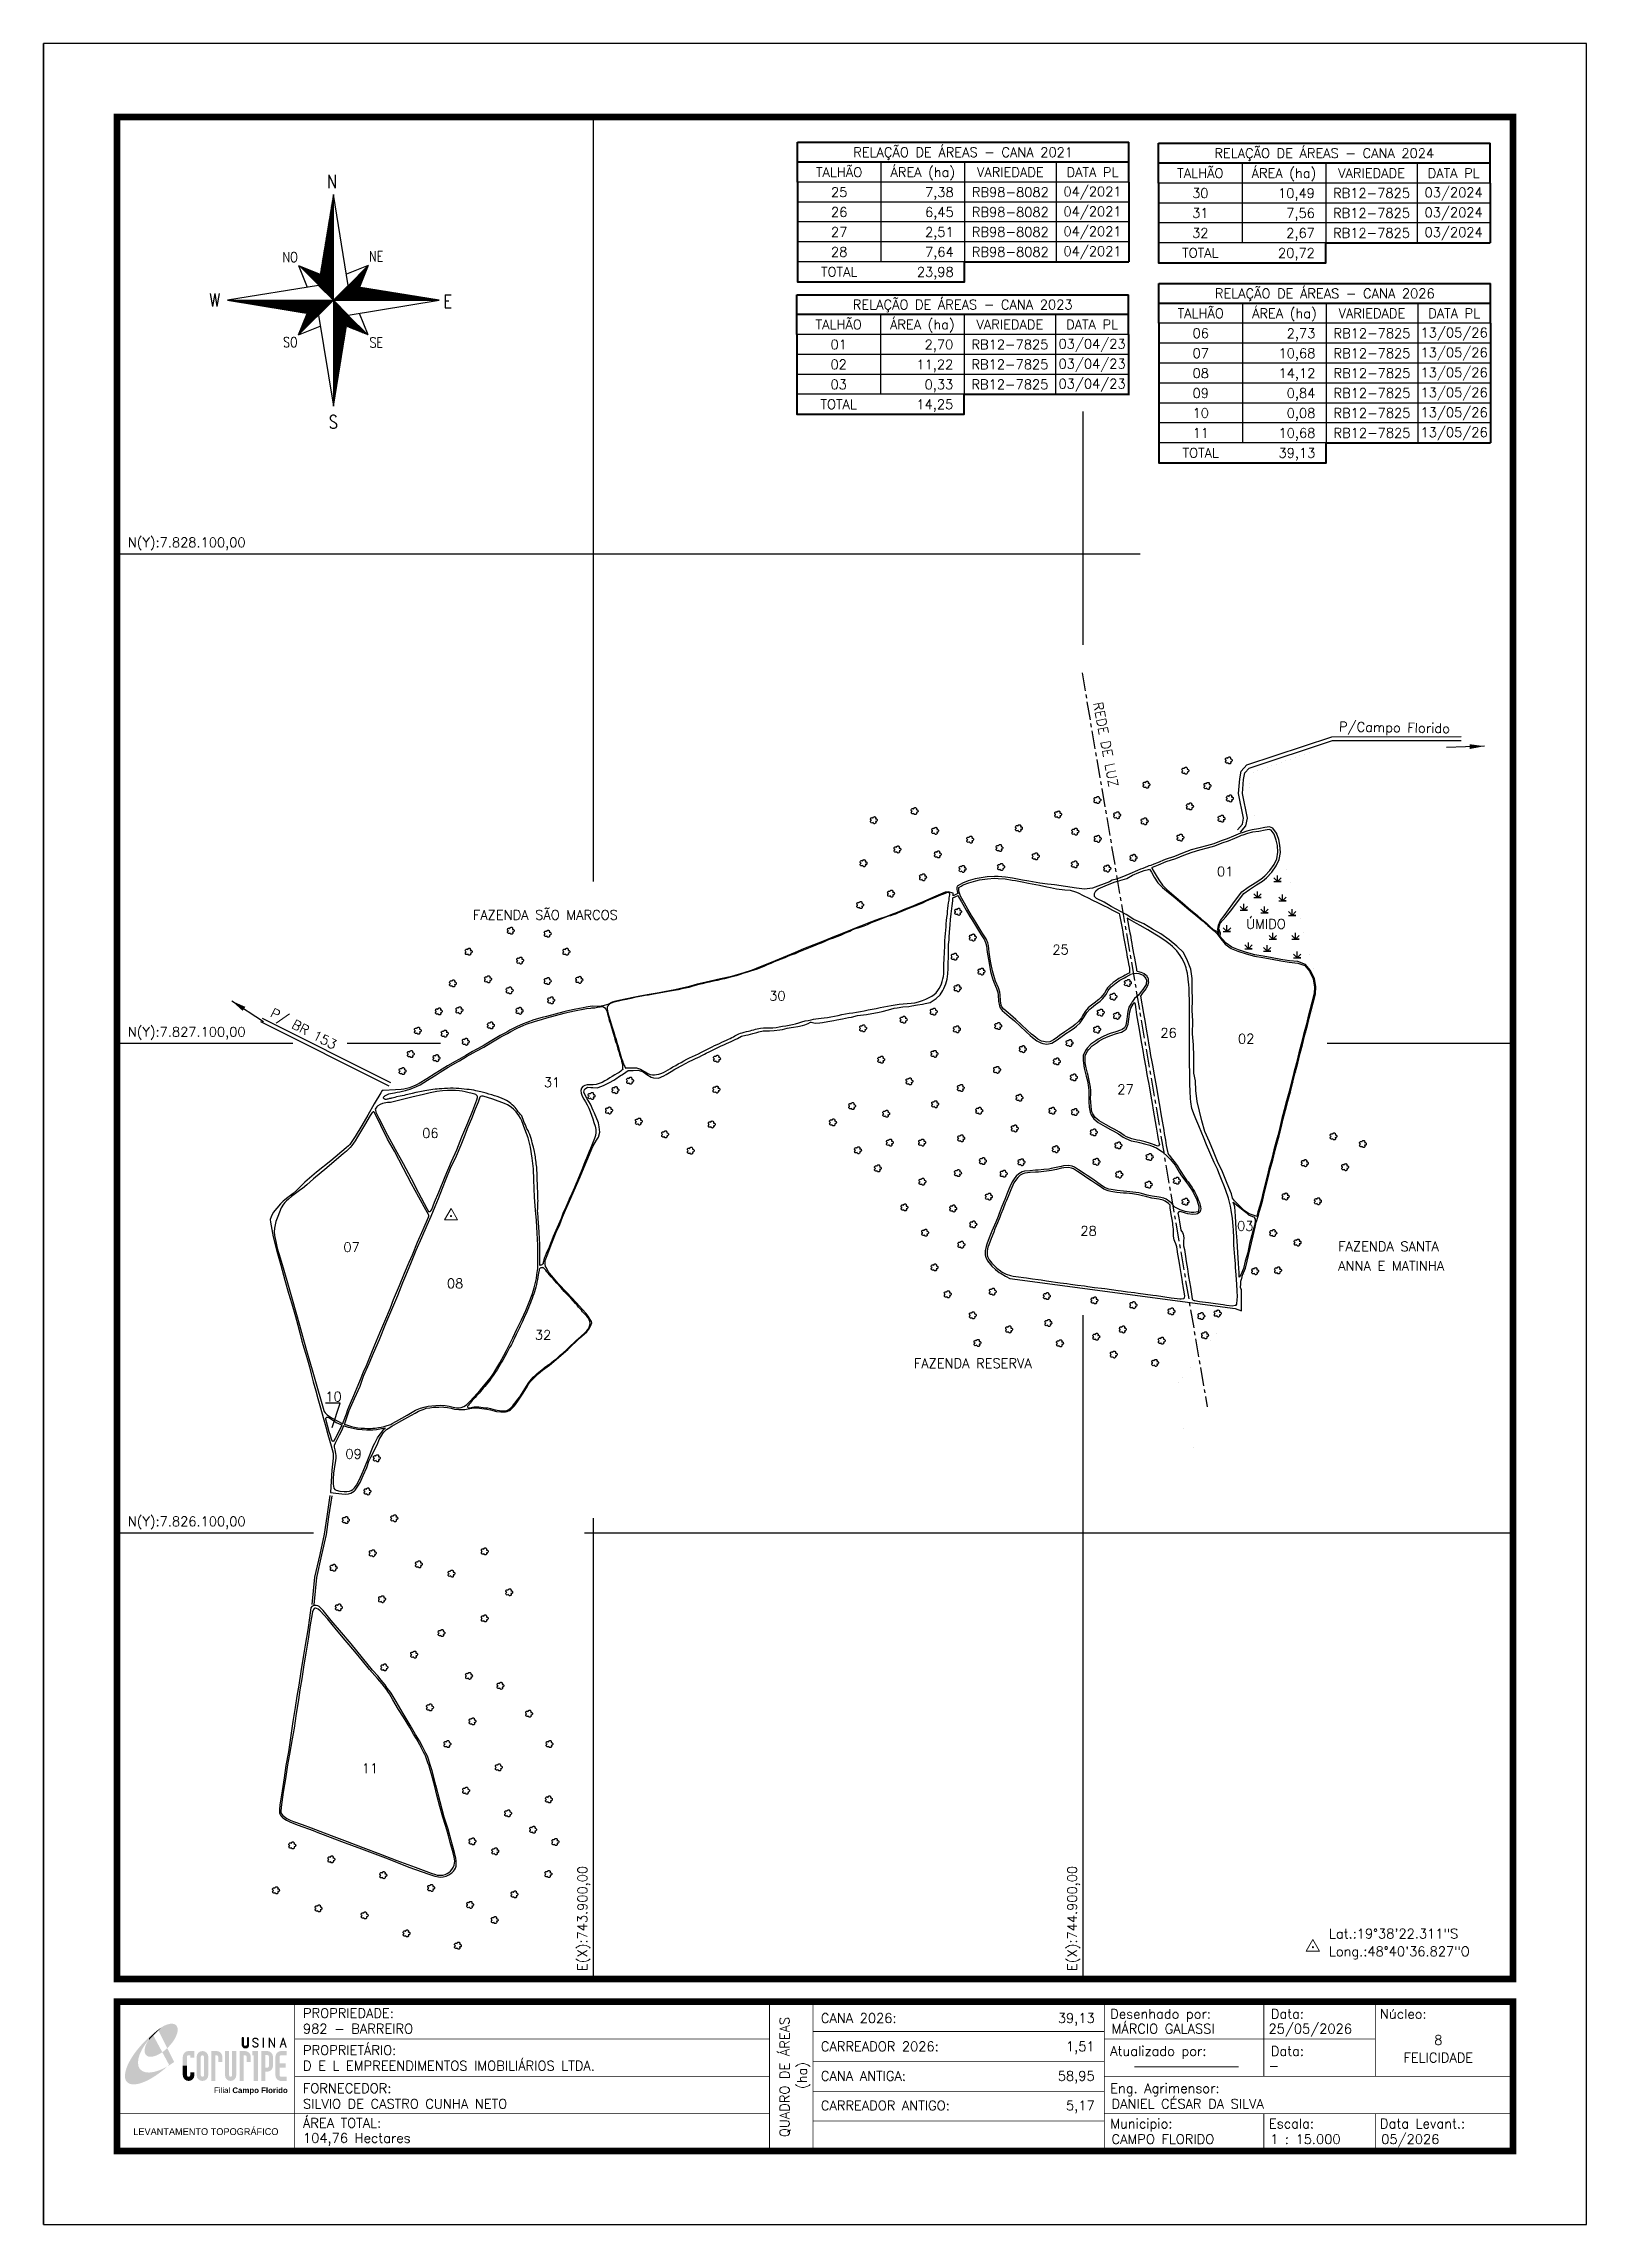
# Model space of a CAD drawing. Extents: x 742777 to 745927, y 7824687 to 7829142.
import ezdxf
from ezdxf.enums import TextEntityAlignment as Align

# ---------------------------------------------------------------- set-up
doc = ezdxf.new("R2010")
doc.units = 0
doc.header["$MEASUREMENT"] = 0
for name, pattern in [('CENTER', [2, 1.25, -0.25, 0.25, -0.25]), ('CONTINUO', [0]), ('LIN0', [0])]:
    doc.linetypes.add(name, pattern=pattern)
for name, color, linetype in [('0114000982', 1, 'Continuous'), ('_SIMBOLO ARVORE', 118, 'Continuous'), ('_SIMBOLO BREJO', 118, 'Continuous'), ('CERCA', 54, 'CERCA_TopoEVN'), ('ESTRADA', 1, 'Continuous'), ('MALHA', 8, 'Continuous'), ('MARGEM', 5, 'Continuous'), ('QUADRO_DE_AREAS_CANA_2024', 7, 'Continuous'), ('QUADRO_DE_AREAS_CANA_ANTIGA', 7, 'Continuous'), ('REDE_DE_LUZ', 6, 'CENTER'), ('SETA_NORTE', 3, 'Continuous'), ('TEXTO', 7, 'Continuous'), ('TEXTO CONFRONTANTES', 7, 'Continuous'), ('TEXTO_NUN_TAL', 7, 'Continuous')]:
    doc.layers.add(name, color=color, linetype=linetype)
for name, color, linetype, lineweight in [('0114000982001', 5, 'Continuous', 25), ('0114000982002', 5, 'Continuous', 25), ('0114000982003', 5, 'Continuous', 25), ('0114000982006', 5, 'Continuous', 25), ('0114000982007', 5, 'Continuous', 25), ('0114000982008', 5, 'Continuous', 25), ('0114000982009', 5, 'Continuous', 25), ('0114000982010', 5, 'Continuous', 25), ('0114000982011', 5, 'Continuous', 25), ('0114000982025', 5, 'Continuous', 25), ('0114000982026', 5, 'Continuous', 25), ('0114000982027', 5, 'Continuous', 25), ('0114000982028', 5, 'Continuous', 25), ('0114000982030', 5, 'Continuous', 25), ('0114000982031', 5, 'Continuous', 25), ('0114000982032', 5, 'Continuous', 25), ('TEXTO_DIVERSOS', 7, 'Continuous', 5)]:
    doc.layers.add(name, color=color, linetype=linetype, lineweight=lineweight)
doc.styles.add('ARIAL', font='arial.ttf')
doc.styles.add('ROMANS', font='romans')
doc.styles.add('Simplex', font='simplex.shx')
doc.linetypes.add('CERCA_TopoEVN', pattern='A,0.5,-0.2,["X",Standard,S=0.1,R=0,X=-0.1,Y=-0.05],-0.2', length=0.9)
doc.dimstyles.new('ISO-25', dxfattribs={"dimtxt": 2.5, "dimasz": 2.5, "dimexe": 1.25, "dimexo": 0.625, "dimtad": 1, "dimtxsty": 'Standard', "dimcen": 2.5, "dimadec": 0, "dimazin": 0, "dimtfac": 1, "dimtmove": 0, "dimatfit": 3, "dimfxl": 1, "dimarcsym": 0})

msp = doc.modelspace()

# ---------------------------------------------------------------- texts
at = {"layer": 'MALHA', "style": 'ROMANS'}
for s, p in [('N(Y):7.828.100,00', (742949.1, 7828113.4)), ('N(Y):7.827.100,00', (742949.1, 7827113.4)), ('N(Y):7.826.100,00', (742949.1, 7826113.4))]:
    msp.add_text(s, height=19.5, dxfattribs=at).set_placement(p)
for s, p in [('E(X):743.900,00', (743887.1, 7825204.6)), ('E(X):744.900,00', (744887.1, 7825204.6))]:
    msp.add_text(s, height=19.5, rotation=90, dxfattribs=at).set_placement(p)
at = {"layer": 'MARGEM', "color": 7, "linetype": 'Continuous', "lineweight": 9, "style": 'Simplex'}
for s, p in [('PROPRIEDADE:', (743306.9, 7825128.3)), ('Desenhado por:', (744955.2, 7825126.8)), ('Data:', (745283.2, 7825126.8)), ('Núcleo:', (745505.9, 7825126.8)), ('PROPRIETÁRIO:', (743306.9, 7825052.7)), ('Atualizado por:', (744955.2, 7825050.9)), ('Data:', (745283.2, 7825050.9)), ('FORNECEDOR:', (743306.9, 7824974.9)), ('Eng. Agrimensor:', (744955.2, 7824974.9)), ('ÁREA TOTAL:', (743306.9, 7824903.9)), ('Municipio:', (744955.2, 7824902.7)), ('Escala:', (745279.3, 7824902.7)), ('Data Levant.:', (745505.9, 7824902.7))]:
    msp.add_text(s, height=19.5, dxfattribs=at).set_placement(p, align=Align.TOP_LEFT)
at = {"layer": 'MARGEM', "color": 7, "linetype": 'Continuous', "style": 'Simplex'}
for s, p in [('982 - BARREIRO', (743306.9, 7825096.5)), ('CANA 2026:', (744364.3, 7825118.2)), ('MÁRCIO GALASSI', (744957.8, 7825096.5)), ('25/05/2026', (745278.3, 7825096.5)), ('CARREADOR 2026:', (744364.3, 7825060.4)), ('D E L EMPREENDIMENTOS IMOBILIÁRIOS LTDA.', (743306.9, 7825020.9)), ('CANA ANTIGA:', (744364.3, 7825000)), ('-', (745278.3, 7825020.9)), ('SILVIO DE CASTRO CUNHA NETO', (743306.9, 7824943.1)), ('DANIEL CÉSAR DA SILVA', (744957.8, 7824943.1)), ('CARREADOR ANTIGO:', (744364.3, 7824939.6)), ('104,76 Hectares', (743306.9, 7824873.2)), ('CAMPO FLORIDO ', (744957.8, 7824870.9)), ('1 : 15.000', (745281.8, 7824870.9)), ('05/2026', (745508.5, 7824870.9))]:
    msp.add_text(s, height=19.5, dxfattribs=at).set_placement(p, align=Align.TOP_LEFT)
for s, p in [('QUADRO DE ÁREAS', (744290.4, 7824988.1)), ('(ha)', (744326, 7824991.1))]:
    msp.add_text(s, height=19.5, rotation=90, dxfattribs=at).set_placement(p, align=Align.MIDDLE_CENTER)
for s, p in [('39,13', (744923.4, 7825118.2)), ('1,51', (744923.4, 7825060.4)), ('58,95', (744923.4, 7825000)), ('5,17', (744923.4, 7824939.6))]:
    msp.add_text(s, height=19.5, dxfattribs=at).set_placement(p, align=Align.TOP_RIGHT)
for s, p in [('FELICIDADE', (745625.1, 7825027.7)), ('8', (745625.1, 7825063.7))]:
    msp.add_text(s, height=19.5, dxfattribs=at).set_placement(p, align=Align.MIDDLE_CENTER)
at = {"layer": 'MARGEM', "color": 7, "linetype": 'Continuous', "style": 'Simplex', "width": 18.333333}
msp.add_text('-', height=19.5, dxfattribs=at).set_placement((744957.8, 7825000.5), (745264.2, 7825000.5), align=Align.FIT)
at = {"layer": 'MARGEM', "color": 7, "linetype": 'ByBlock'}
msp.add_text('LEVANTAMENTO TOPOGRÁFICO', height=14, dxfattribs=at).set_placement((743108.6, 7824876.5), align=Align.MIDDLE_CENTER)
at = {"layer": 'QUADRO_DE_AREAS_CANA_2024', "linetype": 'Continuous', "style": 'Simplex'}
for s, p in [('30', (745139.1, 7828836.7)), ('RB12-7825', (745488.7, 7828836.7)), ('03/2024', (745656.4, 7828838)), ('31', (745139.1, 7828796)), ('RB12-7825', (745488.7, 7828796)), ('03/2024', (745656.4, 7828797.3)), ('32', (745139.1, 7828755.3)), ('RB12-7825', (745488.7, 7828755.3)), ('03/2024', (745656.4, 7828756.6)), ('TOTAL', (744401.7, 7828675.8)), ('TOTAL', (745139.1, 7828714.5)), ('TOTAL', (744400.7, 7828405.2)), ('TOTAL', (745140, 7828306))]:
    msp.add_text(s, height=19.5, dxfattribs=at).set_placement(p, align=Align.MIDDLE_CENTER)
for s, p in [('10,49', (745373, 7828826.8)), ('7,56', (745373, 7828786.1)), ('2,67', (745373, 7828745.4)), ('23,98', (744635.6, 7828665.9)), ('20,72', (745373, 7828704.7)), ('14,25', (744634.7, 7828395.4)), ('39,13', (745374, 7828296.1))]:
    msp.add_text(s, height=19.5, dxfattribs=at).set_placement(p, align=Align.RIGHT)
at = {"layer": 'QUADRO_DE_AREAS_CANA_ANTIGA', "linetype": 'Continuous', "style": 'Simplex'}
for s, p in [('RELAÇÃO DE ÁREAS - CANA 2021', (744654.8, 7828920.1)), ('RELAÇÃO DE ÁREAS - CANA 2024', (745392.2, 7828918.1)), ('TALHÃO', (744401.7, 7828879.3)), ('ÁREA (ha)', (744572.4, 7828879.3)), ('VARIEDADE', (744751.2, 7828879.3)), ('DATA PL', (744919, 7828879.3)), ('TALHÃO', (745139.1, 7828877.4)), ('ÁREA (ha)', (745309.9, 7828877.4)), ('VARIEDADE', (745488.7, 7828877.4)), ('DATA PL', (745656.4, 7828877.4)), ('25', (744401.7, 7828838.6)), ('RB98-8082', (744751.2, 7828838.6)), ('04/2021', (744919, 7828839.9)), ('26', (744401.7, 7828797.9)), ('RB98-8082', (744751.2, 7828797.9)), ('04/2021', (744919, 7828799.2)), ('04/2021', (744919, 7828758.5)), ('27', (744401.7, 7828757.2)), ('RB98-8082', (744751.2, 7828757.2)), ('04/2021', (744919, 7828717.8)), ('28', (744401.7, 7828716.5)), ('RB98-8082', (744751.2, 7828716.5)), ('RELAÇÃO DE ÁREAS - CANA 2026', (745393.2, 7828631.7)), ('RELAÇÃO DE ÁREAS - CANA 2023', (744653.9, 7828608.8)), ('TALHÃO', (745140, 7828591)), ('ÁREA (ha)', (745310.8, 7828591)), ('VARIEDADE', (745489.6, 7828591)), ('DATA PL', (745657.4, 7828591)), ('TALHÃO', (744400.7, 7828568.1)), ('ÁREA (ha)', (744571.5, 7828568.1)), ('VARIEDADE', (744750.3, 7828568.1)), ('DATA PL', (744918.1, 7828568.1)), ('06', (745140, 7828550.3)), ('RB12-7825', (745489.6, 7828550.3)), ('13/05/26', (745657.3, 7828551.6)), ('01', (744400.7, 7828527.4)), ('RB12-7825', (744750.3, 7828527.4)), ('03/04/23', (744918.1, 7828528.7)), ('07', (745140, 7828509.5)), ('RB12-7825', (745489.6, 7828509.5)), ('13/05/26', (745657.3, 7828510.9)), ('02', (744400.7, 7828486.7)), ('RB12-7825', (744750.3, 7828486.7)), ('03/04/23', (744918.1, 7828488)), ('03/04/23', (744918.1, 7828447.3)), ('08', (745140, 7828468.8)), ('RB12-7825', (745489.6, 7828468.8)), ('13/05/26', (745657.3, 7828470.1)), ('03', (744400.7, 7828445.9)), ('RB12-7825', (744750.3, 7828445.9)), ('09', (745140, 7828428.1)), ('RB12-7825', (745489.6, 7828428.1)), ('13/05/26', (745657.3, 7828429.4)), ('10', (745140, 7828387.4)), ('RB12-7825', (745489.6, 7828387.4)), ('13/05/26', (745657.3, 7828388.7)), ('11', (745140, 7828346.7)), ('RB12-7825', (745489.6, 7828346.7)), ('13/05/26', (745657.3, 7828348))]:
    msp.add_text(s, height=19.5, dxfattribs=at).set_placement(p, align=Align.MIDDLE_CENTER)
for s, p in [('7,38', (744635.6, 7828828.8)), ('6,45', (744635.6, 7828788.1)), ('2,51', (744635.6, 7828747.4)), ('7,64', (744635.6, 7828706.6)), ('2,73', (745374, 7828540.4)), ('2,70', (744634.7, 7828517.5)), ('10,68', (745374, 7828499.7)), ('11,22', (744634.7, 7828476.8)), ('14,12', (745374, 7828459)), ('0,33', (744634.7, 7828436.1)), ('0,84', (745374, 7828418.3)), ('0,08', (745374, 7828377.6)), ('10,68', (745374, 7828336.8))]:
    msp.add_text(s, height=19.5, dxfattribs=at).set_placement(p, align=Align.RIGHT)
at = {"layer": 'TEXTO', "linetype": 'ByBlock', "style": 'Simplex'}
for s, p in [('Lat.:19°38\'22.311"S', (745401.7, 7825271.2, 985.2)), ('Long.:48°40\'36.827"O', (745401.7, 7825235, 985.2))]:
    msp.add_text(s, height=19.5, dxfattribs=at).set_placement(p)
at = {"layer": 'TEXTO CONFRONTANTES', "linetype": 'Continuous', "style": 'Simplex'}
msp.add_text('FAZENDA SÃO MARCOS', height=19.5, dxfattribs=at).set_placement((743801.9, 7827362.1), align=Align.MIDDLE_CENTER)
at = {"layer": 'TEXTO CONFRONTANTES', "linetype": 'ByBlock', "style": 'Simplex'}
for s, p in [('FAZENDA SANTA', (745420.7, 7826675.2)), ('ANNA E MATINHA', (745420.7, 7826635.5))]:
    msp.add_text(s, height=19.5, dxfattribs=at).set_placement(p)
at = {"layer": 'TEXTO CONFRONTANTES', "linetype": 'Continuous', "style": 'Simplex'}
msp.add_text('FAZENDA RESERVA', height=19.5, dxfattribs=at).set_placement((744554.3, 7826436.4))
at = {"layer": 'TEXTO_DIVERSOS', "color": 6, "linetype": 'Continuous', "style": 'Simplex'}
msp.add_text('REDE DE LUZ', height=19.5, rotation=280.5941, dxfattribs=at).set_placement((744920.6, 7827795, -732.2))
at = {"layer": 'TEXTO_DIVERSOS', "linetype": 'Continuous', "style": 'Simplex'}
for s, rotation, p in [('P/Campo Florido', 359.0757, (745422.2, 7827737.1)), ('P/ BR 153', 332.2544, (743238.4, 7827155.3))]:
    msp.add_text(s, height=19.5, rotation=rotation, dxfattribs=at).set_placement(p)
msp.add_text('ÚMIDO', height=19.5, dxfattribs=at).set_placement((745232.5, 7827333.8))
at = {"layer": 'TEXTO_NUN_TAL', "linetype": 'Continuous', "style": 'Simplex'}
for s, p in [('01', (745173.2, 7827441)), ('25', (744837.1, 7827281.5)), ('30', (744258.9, 7827187.1)), ('26', (745057.6, 7827111.4)), ('02', (745216.1, 7827099.3)), ('31', (743798.6, 7827010.3)), ('27', (744969.6, 7826996.1)), ('06', (743550.3, 7826906.7)), ('28', (744894.2, 7826706.9)), ('03', (745214.2, 7826717)), ('07', (743389.4, 7826673.6)), ('08', (743600.8, 7826599.6)), ('32', (743780.4, 7826494.4)), ('10', (743352.6, 7826368.2)), ('09', (743393.6, 7826251.2)), ('11', (743427, 7825609.1))]:
    msp.add_text(s, height=19.5, dxfattribs=at).set_placement(p)

# ---------------------------------------------------------------- blocks, each defined once
blk = doc.blocks.new('A$C309442C0')
at = {"layer": 'SETA_NORTE', "linetype": 'Continuous'}
h = blk.add_hatch(dxfattribs=at)
h.set_pattern_fill('ANSI31', color=256, scale=0.1375, angle=-90, style=0)
h.set_pattern_definition([(315, (-215853.3434, 13873.16845), (0.3086963042, 0.3086963042), [])])
h.paths.add_polyline_path([(73.5, 97.4), (74.7, 104.9), (60, 110.8)])
h = blk.add_hatch(dxfattribs=at)
h.set_pattern_fill('ANSI31', color=256, scale=0.1375, angle=180, style=0)
h.set_pattern_definition([(225, (13869.59828, 216024.21475), (0.3086963042, -0.3086963042), [])])
h.paths.add_polyline_path([(93.8, 97.4), (101.4, 96.2), (107.3, 110.8)])
h = blk.add_hatch(dxfattribs=at)
h.set_pattern_fill('ANSI31', color=256, scale=0.1375, style=0)
h.set_pattern_definition([(45, (-13702.2971, -215849.77324), (-0.3086963042, 0.3086963042), [])])
h.paths.add_polyline_path([(73.5, 77), (65.9, 78.3), (60, 63.6)])
h = blk.add_hatch(dxfattribs=at)
h.set_pattern_fill('ANSI31', color=256, scale=0.1375, angle=90, style=0)
h.set_pattern_definition([(135, (216020.6446, -13698.72693), (-0.3086963042, -0.3086963042), [])])
h.paths.add_polyline_path([(93.8, 77), (92.6, 69.5), (107.3, 63.6)])
for p, q in [((81.6, 146.8), (83.7, 148.9)), ((81.7, 147.6), (83.7, 149.5)), ((81.8, 148.3), (83.7, 150.1)), ((82, 149.1), (83.7, 150.8)), ((82.1, 149.9), (83.7, 151.4)), ((82.2, 150.6), (83.7, 152.1)), ((82.3, 151.4), (83.7, 152.7)), ((82.5, 152.2), (83.7, 153.3)), ((82.6, 152.9), (83.7, 154)), ((82.7, 153.7), (83.7, 154.6)), ((82.9, 154.4), (83.7, 155.2)), ((83, 155.2), (83.7, 155.9)), ((83.1, 156), (83.7, 156.5)), ((83.2, 156.7), (83.7, 157.2)), ((83.4, 157.5), (83.7, 157.8)), ((83.5, 158.3), (83.7, 158.4)), ((83.6, 159), (83.7, 159.1)), ((78.7, 129.3), (83.7, 134.2)), ((78.8, 130), (83.7, 134.9)), ((79, 130.8), (83.7, 135.5)), ((79.1, 131.6), (83.7, 136.1)), ((79.2, 132.3), (83.7, 136.8)), ((79.3, 133.1), (83.7, 137.4)), ((79.5, 133.8), (83.7, 138)), ((79.6, 134.6), (83.7, 138.7)), ((79.7, 135.4), (83.7, 139.3)), ((79.8, 136.1), (83.7, 140)), ((80, 136.9), (83.7, 140.6)), ((80.1, 137.7), (83.7, 141.2)), ((80.2, 138.4), (83.7, 141.9)), ((80.3, 139.2), (83.7, 142.5)), ((80.5, 139.9), (83.7, 143.1)), ((80.6, 140.7), (83.7, 143.8)), ((80.7, 141.5), (83.7, 144.4)), ((80.8, 142.2), (83.7, 145)), ((81, 143), (83.7, 145.7)), ((81.1, 143.8), (83.7, 146.3)), ((81.2, 144.5), (83.7, 147)), ((81.3, 145.3), (83.7, 147.6)), ((81.5, 146.1), (83.7, 148.2)), ((75.7, 111), (83.7, 118.9)), ((75.8, 111.7), (83.7, 119.6)), ((75.9, 112.5), (83.7, 120.2)), ((76.1, 113.3), (83.7, 120.8)), ((76.2, 114), (83.7, 121.5)), ((76.3, 114.8), (83.7, 122.1)), ((76.4, 115.5), (83.7, 122.8)), ((76.6, 116.3), (83.7, 123.4)), ((76.7, 117.1), (83.7, 124)), ((76.8, 117.8), (83.7, 124.7)), ((76.9, 118.6), (83.7, 125.3)), ((77.1, 119.4), (83.7, 125.9)), ((77.2, 120.1), (83.7, 126.6)), ((77.3, 120.9), (83.7, 127.2)), ((77.4, 121.6), (83.7, 127.8)), ((77.6, 122.4), (83.7, 128.5)), ((77.7, 123.2), (83.7, 129.1)), ((77.8, 123.9), (83.7, 129.8)), ((78, 124.7), (83.7, 130.4)), ((78.1, 125.5), (83.7, 131)), ((78.2, 126.2), (83.7, 131.7)), ((78.3, 127), (83.7, 132.3)), ((78.5, 127.7), (83.7, 132.9)), ((78.6, 128.5), (83.7, 133.6)), ((60, 110.8), (74.7, 104.9)), ((60, 110.8), (65.9, 96.2)), ((73.5, 97.3), (83.7, 107.5)), ((73.6, 98), (83.7, 108.1)), ((73.7, 98.8), (83.7, 108.7)), ((73.8, 99.5), (83.7, 109.4)), ((73.8, 97), (83.7, 106.8)), ((73.9, 100.3), (83.7, 110)), ((74.1, 101.1), (83.7, 110.6)), ((74.2, 101.8), (83.7, 111.3)), ((74.2, 96.7), (83.7, 106.2)), ((74.3, 102.6), (83.7, 111.9)), ((74.4, 103.3), (83.7, 112.6)), ((74.5, 96.4), (83.7, 105.6)), ((74.6, 104.1), (83.7, 113.2)), ((74.7, 104.9), (83.7, 113.8)), ((74.8, 105.6), (83.7, 114.5)), ((74.8, 96.1), (83.7, 104.9)), ((74.9, 106.4), (83.7, 115.1)), ((75.1, 107.2), (83.7, 115.7)), ((75.1, 95.7), (83.7, 104.3)), ((75.2, 107.9), (83.7, 116.4)), ((75.3, 108.7), (83.7, 117)), ((75.4, 109.4), (83.7, 117.7)), ((75.6, 110.2), (83.7, 118.3)), ((107.3, 110.8), (92.6, 104.9)), ((107.3, 110.8), (101.4, 96.2)), ((75.4, 95.4), (83.7, 103.6)), ((75.8, 95.1), (83.7, 103)), ((76.1, 94.8), (83.7, 102.4)), ((76.4, 94.5), (83.7, 101.7)), ((76.7, 94.2), (83.7, 101.1)), ((77, 93.8), (83.7, 100.5)), ((77.4, 93.5), (83.7, 99.8)), ((77.7, 93.2), (83.7, 99.2)), ((78, 92.9), (83.7, 98.5)), ((78.3, 92.6), (83.7, 97.9)), ((78.6, 92.2), (83.7, 97.3)), ((78.9, 91.9), (83.7, 96.6)), ((79.3, 91.6), (83.7, 96)), ((79.6, 91.3), (83.7, 95.4)), ((79.9, 91), (83.7, 94.7)), ((80.2, 90.7), (83.7, 94.1)), ((80.5, 90.3), (83.7, 93.4)), ((80.9, 90), (83.7, 92.8)), ((81.2, 89.7), (83.7, 92.2)), ((81.5, 89.4), (83.7, 91.5)), ((81.8, 89.1), (83.7, 90.9)), ((82.1, 88.7), (83.7, 90.3)), ((82.4, 88.4), (83.7, 89.6)), ((83.8, 87.2), (94, 97.4)), ((84.4, 87.2), (94.5, 97.3)), ((85.1, 87.2), (95.1, 97.2)), ((85.7, 87.2), (95.6, 97.1)), ((86.3, 87.2), (96.2, 97)), ((87, 87.2), (96.7, 96.9)), ((87.6, 87.2), (97.2, 96.9)), ((88.3, 87.2), (97.8, 96.8)), ((88.9, 87.2), (98.3, 96.7)), ((89.5, 87.2), (98.9, 96.6)), ((90.2, 87.2), (99.4, 96.5)), ((90.8, 87.2), (100, 96.4)), ((91.4, 87.2), (100.5, 96.3)), ((92.1, 87.2), (101.1, 96.2)), ((92.7, 87.2), (101.6, 96.1)), ((93.4, 87.2), (102.2, 96)), ((94, 87.2), (102.7, 96)), ((94.6, 87.2), (103.3, 95.9)), ((95.3, 87.2), (103.8, 95.8)), ((95.9, 87.2), (104.4, 95.7)), ((96.5, 87.2), (104.9, 95.6)), ((97.2, 87.2), (105.5, 95.5)), ((97.8, 87.2), (106, 95.4)), ((98.4, 87.2), (106.5, 95.3)), ((99.1, 87.2), (107.1, 95.2)), ((99.7, 87.2), (107.6, 95.1)), ((100.4, 87.2), (108.2, 95.1)), ((101, 87.2), (108.7, 95)), ((101.6, 87.2), (109.3, 94.9)), ((102.3, 87.2), (109.8, 94.8)), ((102.9, 87.2), (110.4, 94.7)), ((103.5, 87.2), (110.9, 94.6)), ((104.2, 87.2), (111.5, 94.5)), ((104.8, 87.2), (112, 94.4)), ((105.5, 87.2), (112.6, 94.3)), ((106.1, 87.2), (113.1, 94.2)), ((106.7, 87.2), (113.7, 94.1)), ((107.4, 87.2), (114.2, 94.1)), ((108, 87.2), (114.8, 94)), ((108.6, 87.2), (115.3, 93.9)), ((109.3, 87.2), (115.8, 93.8)), ((109.9, 87.2), (116.4, 93.7)), ((110.6, 87.2), (116.9, 93.6)), ((111.2, 87.2), (117.5, 93.5)), ((111.8, 87.2), (118, 93.4)), ((112.5, 87.2), (118.6, 93.3)), ((113.1, 87.2), (119.1, 93.2)), ((113.7, 87.2), (119.7, 93.2)), ((114.4, 87.2), (120.2, 93.1)), ((115, 87.2), (120.8, 93)), ((115.6, 87.2), (121.3, 92.9)), ((116.3, 87.2), (121.9, 92.8)), ((116.9, 87.2), (122.4, 92.7)), ((117.6, 87.2), (123, 92.6)), ((118.2, 87.2), (123.5, 92.5)), ((118.8, 87.2), (124, 92.4)), ((119.5, 87.2), (124.6, 92.3)), ((120.1, 87.2), (125.1, 92.3)), ((120.7, 87.2), (125.7, 92.2)), ((121.4, 87.2), (126.2, 92.1)), ((122, 87.2), (126.8, 92)), ((122.7, 87.2), (127.3, 91.9)), ((123.3, 87.2), (127.9, 91.8)), ((123.9, 87.2), (128.4, 91.7)), ((124.6, 87.2), (129, 91.6)), ((125.2, 87.2), (129.5, 91.5)), ((125.8, 87.2), (130.1, 91.4)), ((126.5, 87.2), (130.6, 91.4)), ((127.1, 87.2), (131.2, 91.3)), ((127.8, 87.2), (131.7, 91.2)), ((128.4, 87.2), (132.3, 91.1)), ((129, 87.2), (132.8, 91)), ((129.7, 87.2), (133.3, 90.9)), ((130.3, 87.2), (133.9, 90.8)), ((130.9, 87.2), (134.4, 90.7)), ((131.6, 87.2), (135, 90.6)), ((132.2, 87.2), (135.5, 90.5)), ((132.8, 87.2), (136.1, 90.5)), ((133.5, 87.2), (136.6, 90.4)), ((134.1, 87.2), (137.2, 90.3)), ((134.8, 87.2), (137.7, 90.2)), ((135.4, 87.2), (138.3, 90.1)), ((136, 87.2), (138.8, 90)), ((136.7, 87.2), (139.4, 89.9)), ((137.3, 87.2), (139.9, 89.8)), ((137.9, 87.2), (140.5, 89.7)), ((138.6, 87.2), (141, 89.6)), ((139.2, 87.2), (141.6, 89.6)), ((139.9, 87.2), (142.1, 89.5)), ((140.5, 87.2), (142.6, 89.4)), ((141.1, 87.2), (143.2, 89.3)), ((141.8, 87.2), (143.7, 89.2)), ((142.4, 87.2), (144.3, 89.1)), ((11.8, 87.2), (11.8, 87.2)), ((12.3, 87.1), (12.4, 87.2)), ((12.9, 87), (13.1, 87.2)), ((13.4, 86.9), (13.7, 87.2)), ((14, 86.8), (14.4, 87.2)), ((14.5, 86.7), (15, 87.2)), ((15.1, 86.6), (15.6, 87.2)), ((15.6, 86.6), (16.3, 87.2)), ((16.2, 86.5), (16.9, 87.2)), ((16.7, 86.4), (17.5, 87.2)), ((17.2, 86.3), (18.2, 87.2)), ((17.8, 86.2), (18.8, 87.2)), ((18.3, 86.1), (19.5, 87.2)), ((18.9, 86), (20.1, 87.2)), ((19.4, 85.9), (20.7, 87.2)), ((20, 85.8), (21.4, 87.2)), ((20.5, 85.7), (22, 87.2)), ((21.1, 85.7), (22.6, 87.2)), ((21.6, 85.6), (23.3, 87.2)), ((22.2, 85.5), (23.9, 87.2)), ((22.7, 85.4), (24.6, 87.2)), ((23.3, 85.3), (25.2, 87.2)), ((23.8, 85.2), (25.8, 87.2)), ((24.4, 85.1), (26.5, 87.2)), ((24.9, 85), (27.1, 87.2)), ((25.5, 84.9), (27.7, 87.2)), ((26, 84.8), (28.4, 87.2)), ((26.5, 84.8), (29, 87.2)), ((27.1, 84.7), (29.6, 87.2)), ((27.6, 84.6), (30.3, 87.2)), ((28.2, 84.5), (30.9, 87.2)), ((28.7, 84.4), (31.6, 87.2)), ((29.3, 84.3), (32.2, 87.2)), ((29.8, 84.2), (32.8, 87.2)), ((30.4, 84.1), (33.5, 87.2)), ((30.9, 84), (34.1, 87.2)), ((31.5, 83.9), (34.7, 87.2)), ((32, 83.9), (35.4, 87.2)), ((32.6, 83.8), (36, 87.2)), ((33.1, 83.7), (36.7, 87.2)), ((33.7, 83.6), (37.3, 87.2)), ((34.2, 83.5), (37.9, 87.2)), ((34.7, 83.4), (38.6, 87.2)), ((35.3, 83.3), (39.2, 87.2)), ((35.8, 83.2), (39.8, 87.2)), ((36.4, 83.1), (40.5, 87.2)), ((36.9, 83), (41.1, 87.2)), ((37.5, 83), (41.8, 87.2)), ((38, 82.9), (42.4, 87.2)), ((38.6, 82.8), (43, 87.2)), ((39.1, 82.7), (43.7, 87.2)), ((39.7, 82.6), (44.3, 87.2)), ((40.2, 82.5), (44.9, 87.2)), ((40.8, 82.4), (45.6, 87.2)), ((41.3, 82.3), (46.2, 87.2)), ((41.9, 82.2), (46.8, 87.2)), ((42.4, 82.1), (47.5, 87.2)), ((43, 82.1), (48.1, 87.2)), ((43.5, 82), (48.8, 87.2)), ((44, 81.9), (49.4, 87.2)), ((44.6, 81.8), (50, 87.2)), ((45.1, 81.7), (50.7, 87.2)), ((45.7, 81.6), (51.3, 87.2)), ((46.2, 81.5), (51.9, 87.2)), ((46.8, 81.4), (52.6, 87.2)), ((47.3, 81.3), (53.2, 87.2)), ((47.9, 81.2), (53.9, 87.2)), ((48.4, 81.2), (54.5, 87.2)), ((49, 81.1), (55.1, 87.2)), ((49.5, 81), (55.8, 87.2)), ((50.1, 80.9), (56.4, 87.2)), ((50.6, 80.8), (57, 87.2)), ((51.2, 80.7), (57.7, 87.2)), ((51.7, 80.6), (58.3, 87.2)), ((52.3, 80.5), (59, 87.2)), ((52.8, 80.4), (59.6, 87.2)), ((53.3, 80.3), (60.2, 87.2)), ((53.9, 80.3), (60.9, 87.2)), ((54.4, 80.2), (61.5, 87.2)), ((55, 80.1), (62.1, 87.2)), ((55.5, 80), (62.8, 87.2)), ((56.1, 79.9), (63.4, 87.2)), ((56.6, 79.8), (64, 87.2)), ((57.2, 79.7), (64.7, 87.2)), ((57.7, 79.6), (65.3, 87.2)), ((58.3, 79.5), (66, 87.2)), ((58.8, 79.4), (66.6, 87.2)), ((59.4, 79.4), (67.2, 87.2)), ((59.9, 79.3), (67.9, 87.2)), ((83.7, 87.2), (60, 63.6)), ((60, 63.6), (65.9, 78.3)), ((60.5, 79.2), (68.5, 87.2)), ((61, 79.1), (69.1, 87.2)), ((61.5, 79), (69.8, 87.2)), ((62.1, 78.9), (70.4, 87.2)), ((62.6, 78.8), (71.1, 87.2)), ((63.2, 78.7), (71.7, 87.2)), ((63.7, 78.6), (72.3, 87.2)), ((64.3, 78.5), (73, 87.2)), ((64.8, 78.4), (73.6, 87.2)), ((65.4, 78.4), (74.2, 87.2)), ((65.9, 78.3), (74.9, 87.2)), ((66.5, 78.2), (75.5, 87.2)), ((67, 78.1), (76.2, 87.2)), ((67.6, 78), (76.8, 87.2)), ((68.1, 77.9), (77.4, 87.2)), ((68.7, 77.8), (78.1, 87.2)), ((69.2, 77.7), (78.7, 87.2)), ((69.8, 77.6), (79.3, 87.2)), ((70.3, 77.5), (80, 87.2)), ((70.8, 77.5), (80.6, 87.2)), ((71.4, 77.4), (81.2, 87.2)), ((71.9, 77.3), (81.9, 87.2)), ((72.5, 77.2), (82.5, 87.2)), ((73, 77.1), (83.2, 87.2)), ((82.8, 88.1), (83.7, 89)), ((83.1, 87.8), (83.7, 88.4)), ((83.4, 87.5), (83.7, 87.7)), ((83.7, 87.1), (83.7, 87.1)), ((83.7, 86.4), (84, 86.8)), ((83.7, 85.8), (84.4, 86.5)), ((83.7, 85.2), (84.7, 86.2)), ((83.7, 84.5), (85, 85.9)), ((83.7, 83.9), (85.3, 85.6)), ((83.7, 83.3), (85.6, 85.2)), ((83.7, 82.6), (86, 84.9)), ((83.7, 82), (86.3, 84.6)), ((83.7, 81.3), (86.6, 84.3)), ((83.7, 80.7), (86.9, 84)), ((83.7, 80.1), (87.2, 83.6)), ((83.7, 79.4), (87.5, 83.3)), ((83.7, 78.8), (87.9, 83)), ((83.7, 78.2), (88.2, 82.7)), ((83.7, 77.5), (88.5, 82.4)), ((83.7, 76.9), (88.8, 82.1)), ((83.7, 76.2), (89.1, 81.7)), ((83.7, 75.6), (89.5, 81.4)), ((83.7, 75), (89.8, 81.1)), ((83.7, 74.3), (90.1, 80.8)), ((83.7, 73.7), (90.4, 80.5)), ((83.7, 73.1), (90.7, 80.1)), ((83.7, 72.4), (91, 79.8)), ((83.7, 71.8), (91.4, 79.5)), ((83.7, 71.2), (91.7, 79.2)), ((83.7, 70.5), (92, 78.9)), ((83.7, 69.9), (92.3, 78.5)), ((83.7, 69.2), (92.6, 78.2)), ((83.7, 68.6), (93, 77.9)), ((83.7, 68), (93.3, 77.6)), ((83.7, 67.3), (93.6, 77.3)), ((83.7, 66.7), (93.8, 76.9)), ((83.7, 66.1), (93.7, 76.1)), ((83.7, 65.4), (93.6, 75.3)), ((83.7, 64.8), (93.4, 74.6)), ((107.3, 63.6), (101.4, 78.3)), ((143, 87.2), (144.8, 89)), ((143.7, 87.2), (145.4, 88.9)), ((144.3, 87.2), (145.9, 88.8)), ((144.9, 87.2), (146.5, 88.7)), ((145.6, 87.2), (147, 88.7)), ((146.2, 87.2), (147.6, 88.6)), ((146.9, 87.2), (148.1, 88.5)), ((147.5, 87.2), (148.7, 88.4)), ((148.1, 87.2), (149.2, 88.3)), ((148.8, 87.2), (149.8, 88.2)), ((149.4, 87.2), (150.3, 88.1)), ((150, 87.2), (150.8, 88)), ((150.7, 87.2), (151.4, 87.9)), ((151.3, 87.2), (151.9, 87.8)), ((152, 87.2), (152.5, 87.8)), ((152.6, 87.2), (153, 87.7)), ((153.2, 87.2), (153.6, 87.6)), ((153.9, 87.2), (154.1, 87.5)), ((154.5, 87.2), (154.7, 87.4)), ((155.1, 87.2), (155.2, 87.3)), ((60, 63.6), (74.7, 69.5)), ((83.7, 64.1), (93.3, 73.8)), ((83.7, 63.5), (93.2, 73)), ((83.7, 62.9), (93.1, 72.3)), ((83.7, 62.2), (92.9, 71.5)), ((83.7, 61.6), (92.8, 70.8)), ((83.7, 61), (92.7, 70)), ((83.7, 60.3), (92.6, 69.2)), ((83.7, 59.7), (92.4, 68.5)), ((83.7, 59), (92.3, 67.7)), ((83.7, 58.4), (92.2, 66.9)), ((83.7, 57.8), (92.1, 66.2)), ((83.7, 57.1), (91.9, 65.4)), ((83.7, 56.5), (91.8, 64.7)), ((83.7, 55.9), (91.7, 63.9)), ((83.7, 55.2), (91.6, 63.1)), ((83.7, 54.6), (91.4, 62.4)), ((83.7, 54), (91.3, 61.6)), ((83.7, 53.3), (91.2, 60.8)), ((83.7, 52.7), (91.1, 60.1)), ((107.3, 63.6), (92.6, 69.5)), ((83.7, 52), (90.9, 59.3)), ((83.7, 51.4), (90.8, 58.6)), ((83.7, 50.8), (90.7, 57.8)), ((83.7, 50.1), (90.5, 57)), ((83.7, 49.5), (90.4, 56.3)), ((83.7, 48.9), (90.3, 55.5)), ((83.7, 48.2), (90.2, 54.7)), ((83.7, 47.6), (90, 54)), ((83.7, 46.9), (89.9, 53.2)), ((83.7, 46.3), (89.8, 52.5)), ((83.7, 45.7), (89.7, 51.7)), ((83.7, 45), (89.5, 50.9)), ((83.7, 44.4), (89.4, 50.2)), ((83.7, 43.8), (89.3, 49.4)), ((83.7, 43.1), (89.2, 48.6)), ((83.7, 42.5), (89, 47.9)), ((83.7, 41.8), (88.9, 47.1)), ((83.7, 41.2), (88.8, 46.3)), ((83.7, 40.6), (88.7, 45.6)), ((83.7, 39.9), (88.5, 44.8)), ((83.7, 39.3), (88.4, 44.1)), ((83.7, 38.7), (88.3, 43.3)), ((83.7, 38), (88.2, 42.5)), ((83.7, 37.4), (88, 41.8)), ((83.7, 36.8), (87.9, 41)), ((83.7, 36.1), (87.8, 40.2)), ((83.7, 35.5), (87.7, 39.5)), ((83.7, 34.8), (87.5, 38.7)), ((83.7, 34.2), (87.4, 38)), ((83.7, 33.6), (87.3, 37.2)), ((83.7, 32.9), (87.2, 36.4)), ((83.7, 32.3), (87, 35.7)), ((83.7, 31.7), (86.9, 34.9)), ((83.7, 31), (86.8, 34.1)), ((83.7, 30.4), (86.7, 33.4)), ((83.7, 29.7), (86.5, 32.6)), ((83.7, 29.1), (86.4, 31.9)), ((83.7, 28.5), (86.3, 31.1)), ((83.7, 27.8), (86.2, 30.3)), ((83.7, 27.2), (86, 29.6)), ((83.7, 26.6), (85.9, 28.8)), ((83.7, 25.9), (85.8, 28)), ((83.7, 25.3), (85.6, 27.3)), ((83.7, 24.6), (85.5, 26.5)), ((83.7, 24), (85.4, 25.8)), ((83.7, 23.4), (85.3, 25)), ((83.7, 22.7), (85.1, 24.2)), ((83.7, 22.1), (85, 23.5)), ((83.7, 21.5), (84.9, 22.7)), ((83.7, 20.8), (84.8, 21.9)), ((83.7, 20.2), (84.6, 21.2)), ((83.7, 19.6), (84.5, 20.4)), ((83.7, 18.9), (84.4, 19.7)), ((83.7, 18.3), (84.3, 18.9)), ((83.7, 17.6), (84.1, 18.1)), ((83.7, 17), (84, 17.4)), ((83.7, 16.4), (83.9, 16.6)), ((83.7, 15.7), (83.8, 15.8))]:
    blk.add_line(p, q, dxfattribs=at)
blk.add_lwpolyline([(93.8, 77), (155.7, 87.2), (93.8, 97.4), (83.7, 159.3), (73.5, 97.4), (11.6, 87.2), (73.5, 77), (83.7, 15.1)], close=True, dxfattribs=at)
for points in [[(83.7, 87.2), (83.7, 159.3)], [(83.7, 87.2), (73.5, 97.4)], [(83.7, 87.2), (93.8, 97.4)], [(11.6, 87.2), (155.7, 87.2)], [(83.7, 87.2), (73.5, 77)], [(83.7, 87.2), (93.8, 77)], [(83.7, 87.2), (83.7, 15.1)]]:
    blk.add_lwpolyline(points, dxfattribs=at)
at = {"layer": 'SETA_NORTE', "color": 7, "lineweight": 30, "style": 'ROMANS', "width": 0.8}
for s, height, p in [('N ', 8.94, (79.5, 163.6)), ('NO', 6.88, (49.1, 113.2)), ('NE', 6.87, (108, 113.7)), ('W', 8.94, (-0.7, 82.9)), ('E', 8.94, (158.6, 82.1)), ('SO', 6.88, (49.5, 55.3)), ('SE', 6.87, (108.3, 55)), ('S', 8.94, (80.6, 0))]:
    blk.add_text(s, height=height, dxfattribs=at).set_placement(p)
blk = doc.blocks.new('A$C78F83FB3')
at = {"layer": 'MARGEM'}
h = blk.add_hatch(color=20, dxfattribs=at)
edge = h.paths.add_edge_path()
edge.add_ellipse((19.49, 23.77), major_axis=(-6.68, -6.67), ratio=0.469426, start_angle=292.73277, end_angle=601.25787)
edge.add_ellipse((22.83, 22.05), major_axis=(12.64, 11.29), ratio=0.457614, start_angle=79.90686, end_angle=107.91393)
edge = h.paths.add_edge_path()
edge.add_ellipse((18.28, 18.7), major_axis=(13.95, 13.59), ratio=0.386848, start_angle=63.96117, end_angle=264.59932)
edge.add_ellipse((22.83, 22.05), major_axis=(12.64, 11.29), ratio=0.457614, start_angle=107.91393, end_angle=245.11815, ccw=False)
edge.add_ellipse((19.49, 23.77), major_axis=(-6.68, -6.67), ratio=0.469426, start_angle=241.25787, end_angle=292.73277, ccw=False)
for color, points in [(20, [(15.46, 26.12), (14.17, 24.81), (14.06, 24.24), (14.39, 23.97), (14.67, 24.54), (19.47, 29.32), (18.48, 28.66), (17.31, 27.78)]), (7, [(58.42, 24.9), (57.9, 24.9), (57.9, 21.73, -0.414214), (57.15, 20.98), (56.84, 20.98, -0.414214), (56.09, 21.73), (56.09, 24.9), (55.57, 24.9), (55.57, 21.73, 0.414214), (56.84, 20.46), (57.15, 20.46, 0.414214), (58.42, 21.73)]), (7, [(61.7, 24.9), (61.23, 24.9, 0.396318), (60.04, 23.78), (60.04, 23.72, 0.151912), (60.39, 22.97), (60.46, 22.92), (62.18, 22), (62.85, 21.83, 0.12407), (62.51, 22.42), (60.75, 23.36, -0.13192), (60.56, 23.77, -0.385578), (61.23, 24.37), (61.7, 24.37, -0.414214), (62.37, 23.7), (62.89, 23.7, 0.414214)]), (7, [(62.37, 23.7), (62.89, 23.7, 0.414214), (61.7, 24.9), (61.23, 24.9, 0.396318), (60.04, 23.78), (60.04, 23.72, 0.151912), (60.39, 22.97), (60.46, 22.92), (62.18, 22), (62.18, 22, -0.131921), (62.37, 21.59, -0.385578), (61.7, 20.98), (61.23, 20.98, -0.414214), (60.56, 21.65), (60.04, 21.65, 0.414214), (61.23, 20.46), (61.7, 20.46, 0.402546), (62.89, 21.61, 0.165292), (62.51, 22.42), (60.75, 23.36, -0.13192), (60.56, 23.77, -0.385578), (61.23, 24.37), (61.7, 24.37, -0.414214)]), (7, [(30.97, 12.46), (29.13, 12.46), (29.13, 8.21, 1), (34.29, 8.21), (34.29, 9.41), (32.45, 9.41), (32.45, 8.21, -1), (30.97, 8.21)])]:
    blk.add_hatch(color=color, dxfattribs=at).paths.add_polyline_path(points)
h = blk.add_hatch(color=7, dxfattribs=at)
h.paths.add_polyline_path([(65.24, 24.9), (64.72, 24.9), (64.72, 20.46), (65.24, 20.46)])
h.paths.add_polyline_path([(67.38, 20.46), (67.9, 20.46), (67.9, 23.74), (69.74, 20.46), (70.23, 20.46), (70.23, 24.9), (69.71, 24.9), (69.71, 21.58), (67.85, 24.9), (67.38, 24.9)])
h.paths.add_polyline_path([(72.17, 20.46), (72.72, 20.46), (73.14, 21.73), (74.49, 21.73), (74.9, 20.46), (75.45, 20.46), (74, 24.9), (73.62, 24.9)])
h.paths.add_polyline_path([(73.81, 23.8), (74.32, 22.25), (73.31, 22.25)], flags=16)
h = blk.add_hatch(color=7, dxfattribs=at)
h.paths.add_polyline_path([(31.71, 18.93, 0.414214), (29.13, 16.35), (29.13, 12.46), (30.97, 12.46), (30.97, 16.35, -0.414214), (31.71, 17.09), (32.45, 17.09), (32.45, 16.02), (34.29, 16.02), (34.29, 18.93)])
h.paths.add_polyline_path([(44.15, 17.09, -0.414214), (44.89, 16.35), (44.89, 14.1), (46.72, 14.1), (46.72, 16.17, 0.433937), (44.15, 18.93), (41.77, 18.93), (41.77, 12.46), (43.61, 12.46), (43.61, 17.09)])
h.paths.add_polyline_path([(43.61, 12.46), (41.77, 12.46), (41.77, 5.62), (43.61, 5.62)])
h.paths.add_polyline_path([(47.92, 12.46), (49.75, 12.46), (49.75, 18.93), (47.92, 18.93)])
h.paths.add_polyline_path([(52.91, 18.93), (51.08, 18.93), (51.08, 12.46), (52.91, 12.46)])
h.paths.add_polyline_path([(51.08, 8.12, -1), (49.75, 8.12), (49.75, 12.46), (47.92, 12.46), (47.92, 8.12, 1), (52.91, 8.12), (52.91, 12.46), (51.08, 12.46)])
h.paths.add_polyline_path([(54.41, 12.46), (56.25, 12.46), (56.25, 17.09), (56.79, 17.09, -0.414214), (57.53, 16.35), (57.53, 14.1), (59.36, 14.1), (59.36, 16.17, 0.433937), (56.79, 18.93), (54.41, 18.93)])
h.paths.add_polyline_path([(56.25, 12.46), (54.41, 12.46), (54.41, 5.62), (56.25, 5.62)])
h.paths.add_polyline_path([(60.73, 12.46), (62.58, 12.46), (62.58, 18.93), (60.02, 18.93), (60.02, 17.08), (60.73, 17.08)])
h.paths.add_polyline_path([(62.58, 12.46), (60.73, 12.46), (60.73, 5.62), (62.58, 5.62)])
h.paths.add_polyline_path([(64.06, 12.46), (65.82, 12.46), (65.82, 17.17), (66.66, 17.17, -0.450417), (67.48, 16.25), (67.48, 12.46), (69.24, 12.46, 0.002307), (69.24, 12.48, 0.005282), (69.23, 12.54, -0.000938), (69.23, 12.53), (69.23, 16.17, 0.433937), (66.66, 18.93), (64.06, 18.93)])
h.paths.add_polyline_path([(64.06, 5.62), (65.82, 5.62), (65.82, 9.77), (66.66, 9.77, 0.426056), (69.24, 12.46), (67.48, 12.46), (67.48, 12.45, -0.450417), (66.66, 11.53), (65.82, 11.53), (65.82, 12.46), (64.06, 12.46)])
h.paths.add_polyline_path([(70.37, 12.46), (74.87, 12.46), (74.87, 13.44), (72.21, 13.44), (72.21, 16.35, -0.414214), (72.95, 17.09), (75.38, 17.09), (75.38, 18.93), (72.95, 18.93, 0.414214), (70.37, 16.35)])
h.paths.add_polyline_path([(72.21, 11.62), (74.87, 11.62), (74.87, 12.46), (70.37, 12.46), (70.37, 8.21, 0.414214), (72.95, 5.62), (75.38, 5.62), (75.38, 7.47), (72.95, 7.47, -0.414214), (72.21, 8.21)])
h = blk.add_hatch(color=7, dxfattribs=at)
h.paths.add_polyline_path([(35.29, 16.35), (35.29, 8.21, 1), (40.46, 8.21, 0.016978), (40.45, 8.38), (40.45, 16.17, 0.433937), (37.88, 18.93), (37.87, 18.93, 0.41391)])
h.paths.add_polyline_path([(38.62, 16.35), (38.62, 8.21, -1), (37.13, 8.21), (37.13, 16.35, -1)], flags=16)
at = {"layer": 'MARGEM', "color": 7}
blk.add_lwpolyline([(58.42, 24.9), (57.9, 24.9), (57.9, 21.73, -0.414214), (57.15, 20.98), (56.84, 20.98, -0.414214), (56.09, 21.73), (56.09, 24.9), (55.57, 24.9), (55.57, 21.73, 0.414214), (56.84, 20.46), (57.15, 20.46, 0.414214), (58.42, 21.73), (58.42, 24.9)], format="xyb", close=True, dxfattribs=at)
at = {"layer": 'MARGEM', "color": 252, "insert": (43.05, 2.72), "char_height": 2.5, "attachment_point": 1, "style": 'ARIAL'}
blk.add_mtext_dynamic_manual_height_columns('Filial {\\fArial|b1|i0|c0|p34;Campo Florido}', width=33.0271, gutter_width=2.46, heights=[2.95], dxfattribs=at)

# ---------------------------------------------------------------- linework, layer by layer
at = {"color": 7, "linetype": 'ByBlock'}
msp.add_lwpolyline([(743366.4, 7826315.1), (743382.8, 7826364.9), (743352.8, 7826364.9)], dxfattribs=at)
at = {"layer": '0114000982', "linetype": 'Continuous'}
msp.add_lwpolyline([(743470.3, 7827003.4), (743468.4, 7827003.3), (743466, 7826998.3), (743452.1, 7826976.2), (743439.2, 7826953), (743426.9, 7826932), (743413.4, 7826909.4), (743405.5, 7826897.2), (743402.4, 7826892.8), (743400, 7826890.1), (743395.2, 7826886), (743363.6, 7826860), (743334.2, 7826836.5), (743310.5, 7826816), (743293.5, 7826799.1), (743286.7, 7826792.9), (743273.4, 7826783), (743266.5, 7826777), (743260.9, 7826771.6), (743246.1, 7826754.2), (743241.8, 7826745.3), (743240.2, 7826740.1), (743240.5, 7826734.2), (743246, 7826704.2), (743253.2, 7826675.2), (743261.4, 7826646.7), (743269.6, 7826616.2), (743277.6, 7826589.2), (743284.1, 7826567.8), (743291.4, 7826541.8), (743296.1, 7826524.3), (743300.8, 7826508.4), (743304.7, 7826491.5), (743309.3, 7826475.9), (743314.6, 7826457.9), (743319.9, 7826438.9), (743323.7, 7826424.6), (743328, 7826408), (743333.1, 7826389.8), (743337.5, 7826374), (743342.5, 7826355.3), (743348.1, 7826335.4), (743353.5, 7826316), (743357.7, 7826300.9), (743364.6, 7826277.2), (743368.3, 7826262.5), (743368.8, 7826259.4), (743368.8, 7826256.5), (743368.6, 7826252.5), (743365.6, 7826227.9), (743362.8, 7826181.9), (743374.1, 7826180.5), (743386, 7826179.2), (743393.8, 7826178.7), (743399.7, 7826179.5), (743404.5, 7826181), (743408.1, 7826182.7), (743411.2, 7826185.1), (743413.5, 7826187.2), (743416.3, 7826190.7), (743419.1, 7826195.2), (743423.4, 7826202.5), (743430.1, 7826216.9), (743437.1, 7826233.5), (743441.7, 7826246.2), (743445.5, 7826254.3), (743458.8, 7826280.6), (743462.8, 7826290.2), (743468.1, 7826299.6), (743470, 7826302.9), (743472.1, 7826305.3), (743474.8, 7826307.9), (743477.5, 7826310.8), (743480.6, 7826313), (743488.3, 7826317.7), (743502.8, 7826325.6), (743521.3, 7826335.9), (743536.3, 7826344.3), (743542.9, 7826348.5), (743555.5, 7826353.3), (743558.3, 7826354.3), (743565.6, 7826355.4), (743573.7, 7826356.2), (743584.1, 7826356.8), (743592.2, 7826356.9), (743594.7, 7826356.6), (743601.8, 7826355.6), (743609.3, 7826354.3), (743616.6, 7826352.6), (743625.3, 7826351.8), (743630.6, 7826351.6), (743637.2, 7826352), (743647.5, 7826353.7), (743651.9, 7826354.7), (743654.9, 7826355.2), (743657.6, 7826355.3), (743661.6, 7826355.1), (743667.1, 7826354.5), (743682.5, 7826352.5), (743689.5, 7826351.3), (743702.3, 7826347.6), (743710.6, 7826346.7), (743716, 7826346.7), (743720.2, 7826347.2), (743723.6, 7826347.8), (743726.6, 7826348.9), (743728.7, 7826349.9), (743730.8, 7826351.2), (743733.4, 7826353.6), (743736.2, 7826356.4), (743738.7, 7826359.4), (743745.6, 7826368.9), (743752.4, 7826378.6), (743756.6, 7826385.4), (743763.4, 7826396.2), (743767.5, 7826403.4), (743771.1, 7826408.1), (743775.7, 7826413), (743782.3, 7826419.9), (743787.4, 7826424.7), (743795.9, 7826432.2), (743810.3, 7826442.4), (743847.7, 7826474.6), (743871.8, 7826497.2), (743886.6, 7826510.5), (743892, 7826517.6), (743894.2, 7826521.6), (743895.4, 7826525.1), (743896.5, 7826528.2), (743895.8, 7826531.8), (743893.4, 7826535.8), (743889, 7826542.7), (743884.7, 7826548.5), (743865, 7826570), (743845.9, 7826590.4), (743828.8, 7826608.5), (743814.5, 7826625.5), (743807.8, 7826633.5), (743803.9, 7826640.9), (743802.3, 7826643.9), (743801.6, 7826648.3), (743801.3, 7826653.6), (743801.3, 7826656.1), (743805.3, 7826666.3), (743815.1, 7826691.4), (743824.2, 7826714.2), (743831.1, 7826729.7), (743836.8, 7826744.8), (743842.9, 7826759.2), (743853.7, 7826783.1), (743863.3, 7826804.9), (743873, 7826827.1), (743886.3, 7826859.4), (743898.5, 7826888.9), (743905.9, 7826901.6), (743910.4, 7826907.7), (743913.2, 7826918.4), (743911.9, 7826929.2), (743910, 7826937.1), (743902, 7826956.8), (743899.5, 7826962.7), (743893.9, 7826975.7), (743887.2, 7826986.2), (743884.6, 7826991.1), (743880.5, 7827000.2), (743882, 7827005.2), (743883.3, 7827007), (743887.9, 7827010.1), (743894.8, 7827009.8), (743898.7, 7827009.6), (743907.4, 7827008.9), (743917.2, 7827012.3), (743922.2, 7827014.4), (743932.6, 7827019.5), (743941.3, 7827024.7), (743945.4, 7827027.3), (743953.4, 7827032.5), (743961.5, 7827037.7), (743970.7, 7827044.3), (743976.6, 7827044.2), (743981.1, 7827044.2), (743990.6, 7827044.7), (743998.3, 7827042.9), (744001.8, 7827041.4), (744009.3, 7827036.2), (744017.6, 7827030.7), (744022.8, 7827029), (744033, 7827028.9), (744043.6, 7827033.6), (744048.7, 7827036.3), (744058.5, 7827042.3), (744066.4, 7827046.8), (744070.5, 7827049.1), (744079.4, 7827053.6), (744089, 7827059.1), (744093.9, 7827061.7), (744104.4, 7827066.8), (744108.4, 7827068.6), (744117.6, 7827073.1), (744118.9, 7827073.8), (744126.5, 7827077.8), (744130.2, 7827079.7), (744137.6, 7827083.3), (744145.5, 7827087.3), (744149.8, 7827089.3), (744159.2, 7827093.6), (744167.4, 7827097.3), (744171.8, 7827099.3), (744181.2, 7827103.6), (744189.6, 7827107.3), (744194, 7827109.5), (744202.6, 7827114.3), (744211.2, 7827116.2), (744215.8, 7827117.3), (744225.2, 7827119.6), (744233.5, 7827122.1), (744237.7, 7827123.2), (744246.7, 7827125.1), (744254.8, 7827125.3), (744259.3, 7827125.5), (744269, 7827126), (744280.3, 7827127.2), (744285.7, 7827128.2), (744295.3, 7827130.7), (744303.7, 7827132), (744308.2, 7827132.7), (744317.4, 7827134.1), (744327, 7827136.1), (744331.4, 7827137.4), (744338.5, 7827140.4), (744343, 7827142.7), (744344.8, 7827142.8), (744352.4, 7827140.8), (744362.2, 7827141.3), (744367.5, 7827142), (744378.6, 7827144), (744390.7, 7827146.3), (744396.7, 7827147.4), (744408.3, 7827149.8), (744420.7, 7827152.2), (744427, 7827153.5), (744439, 7827156.3), (744451.1, 7827157.9), (744457.5, 7827158.9), (744483.3, 7827163.5), (744489.8, 7827165), (744502.2, 7827168.4), (744514.3, 7827171.3), (744520.2, 7827172.4), (744532, 7827174), (744544.3, 7827175.3), (744550.4, 7827176.2), (744561.8, 7827178.1), (744572.1, 7827180), (744577.1, 7827180.9), (744587.4, 7827183.1), (744596, 7827188.5), (744600.1, 7827191.6), (744608.2, 7827198.5), (744613.3, 7827207.4), (744615.5, 7827212), (744619.4, 7827221.3), (744621.9, 7827230.9), (744622.8, 7827236.1), (744623.3, 7827241.6), (744624, 7827252.6), (744624.3, 7827258.5), (744624.5, 7827264.1), (744624.8, 7827275.3), (744624.7, 7827285.7), (744624.8, 7827290.9), (744625.2, 7827301.4), (744626, 7827311.5), (744626.4, 7827316.6), (744627, 7827326.7), (744628.2, 7827341.6), (744629.2, 7827352.7), (744630.5, 7827364), (744631.2, 7827369.6), (744632.5, 7827380.6), (744633.6, 7827391.1), (744634, 7827395.6), (744634.1, 7827396.8), (744644.8, 7827401.7), (744645.6, 7827399), (744651.3, 7827389.1), (744654.3, 7827383.8), (744661, 7827372), (744668.6, 7827359), (744672.4, 7827352.6), (744679.8, 7827340.2), (744688.1, 7827327.1), (744691.9, 7827321.2), (744698.6, 7827311.3), (744701.3, 7827303.9), (744702.4, 7827299), (744704.1, 7827285.7), (744706.3, 7827271.2), (744707.7, 7827263.4), (744710.8, 7827246.7), (744714.8, 7827232.1), (744717.3, 7827225), (744723, 7827212), (744725.5, 7827203.5), (744726.3, 7827198.5), (744727.1, 7827186), (744728.8, 7827176.4), (744730.5, 7827172.1), (744734.8, 7827166.5), (744744, 7827158.8), (744748.9, 7827154.7), (744759.6, 7827145.4), (744782.6, 7827123.7), (744791.8, 7827115.6), (744796.4, 7827111.8), (744805.4, 7827104.9), (744813.5, 7827100.7), (744817.7, 7827099.3), (744825.5, 7827098.1), (744832.6, 7827099.2), (744836, 7827100.3), (744841.6, 7827103.3), (744847.1, 7827107.2), (744849.6, 7827109.1), (744854.1, 7827112.6), (744864.5, 7827119.6), (744873.2, 7827125.5), (744882.2, 7827131.6), (744886.4, 7827134.9), (744893.8, 7827141.9), (744899.5, 7827149.9), (744902.2, 7827154.1), (744907.3, 7827162.6), (744913.2, 7827169.2), (744916.6, 7827172.4), (744925, 7827178.9), (744934.6, 7827186), (744939.2, 7827190.3), (744947.1, 7827199.6), (744951.3, 7827207.8), (744953.1, 7827210.7), (744956.9, 7827215.2), (744963.7, 7827220.7), (744967.3, 7827223.4), (744975.1, 7827228.5), (744984, 7827233.7), (744987.6, 7827235.7), (744993.6, 7827238.7), (744996.3, 7827240.1), (744996.9, 7827240.7), (745002.7, 7827242.6), (745009.7, 7827242.8), (745013.5, 7827242.1), (745022.5, 7827238.7), (745028.2, 7827232), (745029.3, 7827228.6), (745028.7, 7827219.6), (745021.9, 7827209.9), (745018.6, 7827205.4), (745012.7, 7827197.8), (745004.7, 7827191.3), (745000.5, 7827185.2), (745000, 7827184.5), (744998.5, 7827182), (744993.5, 7827173.3), (744991.2, 7827164.6), (744990.4, 7827159.7), (744989.2, 7827149.3), (744987.9, 7827140.1), (744986.9, 7827136.7), (744984.3, 7827131.5), (744979.7, 7827128), (744976.4, 7827126.4), (744966.7, 7827123.3), (744955.1, 7827119.6), (744949.6, 7827117.6), (744939.6, 7827113.3), (744930.7, 7827107.9), (744926.1, 7827104.8), (744915.9, 7827097.9), (744908.3, 7827090), (744905, 7827085.4), (744899.7, 7827075), (744899.8, 7827064.4), (744900.3, 7827059.2), (744902.2, 7827048.9), (744905, 7827037.9), (744906.2, 7827032.7), (744908.6, 7827023), (744911, 7827009.7), (744911.4, 7827002.9), (744911.4, 7826997.4), (744911.2, 7826986.2), (744911.3, 7826980.5), (744912.2, 7826969.4), (744914, 7826959), (744916, 7826953.9), (744921.5, 7826945.3), (744930.6, 7826938.1), (744935.3, 7826935), (744944.9, 7826929.5), (744955.8, 7826923.8), (744961.2, 7826920.9), (744972, 7826914.6), (744981.4, 7826908.1), (744986.8, 7826905.2), (744998.2, 7826900.6), (745009.6, 7826898.3), (745014.9, 7826897.1), (745025.4, 7826894.5), (745035.8, 7826891.5), (745040.5, 7826889.8), (745043, 7826889), (745043.5, 7826888.7), (745044.2, 7826888.1), (745045.6, 7826887.7), (745048.6, 7826886.7), (745050, 7826885.8), (745061.6, 7826877.9), (745072.7, 7826867.9), (745077.6, 7826862.8), (745088, 7826850.6), (745096.1, 7826836.6), (745100.9, 7826829.2), (745111.4, 7826814.6), (745120.9, 7826800.9), (745124.9, 7826794.1), (745131.7, 7826779.7), (745135.9, 7826766.6), (745136.2, 7826762), (745134.4, 7826755.4), (745125.8, 7826754), (745120.3, 7826754.1), (745107.9, 7826756.2), (745097.9, 7826759.6), (745087, 7826765.2), (745081.5, 7826771.1), (745080.8, 7826771.7), (745080.7, 7826771.9), (745080.1, 7826772.7), (745079.3, 7826773.6), (745077.1, 7826775.8), (745069.2, 7826781.1), (745064.5, 7826783.2), (745055, 7826785.3), (745045.5, 7826786.7), (745040.7, 7826787.6), (745030.6, 7826789.8), (745019.3, 7826792.7), (745013.3, 7826794), (745001.4, 7826795.9), (744988.9, 7826797.2), (744982.5, 7826797.9), (744969.3, 7826799.1), (744956.9, 7826800.9), (744952, 7826802.1), (744943.7, 7826805.4), (744934.5, 7826811.6), (744929.6, 7826814.9), (744919.5, 7826822.1), (744907.9, 7826829.8), (744902.2, 7826833.6), (744890.7, 7826841.4), (744881.9, 7826846.8), (744877.5, 7826848.7), (744870.3, 7826850.1), (744859.9, 7826849.2), (744854.8, 7826848.4), (744844.7, 7826846.2), (744834.8, 7826843.9), (744829.9, 7826843), (744819.5, 7826841.7), (744808.1, 7826840.8), (744802.4, 7826840.4), (744791.2, 7826839.6), (744780.2, 7826838.3), (744775.4, 7826837), (744768.7, 7826833.4), (744763.4, 7826828.2), (744760.7, 7826824.9), (744754.9, 7826816.7), (744750.5, 7826806.9), (744748.4, 7826801.8), (744744.3, 7826791.4), (744739.7, 7826780.4), (744737.3, 7826774.7), (744732.7, 7826763.1), (744728.4, 7826751.9), (744726.1, 7826746.2), (744721.4, 7826734.6), (744716.1, 7826722.2), (744713.5, 7826715.8), (744708.3, 7826702.6), (744703.4, 7826689.7), (744701.6, 7826684.4), (744699.5, 7826676.1), (744699.9, 7826667.5), (744700.9, 7826663.1), (744704.5, 7826655.5), (744710.4, 7826648.2), (744713.6, 7826644.7), (744720.8, 7826637.7), (744728.5, 7826631.9), (744732.6, 7826629.2), (744741.2, 7826624.2), (744742.4, 7826623.7), (744750.1, 7826619.5), (745210.2, 7826558.2), (745223.4, 7826553.5), (745223.4, 7826596.8), (745222, 7826598.8), (745221, 7826600.6), (745221.6, 7826609.2), (745221.7, 7826613.7), (745222.7, 7826616.1), (745223.1, 7826617.9), (745223.7, 7826619.5), (745225.4, 7826626), (745231.4, 7826640.5), (745247.1, 7826706.6), (745247.9, 7826709.1), (745250.9, 7826724.3), (745253.3, 7826734.6), (745254.4, 7826738), (745256, 7826742.5), (745258.1, 7826748.5), (745259.1, 7826754.5), (745263.6, 7826767.5), (745266.5, 7826780.3), (745269.9, 7826795.5), (745278.5, 7826827.7), (745281.9, 7826842.4), (745287.2, 7826861.1), (745292.2, 7826881.4), (745296.2, 7826896.5), (745300, 7826910.8), (745304.2, 7826927.4), (745308.4, 7826945.3), (745313.2, 7826963.3), (745317.8, 7826981.7), (745323.1, 7827000.5), (745328.1, 7827020.6), (745333, 7827039.5), (745338, 7827059.5), (745343.3, 7827079.7), (745347.8, 7827096.9), (745352.8, 7827117), (745357.8, 7827136.3), (745361.6, 7827151.2), (745369.6, 7827182.2), (745374.2, 7827200.7), (745375.1, 7827214.9), (745372.2, 7827232.4), (745364.1, 7827248.6), (745353.9, 7827260.9), (745338.5, 7827266.6), (745321.1, 7827268.5), (745303.7, 7827271), (745286.1, 7827274.2), (745267.5, 7827278.1), (745250.6, 7827280.6), (745233.4, 7827285.4), (745217, 7827290.7), (745203.6, 7827296.1), (745192, 7827304.3), (745183.5, 7827312.9), (745179.5, 7827318.3), (745180, 7827324.8), (745177.1, 7827333.3), (745178.3, 7827340.2), (745179.9, 7827344.9), (745191.1, 7827358.3), (745200.8, 7827369.6), (745209.7, 7827381.4), (745219.2, 7827394.4), (745227.8, 7827405.7), (745239.6, 7827414.3), (745253.8, 7827423.2), (745265.8, 7827431.3), (745274.1, 7827438), (745284.9, 7827449.5), (745294.2, 7827462.2), (745300.3, 7827475.2), (745302.7, 7827489.8), (745301.5, 7827504.3), (745299.2, 7827516), (745294.6, 7827529.1), (745287.4, 7827539.5), (745280.5, 7827541.8), (745270.8, 7827540.6), (745258, 7827537.8), (745245, 7827535.9), (745234, 7827533), (745224.3, 7827529.7), (745221.1, 7827529.1), (745216.2, 7827527.3), (745206.6, 7827523.1), (745194.1, 7827517.3), (745181.6, 7827513.5), (745166.4, 7827507.5), (745151.8, 7827503.4), (745136, 7827499), (745120.6, 7827494.8), (745102.8, 7827488.4), (745086.5, 7827481.6), (745067.1, 7827475), (745051.4, 7827468.8), (745043.9, 7827465.7), (745038.2, 7827463.1), (745034, 7827462.1), (745031.4, 7827460.8), (745021.8, 7827457.1), (745016.8, 7827455.2), (745010.6, 7827452.7), (744995.3, 7827446), (744979.2, 7827439.2), (744967.9, 7827435.1), (744959, 7827433.1), (744953.7, 7827429.9), (744919, 7827416.6), (744902.4, 7827414.7), (744886.4, 7827416.8), (744841.7, 7827423.7), (744834.5, 7827424.1), (744827.1, 7827424.7), (744811.4, 7827426.6), (744796.3, 7827429.4), (744789.2, 7827430.8), (744775.8, 7827433.3), (744762.4, 7827436), (744755.5, 7827437.3), (744741.1, 7827439.5), (744726.6, 7827440.7), (744719.1, 7827440.8), (744703.9, 7827440), (744687.4, 7827437.3), (744679.6, 7827435.5), (744665, 7827431.4), (744653.3, 7827426.8), (744649, 7827424.4), (744642.6, 7827421.1), (744641.9, 7827418.4), (744641.8, 7827416.3), (744641.9, 7827415), (744642.2, 7827414.2), (744642.4, 7827411.6), (744643.1, 7827407.7), (744643.7, 7827405.6), (744634.4, 7827401.3), (744634.8, 7827406.7), (744624.1, 7827409.3), (744618.3, 7827408.2), (744594, 7827398), (744574.7, 7827389.8), (744559.5, 7827383.4), (744551.9, 7827380.1), (744536.1, 7827373.7), (744520.4, 7827367.1), (744512.6, 7827364), (744497, 7827358.3), (744483.8, 7827353.8), (744476.8, 7827351.3), (744462.1, 7827346), (744445.6, 7827339.3), (744436.5, 7827335.7), (744416.9, 7827327.6), (744397.9, 7827320), (744388.7, 7827316.3), (744370.9, 7827308.8), (744328.7, 7827292.5), (744312.2, 7827285.4), (744304, 7827281.9), (744287.7, 7827275.2), (744271.1, 7827268.5), (744263, 7827265.1), (744247.4, 7827258.4), (744232.4, 7827252.4), (744224.4, 7827249.5), (744207.4, 7827243.5), (744188.9, 7827238.3), (744179.4, 7827235.8), (744159.3, 7827231.3), (744130.2, 7827224.6), (744111.5, 7827220.3), (744093.2, 7827215), (744084.2, 7827212.8), (744066.1, 7827208.9), (744044.7, 7827205.1), (744034.2, 7827203.2), (744014.1, 7827199.5), (743994.4, 7827196.1), (743984.4, 7827194.2), (743964.7, 7827190), (743945.4, 7827186.1), (743938.4, 7827184), (743929.5, 7827178.8), (743919, 7827176.5), (743911.6, 7827175.3), (743907.6, 7827175), (743897.5, 7827175.4), (743885.4, 7827173.6), (743878.8, 7827172.5), (743863.9, 7827169.8), (743847.8, 7827166.2), (743839.5, 7827164.1), (743804, 7827154.7), (743795.3, 7827152.3), (743778.6, 7827147.4), (743763.7, 7827142.2), (743756.6, 7827139.4), (743743.1, 7827133.6), (743729.6, 7827126.4), (743722.9, 7827122.8), (743709.6, 7827115.4), (743695.9, 7827107.4), (743688.9, 7827103.2), (743674.9, 7827094.7), (743660.3, 7827086.9), (743653.1, 7827083), (743639.2, 7827075.1), (743625, 7827066.8), (743617.6, 7827062.6), (743602, 7827053.9), (743585.5, 7827043.6), (743577, 7827038.2), (743559.5, 7827026.9), (743544.4, 7827017.8), (743537.6, 7827014.2), (743524.6, 7827008.7), (743512.9, 7827006), (743507.4, 7827005.3), (743495.9, 7827005)], close=True, dxfattribs=at)
at = {"layer": '0114000982'}
msp.add_lwpolyline([(743334, 7825488.7), (743385.8, 7825469.4), (743426.5, 7825454.4), (743480.6, 7825433.7), (743523.1, 7825417), (743563.8, 7825402.4), (743576.3, 7825398.3), (743583.5, 7825396.7), (743587.7, 7825396.4), (743593, 7825396.7), (743599.4, 7825398.7), (743604.4, 7825401.1), (743610.9, 7825405.4), (743614.4, 7825408.7), (743616.4, 7825411.6), (743618.3, 7825415), (743619.5, 7825418.5), (743619.9, 7825422.5), (743620, 7825429.6), (743619.3, 7825435.3), (743616, 7825446.7), (743609.4, 7825471.4), (743603.3, 7825494.4), (743595.4, 7825519.1), (743586.9, 7825550.2), (743578.2, 7825584.2), (743570.6, 7825613.7), (743566.7, 7825626), (743563.3, 7825637.1), (743560.9, 7825643.6), (743557.9, 7825649.9), (743551.8, 7825661.8), (743544.5, 7825674.9), (743536.8, 7825688.1), (743526, 7825707.1), (743511.6, 7825731), (743497.2, 7825754.9), (743486.7, 7825772), (743483.3, 7825777), (743479, 7825782.5), (743474.4, 7825788.9), (743466.6, 7825798.5), (743459.5, 7825807.3), (743448.8, 7825819.5), (743428.6, 7825844.4), (743405.4, 7825872.9), (743385.5, 7825896.1), (743364.6, 7825920.7), (743347.8, 7825941.1), (743342.7, 7825946.6), (743340.1, 7825949.1), (743337.3, 7825950.4), (743333.7, 7825951.2), (743330.4, 7825951.1), (743327.4, 7825950.6), (743325.2, 7825949.2), (743323.2, 7825946.6), (743320.5, 7825925.9), (743316.6, 7825901.9), (743311.4, 7825870.5), (743307.6, 7825845.8), (743302.8, 7825816.2), (743298.2, 7825788.5), (743294.5, 7825766.3), (743290.7, 7825742.7), (743286.1, 7825714), (743282.2, 7825685.5), (743277.3, 7825652.1), (743272.1, 7825624.4), (743268.3, 7825599.3), (743264.2, 7825572.9), (743259.9, 7825544.4), (743258.8, 7825534.6), (743258.8, 7825529.3), (743259, 7825527.7), (743259.5, 7825525.4), (743260.8, 7825522.8), (743262.8, 7825520.3), (743265.9, 7825517.3), (743273, 7825513), (743281.7, 7825508.4), (743297.3, 7825502.4), (743327.6, 7825491.6)], close=True, dxfattribs=at)
at = {"layer": '0114000982001', "linetype": 'Continuous'}
msp.add_lwpolyline([(745044.7, 7827449.2), (745050.7, 7827439.3), (745055.9, 7827431.5), (745062.2, 7827423), (745070.9, 7827413.9), (745085.4, 7827401.1), (745102.5, 7827386.7), (745119.9, 7827371.7), (745132.4, 7827361.3), (745141.4, 7827353.7), (745151.6, 7827344.9), (745158.1, 7827339.1), (745165.5, 7827332.4), (745171.9, 7827328.6), (745177.3, 7827322.3), (745177.1, 7827325.5), (745174.6, 7827332.2), (745176.5, 7827341.2), (745180.6, 7827350.4), (745187.8, 7827360.2), (745196.6, 7827372.6), (745205.6, 7827384.5), (745215.1, 7827397.4), (745224.2, 7827409.4), (745236.7, 7827418.6), (745251, 7827427.5), (745262.7, 7827435.4), (745270.6, 7827441.8), (745280.9, 7827452.8), (745289.8, 7827464.8), (745295.4, 7827476.8), (745297.5, 7827490), (745296.4, 7827503.6), (745294.3, 7827514.7), (745290, 7827526.7), (745284.1, 7827535.2), (745280, 7827536.6), (745271.7, 7827535.5), (745258.9, 7827532.7), (745246, 7827530.8), (745235.4, 7827528.1), (745225.6, 7827524.8), (745222.5, 7827524.2), (745218.2, 7827522.5), (745208.7, 7827518.4), (745195.9, 7827512.5), (745183.3, 7827508.6), (745168.1, 7827502.7), (745153.2, 7827498.5), (745137.4, 7827494), (745122.1, 7827489.8), (745104.6, 7827483.6), (745088.3, 7827476.8), (745068.9, 7827470.2), (745053.3, 7827464), (745046, 7827461), (745040.7, 7827458.6), (745039.9, 7827458), (745040.3, 7827457.4), (745044.7, 7827449.2)], close=True, dxfattribs=at)
at = {"layer": '0114000982002', "linetype": 'Continuous'}
msp.add_lwpolyline([(745204.6, 7826783.3), (745202.7, 7826792.1), (745194.2, 7826813.1), (745184.6, 7826837.3), (745174.3, 7826858.5), (745165.8, 7826878.7), (745157.7, 7826898.8), (745148.6, 7826919.7), (745142, 7826941.1), (745137.2, 7826961.3), (745132.6, 7826981.2), (745130.2, 7827003.5), (745129, 7827023.3), (745126.2, 7827038.8), (745126.2, 7827052.9), (745125.6, 7827072.8), (745125.4, 7827096.7), (745123.2, 7827118.8), (745123.6, 7827145.1), (745122.8, 7827167.2), (745123.2, 7827188.4), (745122.7, 7827211.1), (745122.7, 7827232.1), (745119.9, 7827251.5), (745112.8, 7827268), (745104.6, 7827285.1), (745091.3, 7827298.1), (745075.2, 7827311.5), (745058.7, 7827323.3), (745041.3, 7827333.2), (745023.5, 7827343.8), (745003.7, 7827352.9), (744987.4, 7827362.9), (744957.1, 7827379.2), (744942.7, 7827388.2), (744927.2, 7827395.3), (744923.3, 7827399.7), (744923, 7827405.5), (744925.7, 7827411.6), (744930.8, 7827415.3), (744944.6, 7827421.3), (744963.2, 7827429.1), (744974.7, 7827432.2), (744989.3, 7827436.2), (745000.5, 7827443.1), (745013.6, 7827448.8), (745024.4, 7827452.7), (745033.3, 7827454.9), (745035.5, 7827455.7), (745039.3, 7827449.6), (745045.2, 7827439.1), (745052.6, 7827427.8), (745061.6, 7827418.2), (745074.3, 7827407.6), (745087.7, 7827396.7), (745102.1, 7827384.5), (745116.4, 7827372.4), (745129.8, 7827361.3), (745142.6, 7827350.7), (745154.6, 7827340.2), (745167.2, 7827329.4), (745173.2, 7827323.5), (745181, 7827313.4), (745190.1, 7827302.2), (745202.3, 7827293.6), (745216, 7827288), (745232.6, 7827282.6), (745250, 7827277.9), (745267, 7827275.3), (745285.5, 7827271.4), (745303.3, 7827268.2), (745320.7, 7827265.7), (745337.9, 7827263.8), (745337.9, 7827263.8), (745352.2, 7827258.5), (745361.8, 7827247), (745369.5, 7827231.5), (745372.2, 7827214.8), (745371.4, 7827201.2), (745366.8, 7827182.9), (745358.9, 7827151.9), (745355.1, 7827137.1), (745350.1, 7827117.7), (745345.1, 7827097.7), (745340.5, 7827080.4), (745335.3, 7827060.2), (745330.2, 7827040.2), (745325.4, 7827021.3), (745320.4, 7827001.3), (745315.1, 7826982.4), (745310.4, 7826964.1), (745305.6, 7826946), (745301.4, 7826928.1), (745297.3, 7826911.6), (745293.4, 7826897.3), (745289.5, 7826882.1), (745284.4, 7826861.8), (745279.2, 7826843.1), (745275.8, 7826828.4), (745267.2, 7826796.2), (745263.8, 7826781), (745260.9, 7826768.3), (745256.4, 7826755.2), (745255.3, 7826749.2), (745254.2, 7826746.1), (745253.4, 7826746.4), (745248.8, 7826748.2), (745238.6, 7826751.6), (745229, 7826757.9), (745221.1, 7826765.8), (745215.5, 7826770.9), (745214, 7826773), (745208.7, 7826778.1)], close=True, dxfattribs=at)
at = {"layer": '0114000982003', "linetype": 'Continuous'}
msp.add_lwpolyline([(745206.1, 7826775.2), (745222.3, 7826762.2), (745230, 7826756), (745237.2, 7826749.7), (745245.8, 7826746.1), (745249.4, 7826745), (745249.3, 7826743.9), (745250.8, 7826740.2), (745251.3, 7826735.2), (745249.5, 7826727.5), (745245.2, 7826711.4), (745244.3, 7826708.5), (745239.8, 7826690.6), (745236.2, 7826672.6), (745231, 7826654.8), (745227.3, 7826639.9), (745222.1, 7826627), (745218.5, 7826621.9), (745218.5, 7826631.1), (745217, 7826650.1), (745215.8, 7826672.3), (745214.6, 7826696.6), (745212.5, 7826721.1), (745210.9, 7826746.4), (745209.5, 7826765.9), (745206.1, 7826775.2)], close=True, dxfattribs=at)
at = {"layer": '0114000982006', "linetype": 'ByBlock'}
msp.add_lwpolyline([(743462, 7826946.9), (743479.4, 7826911.9), (743495.3, 7826883.8), (743511.8, 7826854.4), (743527.7, 7826823.6), (743542.9, 7826794), (743560, 7826762.5), (743563.2, 7826756.4), (743564.2, 7826756.1), (743565, 7826756.2), (743566.7, 7826756.5), (743568, 7826757.3), (743569.7, 7826760), (743575.7, 7826775.1), (743584, 7826795.8), (743597, 7826827.6), (743610.4, 7826858.6), (743621.2, 7826881.9), (743631.5, 7826908.4), (743643.5, 7826937.6), (743653.6, 7826962.7), (743661.9, 7826984), (743663.2, 7826989.4), (743663, 7826991.1), (743662.4, 7826992.3), (743661.4, 7826993.7), (743659.8, 7826995), (743658, 7826995.9), (743637.9, 7827000.4), (743631.7, 7827001.8), (743626.5, 7827002.5), (743618.5, 7827003.2), (743608.7, 7827003.5), (743602, 7827003.5), (743591.6, 7827002.9), (743580.5, 7827001.1), (743566.3, 7826998.4), (743552.9, 7826995.4), (743529.4, 7826989.9), (743504.9, 7826983.9), (743488.4, 7826979.3), (743485.4, 7826978.6), (743483.4, 7826978.8), (743481.8, 7826979), (743479.5, 7826979), (743476, 7826978.4), (743469.1, 7826976.5), (743464.4, 7826974.6), (743459.5, 7826971.9), (743457.4, 7826969.8), (743455.5, 7826967.3), (743454.6, 7826965.1), (743455, 7826962.9), (743455.9, 7826959), (743460, 7826950.7)], close=True, dxfattribs=at)
at = {"layer": '0114000982007', "linetype": 'ByBlock'}
msp.add_lwpolyline([(743398.6, 7826351.9), (743403.8, 7826364.6), (743410.8, 7826380.4), (743417.7, 7826396.4), (743423, 7826409.9), (743430.8, 7826428.8), (743436.6, 7826441.8), (743446.3, 7826465.3), (743453.8, 7826483.5), (743463.7, 7826508), (743473.8, 7826532.3), (743485.4, 7826559.6), (743492, 7826576.3), (743504.1, 7826604.7), (743514, 7826629.9), (743523.8, 7826652.6), (743530.3, 7826667.9), (743541, 7826693.6), (743552.2, 7826719.7), (743563.1, 7826744.4), (743564, 7826746.7), (743564.2, 7826748.5), (743563.5, 7826750.1), (743557.8, 7826759.4), (743543.5, 7826785.4), (743528.6, 7826813), (743512.4, 7826844.3), (743493.7, 7826879.3), (743479.8, 7826904.2), (743465.7, 7826932.2), (743453, 7826958.3), (743451.7, 7826959.7), (743450.4, 7826959.8), (743449.2, 7826959.4), (743448, 7826958.1), (743444.4, 7826952.1), (743432.8, 7826932.6), (743417.9, 7826908.7), (743413.5, 7826900.7), (743406.7, 7826890.8), (743403.1, 7826886.9), (743395.5, 7826879.3), (743388.7, 7826873.8), (743375.2, 7826862.6), (743355.3, 7826845.6), (743328.3, 7826822.9), (743314.6, 7826810.8), (743305.7, 7826803.2), (743302.5, 7826800.9), (743297.2, 7826797.1), (743283.5, 7826786.5), (743277.1, 7826781.4), (743273.2, 7826778), (743269.9, 7826774.7), (743267.3, 7826771.3), (743262.4, 7826763.9), (743258.8, 7826754.8), (743255.4, 7826746), (743251.7, 7826735.8), (743250.1, 7826728.8), (743248.9, 7826722.2), (743248.1, 7826714.9), (743248.7, 7826707.1), (743251.2, 7826694.8), (743254.5, 7826681.5), (743260.5, 7826661.4), (743267.9, 7826636.1), (743276.5, 7826605.4), (743285, 7826577.4), (743292.2, 7826550.4), (743299.8, 7826524.1), (743308.1, 7826493.7), (743315.6, 7826467.6), (743325.7, 7826432.9), (743333.8, 7826404.2), (743345.2, 7826363.7), (743349.2, 7826349.6), (743350.4, 7826347.4), (743352, 7826344.9), (743356.1, 7826340.8), (743365.1, 7826335), (743379.1, 7826327.1), (743385.8, 7826323.7), (743387.4, 7826323.2), (743388, 7826323.3), (743389.8, 7826326.9), (743395.5, 7826343.1)], close=True, dxfattribs=at)
at = {"layer": '0114000982008', "linetype": 'ByBlock'}
msp.add_lwpolyline([(743391, 7826321.7), (743397.7, 7826319.6), (743406.1, 7826317.2), (743412.1, 7826315.6), (743419, 7826314.4), (743425.4, 7826313.7), (743432.8, 7826313.3), (743438.8, 7826313.1), (743444.9, 7826313.1), (743449.6, 7826313.3), (743454.4, 7826313.7), (743461, 7826314.9), (743466.4, 7826315.8), (743472.9, 7826317.1), (743479.1, 7826318.7), (743486.4, 7826321.2), (743488.9, 7826322.9), (743497.8, 7826328.1), (743519.8, 7826339.8), (743530.1, 7826346), (743536.9, 7826350), (743543.2, 7826353.3), (743547, 7826354.7), (743554.1, 7826356.6), (743562.5, 7826358.2), (743569.9, 7826359.4), (743578.5, 7826360), (743588.3, 7826360.5), (743596.9, 7826360), (743605.2, 7826358.6), (743613.7, 7826356.8), (743620.5, 7826355.2), (743625.5, 7826355), (743630.1, 7826355.7), (743635.1, 7826357.6), (743640.5, 7826361.2), (743646.8, 7826367.7), (743655.7, 7826377.2), (743668.9, 7826391.5), (743682.8, 7826408.1), (743691.8, 7826419.3), (743696.1, 7826425.3), (743702.9, 7826437.1), (743708.8, 7826447.3), (743717.1, 7826462.1), (743722.5, 7826472.3), (743727.3, 7826482), (743735.6, 7826498.4), (743743.9, 7826516.1), (743753.2, 7826534.8), (743762.2, 7826554), (743768.9, 7826570.9), (743774.8, 7826586.3), (743779.2, 7826600.1), (743781.2, 7826608.7), (743783.4, 7826619.3), (743784.6, 7826627.5), (743786.2, 7826639.7), (743786.7, 7826651.3), (743786.2, 7826670.6), (743786.4, 7826687.4), (743784.9, 7826711.9), (743783.4, 7826737.6), (743781.7, 7826759), (743779.9, 7826785.6), (743778.3, 7826820.8), (743777.7, 7826843.3), (743775, 7826865), (743771.4, 7826887.8), (743766.4, 7826906.6), (743760.1, 7826924.6), (743753.5, 7826941.6), (743751, 7826946.9), (743747.7, 7826952.3), (743742.2, 7826959.8), (743736.7, 7826965.5), (743732.7, 7826968.8), (743728.2, 7826971.8), (743724.6, 7826974), (743718.1, 7826976.7), (743694.8, 7826985.7), (743674.5, 7826992), (743671.6, 7826991.8), (743669.4, 7826991.1), (743668.1, 7826989.5), (743664.3, 7826979.4), (743658.4, 7826965.1), (743651.2, 7826945.4), (743643.8, 7826928.3), (743635.8, 7826909), (743629.4, 7826892), (743619.4, 7826869.2), (743607.1, 7826843.8), (743598.5, 7826822.3), (743591.4, 7826803.1), (743582.8, 7826782), (743576.4, 7826765.6), (743568, 7826745.9), (743559.9, 7826727.5), (743548.8, 7826702.1), (743537.5, 7826676.6), (743527.8, 7826653), (743516, 7826624.8), (743509.9, 7826610.2), (743499.8, 7826583.7), (743487.7, 7826555.4), (743475.6, 7826526.5), (743462.4, 7826494.1), (743450.2, 7826465.9), (743441.1, 7826445), (743430, 7826418.8), (743422.7, 7826399), (743411.3, 7826373.7), (743400.8, 7826348.7), (743391.4, 7826322.6)], close=True, dxfattribs=at)
at = {"layer": '0114000982009', "linetype": 'ByBlock'}
msp.add_lwpolyline([(743475.6, 7826313.8), (743467.4, 7826312.1), (743457.2, 7826310.4), (743449.5, 7826309.6), (743442.6, 7826309.2), (743436.9, 7826309.3), (743427.5, 7826309.9), (743418.2, 7826310.9), (743409.4, 7826312.6), (743399.8, 7826315.2), (743389.7, 7826318.6), (743385.3, 7826308), (743381, 7826299.2), (743372.7, 7826282.8), (743370.8, 7826278.4), (743370.4, 7826275), (743371.8, 7826269.3), (743373.5, 7826262), (743374.1, 7826257.5), (743374, 7826252.5), (743373.3, 7826247.2), (743370.7, 7826230.3), (743369.2, 7826221.8), (743368.3, 7826209.6), (743368.6, 7826199.2), (743370, 7826190.8), (743371.9, 7826188.4), (743374.9, 7826186.9), (743382.2, 7826185.1), (743391.3, 7826184.2), (743396.7, 7826184.3), (743401.9, 7826185.1), (743405.6, 7826186.4), (743408.6, 7826188.2), (743411.8, 7826191.5), (743416.3, 7826197.1), (743419.4, 7826203.1), (743424.3, 7826213.6), (743429.6, 7826225.9), (743439.4, 7826249.1), (743451.2, 7826278.1), (743453.4, 7826283.1), (743459.1, 7826293.8), (743464.3, 7826301), (743467.7, 7826305.7), (743470.5, 7826309.3), (743472.3, 7826311.2), (743474.1, 7826312.8)], close=True, dxfattribs=at)
at = {"layer": '0114000982010', "linetype": 'ByBlock'}
msp.add_lwpolyline([(743360.4, 7826305.8), (743353.6, 7826332.1), (743353.6, 7826334), (743354.5, 7826335), (743355.8, 7826335.9), (743357.9, 7826335.9), (743361.5, 7826333.8), (743369.6, 7826328.5), (743374.7, 7826325.4), (743380.6, 7826322.4), (743384.1, 7826321.1), (743386, 7826320.4), (743386.4, 7826319.8), (743385.7, 7826318.3), (743381.5, 7826309.6), (743372.5, 7826292.4), (743368.9, 7826286.8), (743368.2, 7826286.1), (743367.4, 7826286), (743366.9, 7826286.6), (743365.3, 7826291.3), (743362.8, 7826298.5)], close=True, dxfattribs=at)
at = {"layer": '0114000982011', "linetype": 'ByBlock'}
msp.add_lwpolyline([(743287.6, 7825510.2), (743305.4, 7825503.9), (743323.4, 7825496.8), (743341.2, 7825490.2), (743364.7, 7825481.2), (743396.8, 7825468.9), (743429.1, 7825457), (743465.3, 7825443.3), (743498.3, 7825430.7), (743536.2, 7825416.5), (743568.4, 7825404.6), (743577.2, 7825401.6), (743581.2, 7825400.5), (743584, 7825400.2), (743587.3, 7825400.2), (743592.2, 7825400.7), (743596.9, 7825402), (743601.2, 7825403.6), (743604.9, 7825405.7), (743608.1, 7825408.3), (743611.1, 7825411.7), (743613.8, 7825416.2), (743615.7, 7825421), (743616.5, 7825424.9), (743616.7, 7825428.9), (743616.4, 7825433.2), (743615.8, 7825437.1), (743613.3, 7825446), (743607.6, 7825467.2), (743604.1, 7825480.5), (743600.6, 7825493), (743597.6, 7825501.7), (743592.4, 7825518.7), (743586.4, 7825540.8), (743580.5, 7825563.5), (743575.8, 7825581.8), (743569.1, 7825606.6), (743566.1, 7825617.7), (743564.4, 7825623.6), (743562, 7825630.1), (743558.7, 7825639.9), (743557.1, 7825644.1), (743555.7, 7825646.9), (743553.1, 7825651.8), (743545.6, 7825666.5), (743538.8, 7825678.9), (743532.9, 7825688.3), (743524.9, 7825702), (743512.2, 7825722.9), (743502.2, 7825738.8), (743490.6, 7825758.3), (743483.4, 7825770.7), (743480, 7825775.8), (743477.9, 7825779), (743468.5, 7825791.1), (743459.2, 7825802), (743442.9, 7825820.7), (743428.5, 7825838.3), (743412.6, 7825857.6), (743393, 7825880.8), (743375.6, 7825901.4), (743357.4, 7825923.2), (743342.2, 7825940.2), (743338, 7825943.6), (743334.8, 7825945.2), (743332.7, 7825945.8), (743330.8, 7825945.7), (743329.6, 7825945.1), (743328.1, 7825943.4), (743326.2, 7825938.2), (743324.2, 7825926.8), (743321.8, 7825911.6), (743317.6, 7825882.3), (743313.3, 7825858.1), (743308.5, 7825829.8), (743304.3, 7825801.7), (743300.3, 7825779.1), (743297.5, 7825758.8), (743293.2, 7825730.5), (743288.8, 7825701), (743285, 7825678.7), (743279.6, 7825647.5), (743275.6, 7825625.9), (743271.3, 7825597.4), (743266.7, 7825569.7), (743262.1, 7825539.6), (743261.5, 7825530.5), (743261.9, 7825527.7), (743263.4, 7825524.9), (743265.6, 7825522.1), (743268.2, 7825520), (743273.7, 7825516.4), (743281, 7825512.9)], close=True, dxfattribs=at)
at = {"layer": '0114000982025', "elevation": 713}
msp.add_lwpolyline([(744646, 7827418.3), (744650.9, 7827420.9), (744655, 7827423.2), (744666.3, 7827427.6), (744680.6, 7827431.7), (744688.2, 7827433.4), (744704.3, 7827436), (744719.2, 7827436.8), (744726.4, 7827436.7), (744740.7, 7827435.5), (744754.8, 7827433.3), (744761.7, 7827432.1), (744775.1, 7827429.4), (744788.5, 7827426.8), (744795.6, 7827425.5), (744810.7, 7827422.7), (744826, 7827419.7), (744833, 7827418.2), (744845.5, 7827415.6), (744862.5, 7827413.6), (744873.5, 7827412.4), (744884.5, 7827409.3), (744889.8, 7827407.2), (744900, 7827402), (744911.8, 7827396.2), (744917.9, 7827393.1), (744930.3, 7827386.7), (744942.9, 7827380.5), (744948.9, 7827377.6), (744960.1, 7827372), (744969.3, 7827367), (744973.1, 7827364.9), (744974.3, 7827362), (744976.7, 7827348.9), (744978.6, 7827338.2), (744980.7, 7827327.2), (744981.7, 7827321.7), (744983.6, 7827310.6), (744988.2, 7827285.7), (744990, 7827275.8), (744990.8, 7827271.1), (744992.6, 7827262.3), (744994.3, 7827253.4), (744994.7, 7827249.8), (744994.7, 7827244.1), (744994.2, 7827243.6), (744994, 7827243.4), (744991.8, 7827242.3), (744985.7, 7827239.3), (744982, 7827237.2), (744973, 7827231.9), (744965, 7827226.7), (744961.2, 7827223.9), (744954.1, 7827218.1), (744949.9, 7827213), (744947.8, 7827209.8), (744943.7, 7827201.9), (744936.3, 7827193.1), (744932, 7827189.1), (744922.6, 7827182.1), (744914, 7827175.5), (744910.3, 7827172), (744904, 7827165), (744898.8, 7827156.2), (744896.2, 7827152.1), (744890.7, 7827144.5), (744883.8, 7827138), (744879.8, 7827134.8), (744870.9, 7827128.8), (744862.3, 7827123), (744851.8, 7827115.9), (744847.2, 7827112.3), (744844.8, 7827110.4), (744839.5, 7827106.7), (744834.5, 7827104), (744831.7, 7827103.1), (744825.5, 7827102.2), (744818.7, 7827103.2), (744815.1, 7827104.4), (744807.6, 7827108.3), (744798.9, 7827115), (744794.4, 7827118.6), (744785.3, 7827126.7), (744762.3, 7827148.4), (744751.5, 7827157.7), (744746.6, 7827161.9), (744737.7, 7827169.3), (744734, 7827174.1), (744732.6, 7827177.5), (744731.1, 7827186.4), (744730.3, 7827199), (744729.5, 7827204.4), (744726.8, 7827213.4), (744721, 7827226.5), (744718.6, 7827233.3), (744714.7, 7827247.6), (744711.6, 7827264.1), (744710.3, 7827271.9), (744708, 7827286.3), (744706.3, 7827299.7), (744705.2, 7827305), (744702.2, 7827313.1), (744695.3, 7827323.4), (744691.5, 7827329.2), (744683.2, 7827342.3), (744675.8, 7827354.7), (744672.1, 7827361), (744664.5, 7827374), (744657.8, 7827385.8), (744654.8, 7827391.1), (744649.3, 7827400.5), (744647, 7827408.7), (744646.3, 7827412.1), (744646.1, 7827414.9), (744645.8, 7827415.8), (744645.8, 7827416.4), (744645.9, 7827417.8)], close=True, dxfattribs=at)
at = {"layer": '0114000982026', "elevation": 717.2}
msp.add_lwpolyline([(745204.2, 7826563.7), (745210.3, 7826564.5), (745212, 7826564.8), (745212.4, 7826565.1), (745213.7, 7826566.7), (745214.7, 7826576.3), (745214.9, 7826581.7), (745214.4, 7826594.1), (745213.6, 7826606.9), (745212.3, 7826627), (745211.2, 7826641.8), (745210.7, 7826649.2), (745209.9, 7826663.9), (745208.3, 7826679.9), (745207.7, 7826687.7), (745207.3, 7826702.6), (745206.8, 7826718.1), (745206.4, 7826726), (745205.1, 7826742.2), (745202.3, 7826758.9), (745200.6, 7826767), (745196.7, 7826783.1), (745191.4, 7826798.8), (745188.6, 7826806.5), (745182.6, 7826821.6), (745176.9, 7826835.5), (745173.9, 7826842.4), (745167.6, 7826856.1), (745152, 7826892.7), (745145.3, 7826908.3), (745142.1, 7826915.9), (745135.9, 7826931), (745129.8, 7826945.5), (745127, 7826952.6), (745122.1, 7826966.8), (745119.7, 7826980.3), (745118.9, 7826987.3), (745118.1, 7827001.7), (745118, 7827016.6), (745117.9, 7827024.4), (745117.6, 7827040.4), (745117.3, 7827057.2), (745117.3, 7827065.3), (745117.3, 7827080.9), (745117.3, 7827095.8), (745117.3, 7827103.3), (745117.3, 7827118.7), (745117.3, 7827134.5), (745117.2, 7827142.6), (745116.9, 7827175.2), (745116.7, 7827190.6), (745116.5, 7827198.2), (745116.1, 7827212.5), (745115.7, 7827219), (745114.6, 7827230.6), (745113.5, 7827238.4), (745113.2, 7827240.9), (745112.7, 7827243.2), (745111.1, 7827249.9), (745109.9, 7827253.9), (745106.5, 7827263.4), (745101.2, 7827273.8), (745098.1, 7827278.9), (745091, 7827288.8), (745082.6, 7827297.3), (745077.8, 7827301.5), (745066.7, 7827309.8), (745053.4, 7827318.4), (745046.5, 7827322.7), (745031.9, 7827331.5), (745016.3, 7827340.4), (745008.9, 7827344.6), (744994.5, 7827352.6), (744992.1, 7827354), (744989.7, 7827355.4), (744991.1, 7827347.8), (744991.8, 7827344.2), (744993.5, 7827336), (744995.3, 7827325.5), (744996.3, 7827320.4), (744998.1, 7827310.5), (744999.3, 7827303.6), (745000.2, 7827298.2), (745002.8, 7827283.5), (745004.6, 7827273.6), (745008.5, 7827251.1), (745008.9, 7827249.1), (745009, 7827248.8), (745010.3, 7827247), (745010.5, 7827246.9), (745015.1, 7827245.7), (745017.9, 7827244.9), (745024.3, 7827242.7), (745028.5, 7827239.3), (745029, 7827238.7), (745030.1, 7827237.1), (745030.9, 7827235.1), (745031.3, 7827234.6), (745032.6, 7827232), (745032.8, 7827231.5), (745032.8, 7827228.3), (745032.8, 7827227), (745033.1, 7827224.7), (745032.7, 7827222.5), (745032.9, 7827221.8), (745032.3, 7827219.8), (745031.8, 7827218.5), (745028.1, 7827211.3), (745022.3, 7827204.4), (745020.1, 7827201.3), (745017.2, 7827195.9), (745023, 7827160.8), (745026.2, 7827142), (745028.4, 7827129), (745031.7, 7827109.3), (745034.1, 7827096.1), (745035.3, 7827089.2), (745037.7, 7827075.2), (745040.1, 7827061.6), (745041.3, 7827055), (745044.8, 7827035.1), (745047.4, 7827020.3), (745050, 7827005.4), (745053.6, 7826984.3), (745056.2, 7826969.5), (745058.5, 7826955.5), (745059.7, 7826948.5), (745064.3, 7826922.1), (745065.5, 7826915.5), (745067.8, 7826901.7), (745069.7, 7826890.7), (745071.8, 7826878.7), (745072.6, 7826876.2), (745074.1, 7826872.4), (745075.2, 7826871.2), (745082.5, 7826862.4), (745085.9, 7826858.1), (745091.9, 7826850.1), (745096.8, 7826841.9), (745099.5, 7826837.6), (745105.2, 7826828.7), (745111.1, 7826820.5), (745114.1, 7826816.5), (745120.1, 7826808.6), (745122.3, 7826804.9), (745124.6, 7826801.2), (745127, 7826796.9), (745132.2, 7826787.2), (745135.7, 7826778.8), (745137.2, 7826774.6), (745139.8, 7826766), (745140.2, 7826761.3), (745139.8, 7826759), (745137.8, 7826754.5), (745133.6, 7826751.3), (745130.8, 7826750.4), (745123.8, 7826750), (745113.8, 7826751.6), (745109, 7826752.7), (745099.8, 7826755.2), (745096.8, 7826755.9), (745095.5, 7826755.4), (745093.4, 7826752.5), (745094.7, 7826746.4), (745095.4, 7826743), (745096.8, 7826735.4), (745099.6, 7826718.3), (745102.6, 7826713.1), (745103.8, 7826709.9), (745105.4, 7826702.4), (745105, 7826695.8), (745104.9, 7826692.5), (745105.1, 7826685.9), (745106.5, 7826678.4), (745107.2, 7826674.1), (745108.9, 7826664.3), (745110.5, 7826653.8), (745112.9, 7826638.9), (745114.3, 7826628.5), (745115.1, 7826623.2), (745117.1, 7826612.2), (745119.1, 7826601.9), (745120, 7826596.9), (745121.3, 7826587.2), (745122.6, 7826577.8), (745122.7, 7826577.3), (745123.6, 7826575.7), (745124.6, 7826575), (745126.4, 7826574.5), (745127.6, 7826574.2), (745137.6, 7826572.6), (745149.6, 7826570.9), (745156.1, 7826570.1), (745170.1, 7826568.2), (745185.5, 7826565.9), (745192.4, 7826565)], close=True, dxfattribs=at)
at = {"layer": '0114000982027', "elevation": 714}
msp.add_lwpolyline([(745004.2, 7827183.2), (745005.8, 7827179.7), (745006.9, 7827173.4), (745007.6, 7827169.1), (745009.1, 7827157.8), (745011.7, 7827143), (745013, 7827135.8), (745019.1, 7827099.5), (745021.6, 7827085.1), (745023.9, 7827071.4), (745027.7, 7827050.1), (745030.2, 7827036), (745031.4, 7827029.3), (745033.8, 7827016.3), (745034.5, 7827012.2), (745039.5, 7826984.1), (745040.7, 7826977.1), (745043, 7826962.9), (745049.1, 7826928.8), (745051.8, 7826912), (745053.3, 7826903), (745055, 7826894.9), (745055.6, 7826893), (745053.5, 7826890.1), (745051.7, 7826889.8), (745046.8, 7826891.6), (745046.1, 7826891.7), (745045.7, 7826892.1), (745044.6, 7826892.7), (745041.8, 7826893.6), (745037.1, 7826895.3), (745026.4, 7826898.4), (745015.8, 7826901), (745010.4, 7826902.2), (744999.3, 7826904.5), (744988.5, 7826908.8), (744983.5, 7826911.5), (744974.1, 7826918), (744963.2, 7826924.3), (744957.7, 7826927.3), (744946.9, 7826933), (744937.4, 7826938.4), (744932.9, 7826941.4), (744924.5, 7826948), (744919.6, 7826955.7), (744917.9, 7826960.1), (744916.2, 7826969.9), (744915.3, 7826980.7), (744915.2, 7826986.2), (744915.4, 7826997.3), (744915.4, 7827003.1), (744915, 7827010.1), (744912.5, 7827023.9), (744910.1, 7827033.7), (744908.8, 7827038.9), (744906.1, 7827049.8), (744904.3, 7827059.8), (744903.8, 7827064.6), (744903.7, 7827074), (744908.4, 7827083.3), (744911.4, 7827087.4), (744918.5, 7827094.8), (744928.3, 7827101.5), (744932.9, 7827104.5), (744941.5, 7827109.7), (744951.1, 7827113.9), (744956.4, 7827115.8), (744967.9, 7827119.5), (744977.9, 7827122.6), (744981.8, 7827124.5), (744987.5, 7827128.8), (744990.6, 7827135.2), (744991.8, 7827139.2), (744993.2, 7827148.8), (744994.3, 7827159.2), (744995.1, 7827163.8), (744997.3, 7827171.8), (745002, 7827179.9), (745003.3, 7827182.2)], close=True, dxfattribs=at)
at = {"layer": '0114000982028', "elevation": 723.1}
msp.add_lwpolyline([(745105.4, 7826578.3), (745106.8, 7826579.5), (745107.2, 7826584), (745105.4, 7826595.8), (745104.2, 7826602.9), (745103.9, 7826604.5), (745103.5, 7826607.2), (745102, 7826617.3), (745097.3, 7826645.7), (745095.8, 7826654.6), (745093.4, 7826669.3), (745091.7, 7826679.5), (745090.9, 7826683.7), (745089.3, 7826690.3), (745086.8, 7826695.2), (745085.7, 7826698.3), (745084.2, 7826705.6), (745084.5, 7826711.2), (745084.6, 7826714.1), (745084.7, 7826720.2), (745083.3, 7826728.3), (745082.7, 7826732.3), (745081.4, 7826740), (745079.8, 7826749.9), (745079.1, 7826754.7), (745077.8, 7826763.9), (745077.4, 7826769.2), (745077.1, 7826770), (745077.1, 7826770.1), (745076.4, 7826770.8), (745074.5, 7826772.7), (745067.3, 7826777.6), (745063.2, 7826779.3), (745054.3, 7826781.4), (745044.9, 7826782.7), (745039.9, 7826783.6), (745029.7, 7826785.9), (745018.3, 7826788.8), (745012.6, 7826790.1), (745000.9, 7826792), (744988.5, 7826793.3), (744982.1, 7826793.9), (744968.8, 7826795.1), (744956.1, 7826797), (744950.8, 7826798.3), (744941.8, 7826801.8), (744932.3, 7826808.3), (744927.3, 7826811.7), (744917.2, 7826818.8), (744905.7, 7826826.4), (744900, 7826830.3), (744888.5, 7826838.1), (744880, 7826843.3), (744876.3, 7826844.9), (744870.1, 7826846.1), (744860.4, 7826845.2), (744855.5, 7826844.4), (744845.5, 7826842.3), (744835.6, 7826840), (744830.5, 7826839.1), (744819.9, 7826837.7), (744808.4, 7826836.8), (744802.7, 7826836.4), (744791.5, 7826835.6), (744781, 7826834.3), (744776.9, 7826833.2), (744771.1, 7826830.1), (744766.4, 7826825.5), (744763.9, 7826822.4), (744758.4, 7826814.8), (744754.2, 7826805.3), (744752.1, 7826800.3), (744748, 7826789.9), (744743.4, 7826778.8), (744741, 7826773.2), (744736.4, 7826761.6), (744732.1, 7826750.4), (744729.8, 7826744.7), (744725, 7826733), (744719.8, 7826720.7), (744717.2, 7826714.3), (744712, 7826701.1), (744707.1, 7826688.4), (744705.4, 7826683.3), (744703.6, 7826675.7), (744703.8, 7826668.1), (744704.7, 7826664.5), (744707.9, 7826657.6), (744713.4, 7826650.8), (744716.5, 7826647.5), (744723.4, 7826640.7), (744730.8, 7826635.1), (744734.7, 7826632.5), (744742.8, 7826627.9), (744751.7, 7826625.4), (744756.8, 7826624.3), (744767.9, 7826622.7), (744778.4, 7826621.4), (744784.1, 7826620.7), (744796.3, 7826618.9), (744808.2, 7826617.2), (744814, 7826616.3), (744825.1, 7826614.6), (744852.8, 7826610.7), (744866.9, 7826608.8), (744874, 7826607.8), (744888.3, 7826605.7), (744902.4, 7826604), (744909.4, 7826603), (744923.3, 7826601.1), (744937.2, 7826599.5), (744944.1, 7826598.6), (744958, 7826596.6), (744971.2, 7826594.9), (744977.7, 7826594.1), (744990.7, 7826592.2), (745004.8, 7826590.6), (745012.1, 7826589.6), (745027.4, 7826587.6), (745042, 7826585.4), (745049.5, 7826584.3), (745079.3, 7826580), (745086, 7826579.2), (745092.1, 7826578.5), (745097.2, 7826577.8), (745098.2, 7826577.8), (745100.3, 7826577.6)], close=True, dxfattribs=at)
at = {"layer": '0114000982030', "elevation": 713.3}
msp.add_lwpolyline([(743965.7, 7827049.2), (743967.3, 7827049.6), (743970.3, 7827049.9), (743972.9, 7827050), (743975.8, 7827049.9), (743979.4, 7827049.9), (743983.5, 7827049.9), (743987.9, 7827049.5), (743992.1, 7827048.6), (743995.9, 7827046.7), (743999.6, 7827044.7), (744003.2, 7827042.7), (744006.8, 7827040.5), (744010.8, 7827038.2), (744015.5, 7827036.3), (744020.3, 7827035.2), (744024.7, 7827035.2), (744028.9, 7827035.8), (744033.4, 7827036.8), (744037.9, 7827038.3), (744042.8, 7827040.3), (744047.7, 7827042.9), (744052.5, 7827045.8), (744057.3, 7827048.6), (744062.4, 7827051.7), (744067.9, 7827054.7), (744073.3, 7827057.7), (744078.8, 7827060.7), (744084.6, 7827063.9), (744090.5, 7827067.1), (744096.4, 7827070), (744102.3, 7827072.7), (744108.3, 7827075.5), (744114.3, 7827078.4), (744120.3, 7827081.4), (744126, 7827084.3), (744131.5, 7827087.3), (744137, 7827090), (744142.3, 7827092.7), (744147.3, 7827095), (744152.3, 7827097.1), (744157.1, 7827099.6), (744161.9, 7827101.8), (744166.7, 7827104), (744171.4, 7827106.2), (744175.6, 7827108.1), (744179.3, 7827109.7), (744182.6, 7827111.4), (744185.8, 7827113.2), (744188.6, 7827114.8), (744191.2, 7827116.3), (744193.9, 7827117.8), (744196.7, 7827119.3), (744200.1, 7827120.5), (744203.8, 7827121.5), (744208, 7827122.6), (744212.3, 7827123.7), (744216.4, 7827124.7), (744220.2, 7827125.5), (744223.6, 7827126.5), (744227.2, 7827127.5), (744231, 7827128.7), (744241.2, 7827131), (744247, 7827131.4), (744253, 7827131.5), (744259.5, 7827131.4), (744266.1, 7827131.6), (744272.8, 7827132.3), (744279.3, 7827133.3), (744285.9, 7827134.5), (744292.7, 7827135.7), (744299.6, 7827136.9), (744306.3, 7827138.3), (744312.8, 7827139.8), (744319.2, 7827141.8), (744325.7, 7827143.8), (744332.3, 7827145.4), (744338.6, 7827146.7), (744344.4, 7827147.9), (744349.6, 7827148.8), (744354.4, 7827149.6), (744359.3, 7827150.4), (744364.7, 7827150.9), (744370.9, 7827151.5), (744377.6, 7827152.5), (744384.8, 7827153.8), (744392.2, 7827155.2), (744399.6, 7827156.7), (744407.1, 7827158.4), (744414.4, 7827159.9), (744422, 7827161.2), (744429.6, 7827162.2), (744437.3, 7827163.4), (744445.1, 7827164.9), (744453, 7827166.4), (744460.9, 7827168), (744469, 7827169.6), (744477.1, 7827171.2), (744485.1, 7827172.7), (744492.8, 7827174.2), (744500.4, 7827175.7), (744508.2, 7827177.3), (744516.2, 7827178.5), (744524.2, 7827179.4), (744532.3, 7827180.3), (744540.4, 7827180.9), (744548.4, 7827181.6), (744556.3, 7827182.8), (744564, 7827184.6), (744571.6, 7827187), (744578.7, 7827189.9), (744585.3, 7827193.1), (744591.1, 7827196.3), (744595.9, 7827199.6), (744599.9, 7827203.2), (744603.2, 7827207.4), (744606.2, 7827211.8), (744608.4, 7827216.3), (744610.4, 7827221.2), (744612.1, 7827226.2), (744613.7, 7827231.5), (744614.8, 7827236.5), (744615.3, 7827241.6), (744615.4, 7827246.9), (744615.4, 7827252.4), (744615.6, 7827258), (744615.7, 7827263.7), (744616, 7827269.6), (744616.3, 7827275.9), (744616.7, 7827282.3), (744617, 7827288.9), (744617.3, 7827295.7), (744617.5, 7827302.6), (744617.8, 7827309.6), (744618.3, 7827316.7), (744618.9, 7827323.9), (744619.4, 7827330.8), (744620, 7827337.6), (744620.5, 7827344), (744621.1, 7827350.4), (744621.8, 7827356.8), (744622.6, 7827363.3), (744623.2, 7827369.5), (744623.8, 7827375.5), (744624.4, 7827381.3), (744625.2, 7827386.8), (744626, 7827392), (744626.6, 7827396.6), (744627.2, 7827400.3), (744627.7, 7827403), (744627.6, 7827405.1), (744626.9, 7827406.8), (744625.8, 7827407.5), (744624.5, 7827407.8), (744622.7, 7827408), (744619.4, 7827406.7), (744614.9, 7827404.7), (744610.5, 7827402.9), (744604.1, 7827400.2), (744597.7, 7827397.7), (744590.8, 7827394.7), (744584.3, 7827392.3), (744578.1, 7827389.5), (744571.8, 7827386.4), (744565, 7827383.6), (744558.2, 7827380.5), (744551, 7827377.6), (744544.3, 7827375.1), (744537.3, 7827372.3), (744531.3, 7827370), (744525.5, 7827367.7), (744520.6, 7827365.6), (744516.5, 7827363.9), (744511.7, 7827362.2), (744506.7, 7827360.3), (744500.4, 7827358.5), (744493.8, 7827355.9), (744486.9, 7827353.2), (744480, 7827350.6), (744472.8, 7827347.8), (744465.7, 7827345), (744458.7, 7827342.1), (744452, 7827339.4), (744445.8, 7827337.1), (744440, 7827335.3), (744434.4, 7827333.6), (744429.1, 7827331.4), (744423.7, 7827328.5), (744417.6, 7827326), (744411.2, 7827323.1), (744404.3, 7827320.3), (744397.1, 7827317.5), (744389.9, 7827314.7), (744383.2, 7827312.2), (744376.8, 7827309.6), (744370.8, 7827307.2), (744364.9, 7827304.6), (744358.7, 7827302), (744352.4, 7827299.5), (744345.8, 7827296.9), (744339.2, 7827294), (744332.5, 7827291.2), (744325.6, 7827288.5), (744318.8, 7827285.8), (744312, 7827282.8), (744305, 7827280.2), (744297.9, 7827277.6), (744290.8, 7827274.6), (744283.6, 7827271.8), (744276.5, 7827269), (744269.2, 7827266), (744262, 7827263), (744254.8, 7827259.9), (744247.7, 7827257), (744240.8, 7827254.1), (744234, 7827251.4), (744227.4, 7827249.1), (744221, 7827247.2), (744214.4, 7827245.3), (744207.4, 7827242.8), (744199.8, 7827240.3), (744191.7, 7827237.9), (744183.5, 7827235.9), (744175.4, 7827233.8), (744167.5, 7827231.8), (744159.9, 7827229.9), (744152.4, 7827228.2), (744144.8, 7827226.7), (744137.1, 7827225), (744129.5, 7827223.2), (744122.2, 7827221.5), (744115, 7827219.6), (744107.8, 7827217.7), (744101, 7827215.9), (744094.6, 7827213.9), (744087.8, 7827212.3), (744080.4, 7827211), (744072.7, 7827209.3), (744064.8, 7827207.7), (744056.9, 7827206.3), (744049.2, 7827204.8), (744041.7, 7827203.6), (744034.3, 7827202.3), (744026.9, 7827200.8), (744019.5, 7827199.6), (744012.3, 7827198.3), (744005.5, 7827197.2), (743998.7, 7827195.9), (743991.4, 7827194.5), (743983.9, 7827193.1), (743976, 7827191.5), (743967.6, 7827189.6), (743959, 7827187.7), (743951.4, 7827186.2), (743944.9, 7827184.8), (743939.3, 7827183.2), (743934.7, 7827181.1), (743931.4, 7827178.8), (743929.2, 7827176.5), (743927.9, 7827173.8), (743927.8, 7827170.3), (743928.7, 7827165.3), (743930.1, 7827159.4), (743932, 7827153), (743934.1, 7827146.2), (743936.4, 7827139.4), (743938.5, 7827132.9), (743940.5, 7827126.4), (743942.3, 7827120.3), (743944, 7827114.6), (743945.6, 7827109.5), (743947.2, 7827104.5), (743948.7, 7827099.2), (743950.3, 7827093.7), (743951.9, 7827088.3), (743953.3, 7827083), (743954.8, 7827078.1), (743956.2, 7827073.4), (743957.6, 7827068.9), (743959.1, 7827064.9), (743960.1, 7827061.3), (743961.3, 7827057.6), (743962.8, 7827054.4), (743964.1, 7827052.2)], close=True, dxfattribs=at)
at = {"layer": '0114000982031', "elevation": 711.8}
msp.add_lwpolyline([(743894.4, 7827171.9), (743896.9, 7827172), (743903.1, 7827172.5), (743908.6, 7827173.5), (743913.4, 7827174.6), (743917.4, 7827175.1), (743920.4, 7827174.3), (743923, 7827172.5), (743925.3, 7827169.7), (743927, 7827165.5), (743928.4, 7827159.9), (743930.4, 7827153.3), (743932.4, 7827146.3), (743934.6, 7827139.4), (743937, 7827132.4), (743939.1, 7827125.5), (743942.4, 7827113.4), (743943.8, 7827108.3), (743945.3, 7827103.4), (743946.8, 7827098.4), (743950.1, 7827087.5), (743951.7, 7827082.1), (743953.3, 7827077.1), (743956.3, 7827067.7), (743957.5, 7827063.2), (743958.4, 7827058.8), (743959, 7827054.7), (743959.1, 7827051.2), (743959.3, 7827049), (743959.5, 7827048), (743959.6, 7827047.6), (743959.8, 7827047.2), (743959.9, 7827047.1), (743960.2, 7827046.6), (743958.1, 7827045.2), (743955.6, 7827042.9), (743952.3, 7827040.4), (743948.1, 7827037.8), (743943.4, 7827035.2), (743938.5, 7827032.3), (743933.6, 7827029.3), (743928.5, 7827026.1), (743923.2, 7827022.9), (743917.6, 7827020), (743911.8, 7827017.5), (743905.6, 7827015.6), (743899.1, 7827014.9), (743887.3, 7827014.9), (743882.4, 7827013.8), (743878.5, 7827011.6), (743875.6, 7827008.2), (743874.2, 7827003.5), (743874.7, 7826997.8), (743876.8, 7826991.6), (743880.2, 7826985.9), (743883.7, 7826980), (743887.3, 7826973.9), (743890.6, 7826967.2), (743893.5, 7826960.2), (743896.2, 7826953), (743898.8, 7826945.7), (743901.1, 7826938.1), (743903.4, 7826930.5), (743904.8, 7826923.7), (743904.9, 7826917.7), (743904, 7826911.6), (743901.9, 7826905), (743899.3, 7826898.2), (743896.7, 7826891.5), (743894.1, 7826885), (743891.4, 7826878.6), (743888.7, 7826872), (743885.9, 7826865.4), (743883.3, 7826858.7), (743880.6, 7826851.9), (743877.8, 7826845), (743874.9, 7826838), (743869.6, 7826824.8), (743866.9, 7826818.3), (743864.1, 7826811.9), (743861.3, 7826805.5), (743856, 7826793.2), (743853.6, 7826788), (743851.4, 7826783.6), (743849.4, 7826779.3), (743847.6, 7826774.8), (743843.3, 7826765.1), (743838.3, 7826754.1), (743836, 7826748.1), (743833.8, 7826742), (743831.4, 7826735.9), (743828.7, 7826729.5), (743825.9, 7826723.2), (743823.1, 7826717.1), (743820.6, 7826711), (743818, 7826704.8), (743815.3, 7826697.9), (743812.5, 7826690.6), (743809.3, 7826683.5), (743803.6, 7826670.5), (743801.3, 7826665.1), (743799.7, 7826660.8), (743798.6, 7826657.3), (743797.9, 7826654.3), (743797.5, 7826652), (743797.3, 7826650.7), (743797.3, 7826650.3), (743797, 7826649.6), (743796.1, 7826648.4), (743794.7, 7826647.3), (743793.2, 7826646.8), (743792.6, 7826646.7), (743792.3, 7826646.7), (743791.2, 7826646.5), (743790.2, 7826646.2), (743790.3, 7826647.5), (743790.4, 7826650.3), (743790.3, 7826652.2), (743790.3, 7826658.2), (743790.5, 7826662.9), (743790.7, 7826667.9), (743790.6, 7826672.9), (743790.7, 7826678.1), (743790.7, 7826683.3), (743790.6, 7826688.2), (743790.3, 7826692.7), (743790.1, 7826697), (743790, 7826701.2), (743789.7, 7826705.4), (743789.4, 7826709.5), (743789.1, 7826713.7), (743789, 7826717.5), (743788.8, 7826721), (743788.5, 7826724.1), (743788.3, 7826727.3), (743788, 7826730.5), (743787.8, 7826733.8), (743787.4, 7826741.1), (743787.2, 7826744.4), (743786.9, 7826747.5), (743786.6, 7826750.3), (743786.3, 7826753), (743786.1, 7826758.5), (743786.3, 7826761.7), (743786.3, 7826765.1), (743786.3, 7826768.2), (743786.5, 7826771.2), (743786.7, 7826774.5), (743786.8, 7826778.2), (743786.7, 7826782), (743786.4, 7826785.7), (743786.4, 7826789.3), (743786.4, 7826795.8), (743786.2, 7826798.9), (743786.1, 7826801.8), (743786, 7826804.9), (743785.9, 7826808.1), (743785.8, 7826811.4), (743785.7, 7826814.7), (743785.4, 7826818.1), (743785.3, 7826821.5), (743785.2, 7826825), (743785.1, 7826828.5), (743785, 7826832.1), (743784.9, 7826835.8), (743784.7, 7826839.5), (743784.5, 7826843.1), (743784.1, 7826846.7), (743783.8, 7826850.2), (743783.3, 7826853.7), (743782.9, 7826857.3), (743782, 7826864.3), (743781.5, 7826867.7), (743780.1, 7826875), (743779.4, 7826878.8), (743777.5, 7826887.3), (743776.3, 7826891.7), (743775.2, 7826896.2), (743774, 7826900.6), (743772.6, 7826905), (743771.3, 7826909.3), (743769.9, 7826913.5), (743768.3, 7826917.6), (743766.4, 7826921.5), (743764.3, 7826925.3), (743762.5, 7826929.2), (743761.1, 7826933.1), (743759.4, 7826936.7), (743757.9, 7826940.1), (743756.7, 7826943.9), (743755.3, 7826947.7), (743753.5, 7826951.3), (743751.2, 7826954.3), (743748.8, 7826957.1), (743746.6, 7826960), (743744.5, 7826963), (743742.4, 7826965.8), (743740.2, 7826968.8), (743737.3, 7826971.5), (743734.2, 7826974.1), (743731.3, 7826976.5), (743728.5, 7826978.6), (743725.6, 7826980.8), (743722.3, 7826983), (743718.3, 7826984.9), (743713.8, 7826987), (743708.8, 7826989.1), (743703.4, 7826991.1), (743697.8, 7826992.8), (743692.2, 7826994.6), (743686.6, 7826996.2), (743681, 7826997.8), (743675.4, 7826999.3), (743669.9, 7827000.6), (743660, 7827002.9), (743655.5, 7827003.8), (743650.9, 7827004.5), (743646.2, 7827005.1), (743641.3, 7827005.7), (743625.4, 7827007.2), (743619.7, 7827007.6), (743613.9, 7827007.9), (743607.9, 7827008), (743601.8, 7827007.7), (743595.9, 7827007.3), (743590.3, 7827007.1), (743585.2, 7827006.8), (743580.7, 7827006.4), (743576.5, 7827006), (743572.3, 7827005.4), (743568.2, 7827004.8), (743564, 7827004.1), (743560, 7827003.3), (743556, 7827002.4), (743548.7, 7827001.1), (743541.5, 7826999.8), (743537.6, 7826999), (743529.6, 7826997.3), (743521.3, 7826995.3), (743517.2, 7826994.3), (743513.3, 7826993.4), (743505.6, 7826991.7), (743498, 7826990.2), (743494.5, 7826989.4), (743491.4, 7826988.6), (743489.1, 7826988), (743487.7, 7826987.7), (743486.6, 7826987.3), (743485.3, 7826987), (743483.8, 7826986.7), (743482.3, 7826986.2), (743480.5, 7826985.9), (743478.6, 7826985.5), (743476.8, 7826985.2), (743475.2, 7826985.1), (743473.8, 7826985.5), (743472.7, 7826986), (743471.8, 7826986.9), (743471.4, 7826987.5), (743471.1, 7826988), (743471, 7826988.5), (743470.9, 7826989.2), (743470.9, 7826989.4), (743472.9, 7826990.9), (743474.1, 7826992), (743474.3, 7826992.2), (743475.4, 7826992.9), (743477, 7826994.1), (743479.5, 7826995.2), (743482.4, 7826996.3), (743485.5, 7826997.1), (743489.5, 7826997.9), (743494, 7826998.8), (743499.1, 7826999.7), (743504.6, 7827000.7), (743510.3, 7827001.8), (743516, 7827003.3), (743520.5, 7827004.7), (743525.6, 7827005.9), (743538.8, 7827011.5), (743545.9, 7827015.2), (743561.1, 7827024.4), (743578.6, 7827035.7), (743587.1, 7827041), (743603.6, 7827051.3), (743619.1, 7827060), (743626.5, 7827064.2), (743640.7, 7827072.5), (743654.6, 7827080.3), (743661.7, 7827084.3), (743676.4, 7827092.1), (743690.5, 7827100.7), (743697.4, 7827104.8), (743711.1, 7827112.8), (743724.3, 7827120.1), (743731, 7827123.7), (743744.4, 7827130.9), (743757.7, 7827136.6), (743764.8, 7827139.4), (743779.6, 7827144.5), (743796.1, 7827149.4), (743804.8, 7827151.8), (743840.2, 7827161.2), (743848.5, 7827163.2), (743864.5, 7827166.9), (743879.3, 7827169.5), (743885.9, 7827170.6)], close=True, dxfattribs=at)
at = {"layer": '0114000982032', "elevation": 711.9}
msp.add_lwpolyline([(743791.1, 7826640.5), (743789.6, 7826639), (743789.4, 7826638), (743789.1, 7826636.4), (743787.9, 7826630.4), (743787.3, 7826626.5), (743785.7, 7826617.3), (743784.7, 7826612.1), (743783.6, 7826606.8), (743782.5, 7826601.8), (743781, 7826597), (743779.5, 7826592.3), (743778, 7826587.7), (743776.4, 7826583.1), (743774.6, 7826578.4), (743772.9, 7826573.7), (743771.2, 7826569.3), (743769.4, 7826564.6), (743767.4, 7826559.7), (743765.1, 7826554.5), (743763, 7826549.3), (743760.8, 7826544.2), (743756.4, 7826534.6), (743754.5, 7826530.2), (743752.5, 7826526.1), (743750.6, 7826521.9), (743748.5, 7826517.5), (743746.4, 7826513.2), (743744.5, 7826508.9), (743742.2, 7826504.6), (743738.1, 7826496.2), (743736.2, 7826492.2), (743734.4, 7826488.4), (743732.5, 7826484.8), (743730.6, 7826481.4), (743728.8, 7826478.1), (743723.1, 7826467.5), (743719.1, 7826460.1), (743714.9, 7826452.4), (743712.5, 7826448.3), (743709.8, 7826443.6), (743706.7, 7826438.6), (743703.2, 7826432.9), (743699.3, 7826427), (743695.3, 7826421.1), (743691.4, 7826415.5), (743687.8, 7826410.5), (743684.3, 7826406.2), (743681.1, 7826402.3), (743678.1, 7826398.5), (743675.1, 7826395), (743672.2, 7826391.6), (743666.7, 7826385.4), (743664, 7826382.4), (743661.2, 7826379.3), (743658.3, 7826376), (743655.3, 7826372.7), (743652.6, 7826369.8), (743648.3, 7826364.7), (743646.5, 7826362.8), (743644.9, 7826360.8), (743643.8, 7826359.2), (743643.1, 7826357.9), (743642.9, 7826357.1), (743643.4, 7826356.1), (743645, 7826355), (743647.4, 7826355), (743650.2, 7826355.8), (743653.3, 7826356.7), (743656.4, 7826357.3), (743659.5, 7826357.4), (743662.8, 7826357.2), (743666.3, 7826357), (743670.3, 7826356.6), (743674.9, 7826356), (743679.6, 7826355.4), (743684.6, 7826354.8), (743689.5, 7826353.8), (743694.4, 7826352.6), (743699, 7826351.3), (743703.6, 7826350.2), (743708.5, 7826349.5), (743713.5, 7826349), (743718.5, 7826348.8), (743723.1, 7826349.8), (743727.5, 7826351.9), (743731.3, 7826355), (743735.2, 7826359), (743738.8, 7826363.7), (743742.4, 7826368.3), (743745.9, 7826372.7), (743749.4, 7826377.6), (743752.9, 7826382.8), (743756.4, 7826388.4), (743759.9, 7826394.1), (743763.4, 7826399.7), (743766.8, 7826405), (743770.2, 7826409.7), (743773.7, 7826413.9), (743777.1, 7826417.8), (743780.7, 7826421.4), (743784.3, 7826424.8), (743788.2, 7826428), (743791.8, 7826430.8), (743798.1, 7826435.5), (743800.9, 7826438), (743804.1, 7826440.5), (743807.3, 7826442.7), (743810.2, 7826444.5), (743812.7, 7826446.2), (743815.3, 7826448.2), (743821.4, 7826453.1), (743824.4, 7826455.5), (743827, 7826457.9), (743829.5, 7826460.2), (743832, 7826462.4), (743834.5, 7826464.6), (743837.2, 7826467.1), (743840, 7826469.6), (743842.6, 7826471.8), (743845.1, 7826473.9), (743847.3, 7826475.9), (743849.5, 7826478.2), (743852.7, 7826481.3), (743860.5, 7826488.7), (743864.7, 7826492.8), (743869.2, 7826496.8), (743873.9, 7826501.1), (743882.8, 7826508.9), (743886.5, 7826512.3), (743889.2, 7826516), (743891.2, 7826520), (743892.4, 7826524), (743893, 7826527.7), (743892.5, 7826531.2), (743891.3, 7826534.6), (743889.6, 7826537.6), (743887.5, 7826540.5), (743885.5, 7826543.1), (743883.1, 7826545.9), (743880.5, 7826548.8), (743877.9, 7826551.5), (743875.4, 7826554.4), (743872.7, 7826557.5), (743869.8, 7826560.9), (743866.6, 7826564.6), (743863.4, 7826568.2), (743853.7, 7826579), (743850.2, 7826582.6), (743846.9, 7826586.1), (743843.6, 7826589.5), (743840.3, 7826593), (743836.8, 7826596.9), (743833.2, 7826601.1), (743825.2, 7826609.9), (743821.4, 7826614.4), (743817.7, 7826618.7), (743813.9, 7826622.9), (743810.6, 7826626.7), (743807.6, 7826630.1), (743805.1, 7826633.2), (743802.9, 7826636), (743802.1, 7826636.9), (743800.9, 7826638.5), (743799.4, 7826640), (743798.2, 7826640.8), (743797.2, 7826641.4), (743796.1, 7826641.4), (743795.1, 7826641.5), (743793.9, 7826641.2), (743792.4, 7826641)], close=True, dxfattribs=at)
at = {"layer": '_SIMBOLO ARVORE', "linetype": 'CONTINUO'}
for points in [[(745107, 7827652.2, 0), (745105.8, 7827651.1, 0), (745104.2, 7827651, 0), (745103.1, 7827651.4, 0), (745102.3, 7827652.2, 0), (745102, 7827653.1, 0), (745101.9, 7827654.4, 0), (745102.3, 7827655.3, 0), (745102.7, 7827655.9, 0), (745103.7, 7827656.5, 0), (745103.1, 7827656.7, 0), (745102.5, 7827657.2, 0), (745101.8, 7827658.2, 0), (745101.7, 7827659.5, 0), (745102.2, 7827660.8, 0), (745102.7, 7827661.3, 0), (745103.6, 7827661.8, 0), (745104.6, 7827662, 0), (745105.4, 7827661.8, 0), (745106, 7827661.6, 0), (745106.7, 7827661, 0), (745106.9, 7827662.1, 0), (745107.1, 7827662.6, 0), (745107.6, 7827663.2, 0), (745108.3, 7827663.5, 0), (745109.1, 7827663.8, 0), (745109.9, 7827663.9, 0), (745110.7, 7827663.8, 0), (745111.3, 7827663.4, 0), (745111.8, 7827662.9, 0), (745112.2, 7827662.1, 0), (745112.3, 7827661.2, 0), (745112, 7827659.6, 0), (745113.1, 7827659.6, 0), (745114, 7827659.4, 0), (745114.9, 7827658.7, 0), (745115.4, 7827658.1, 0), (745115.5, 7827655.9, 0), (745115, 7827654.9, 0), (745114.3, 7827654.2, 0), (745113.1, 7827653.9, 0), (745112.1, 7827654, 0), (745112.7, 7827652, 0), (745112.4, 7827651.1, 0), (745111.8, 7827650.2, 0), (745111.2, 7827649.7, 0), (745110.2, 7827649.5, 0), (745109.3, 7827649.5, 0), (745108.6, 7827649.7, 0), (745107.8, 7827650.5, 0), (745107.2, 7827651.2, 0), (745107.1, 7827652.3, 0)], [(745195.7, 7827673.2, 0), (745194.4, 7827672.1, 0), (745192.8, 7827671.9, 0), (745191.7, 7827672.4, 0), (745190.9, 7827673.2, 0), (745190.6, 7827674.1, 0), (745190.5, 7827675.4, 0), (745190.9, 7827676.2, 0), (745191.4, 7827676.9, 0), (745192.3, 7827677.5, 0), (745191.7, 7827677.7, 0), (745191.1, 7827678.1, 0), (745190.5, 7827679.2, 0), (745190.3, 7827680.5, 0), (745190.8, 7827681.8, 0), (745191.3, 7827682.2, 0), (745192.3, 7827682.8, 0), (745193.2, 7827682.9, 0), (745194, 7827682.8, 0), (745194.6, 7827682.5, 0), (745195.3, 7827681.9, 0), (745195.5, 7827683.1, 0), (745195.7, 7827683.6, 0), (745196.2, 7827684.2, 0), (745197, 7827684.5, 0), (745197.7, 7827684.8, 0), (745198.5, 7827684.9, 0), (745199.3, 7827684.8, 0), (745199.9, 7827684.4, 0), (745200.4, 7827683.9, 0), (745200.8, 7827683.1, 0), (745201, 7827682.2, 0), (745200.6, 7827680.6, 0), (745201.7, 7827680.6, 0), (745202.7, 7827680.4, 0), (745203.6, 7827679.7, 0), (745204, 7827679.1, 0), (745204.2, 7827676.9, 0), (745203.6, 7827675.9, 0), (745202.9, 7827675.2, 0), (745201.8, 7827674.9, 0), (745200.8, 7827675, 0), (745201.3, 7827672.9, 0), (745201.1, 7827672.1, 0), (745200.5, 7827671.2, 0), (745199.8, 7827670.7, 0), (745198.9, 7827670.4, 0), (745197.9, 7827670.5, 0), (745197.2, 7827670.7, 0), (745196.4, 7827671.5, 0), (745195.9, 7827672.2, 0), (745195.7, 7827673.3, 0)], [(745027.7, 7827623.4, 0), (745026.5, 7827622.4, 0), (745024.9, 7827622.2, 0), (745023.8, 7827622.6, 0), (745023, 7827623.4, 0), (745022.6, 7827624.3, 0), (745022.6, 7827625.7, 0), (745023, 7827626.5, 0), (745023.4, 7827627.1, 0), (745024.4, 7827627.7, 0), (745023.8, 7827627.9, 0), (745023.2, 7827628.4, 0), (745022.5, 7827629.5, 0), (745022.4, 7827630.7, 0), (745022.9, 7827632, 0), (745023.4, 7827632.5, 0), (745024.3, 7827633.1, 0), (745025.3, 7827633.2, 0), (745026.1, 7827633.1, 0), (745026.7, 7827632.8, 0), (745027.4, 7827632.2, 0), (745027.6, 7827633.4, 0), (745027.8, 7827633.8, 0), (745028.3, 7827634.5, 0), (745029, 7827634.7, 0), (745029.8, 7827635.1, 0), (745030.6, 7827635.1, 0), (745031.4, 7827635, 0), (745032, 7827634.7, 0), (745032.5, 7827634.2, 0), (745032.9, 7827633.4, 0), (745033, 7827632.5, 0), (745032.7, 7827630.8, 0), (745033.8, 7827630.9, 0), (745034.7, 7827630.6, 0), (745035.6, 7827629.9, 0), (745036.1, 7827629.4, 0), (745036.2, 7827627.2, 0), (745035.7, 7827626.2, 0), (745035, 7827625.5, 0), (745033.8, 7827625.2, 0), (745032.8, 7827625.3, 0), (745033.4, 7827623.2, 0), (745033.1, 7827622.3, 0), (745032.5, 7827621.5, 0), (745031.9, 7827620.9, 0), (745030.9, 7827620.7, 0), (745030, 7827620.8, 0), (745029.3, 7827621, 0), (745028.5, 7827621.8, 0), (745027.9, 7827622.5, 0), (745027.8, 7827623.5, 0)], [(745152.1, 7827621.1, 0), (745150.9, 7827620.1, 0), (745149.3, 7827619.9, 0), (745148.2, 7827620.3, 0), (745147.4, 7827621.1, 0), (745147, 7827622, 0), (745147, 7827623.3, 0), (745147.4, 7827624.2, 0), (745147.8, 7827624.8, 0), (745148.8, 7827625.4, 0), (745148.2, 7827625.6, 0), (745147.6, 7827626.1, 0), (745146.9, 7827627.1, 0), (745146.8, 7827628.4, 0), (745147.3, 7827629.7, 0), (745147.8, 7827630.2, 0), (745148.7, 7827630.7, 0), (745149.7, 7827630.9, 0), (745150.5, 7827630.8, 0), (745151.1, 7827630.5, 0), (745151.8, 7827629.9, 0), (745152, 7827631, 0), (745152.2, 7827631.5, 0), (745152.7, 7827632.1, 0), (745153.4, 7827632.4, 0), (745154.2, 7827632.7, 0), (745155, 7827632.8, 0), (745155.8, 7827632.7, 0), (745156.4, 7827632.4, 0), (745156.9, 7827631.9, 0), (745157.3, 7827631, 0), (745157.4, 7827630.1, 0), (745157.1, 7827628.5, 0), (745158.2, 7827628.5, 0), (745159.1, 7827628.3, 0), (745160, 7827627.6, 0), (745160.5, 7827627.1, 0), (745160.6, 7827624.8, 0), (745160.1, 7827623.8, 0), (745159.4, 7827623.2, 0), (745158.2, 7827622.9, 0), (745157.2, 7827623, 0), (745157.8, 7827620.9, 0), (745157.5, 7827620, 0), (745156.9, 7827619.1, 0), (745156.3, 7827618.6, 0), (745155.3, 7827618.4, 0), (745154.4, 7827618.4, 0), (745153.7, 7827618.6, 0), (745152.9, 7827619.4, 0), (745152.3, 7827620.1, 0), (745152.2, 7827621.2, 0)], [(744554.2, 7827569.7, 0), (744552.9, 7827568.7, 0), (744551.3, 7827568.5, 0), (744550.2, 7827568.9, 0), (744549.4, 7827569.7, 0), (744549.1, 7827570.6, 0), (744549, 7827571.9, 0), (744549.4, 7827572.8, 0), (744549.9, 7827573.4, 0), (744550.8, 7827574, 0), (744550.2, 7827574.2, 0), (744549.6, 7827574.7, 0), (744549, 7827575.7, 0), (744548.8, 7827577, 0), (744549.3, 7827578.3, 0), (744549.8, 7827578.8, 0), (744550.8, 7827579.4, 0), (744551.7, 7827579.5, 0), (744552.5, 7827579.4, 0), (744553.1, 7827579.1, 0), (744553.8, 7827578.5, 0), (744554, 7827579.6, 0), (744554.2, 7827580.1, 0), (744554.7, 7827580.7, 0), (744555.5, 7827581, 0), (744556.2, 7827581.3, 0), (744557, 7827581.4, 0), (744557.8, 7827581.3, 0), (744558.4, 7827581, 0), (744558.9, 7827580.5, 0), (744559.3, 7827579.6, 0), (744559.5, 7827578.7, 0), (744559.1, 7827577.1, 0), (744560.2, 7827577.1, 0), (744561.2, 7827576.9, 0), (744562.1, 7827576.2, 0), (744562.5, 7827575.7, 0), (744562.7, 7827573.4, 0), (744562.1, 7827572.4, 0), (744561.4, 7827571.8, 0), (744560.3, 7827571.5, 0), (744559.3, 7827571.6, 0), (744559.8, 7827569.5, 0), (744559.6, 7827568.6, 0), (744559, 7827567.8, 0), (744558.3, 7827567.2, 0), (744557.4, 7827567, 0), (744556.4, 7827567, 0), (744555.7, 7827567.2, 0), (744554.9, 7827568, 0), (744554.4, 7827568.7, 0), (744554.2, 7827569.8, 0)], [(744847.3, 7827562.7, 0), (744846, 7827561.7, 0), (744844.5, 7827561.5, 0), (744843.3, 7827561.9, 0), (744842.5, 7827562.7, 0), (744842.2, 7827563.6, 0), (744842.1, 7827564.9, 0), (744842.5, 7827565.8, 0), (744843, 7827566.4, 0), (744843.9, 7827567, 0), (744843.3, 7827567.2, 0), (744842.8, 7827567.7, 0), (744842.1, 7827568.7, 0), (744842, 7827570, 0), (744842.4, 7827571.3, 0), (744843, 7827571.8, 0), (744843.9, 7827572.4, 0), (744844.9, 7827572.5, 0), (744845.6, 7827572.4, 0), (744846.3, 7827572.1, 0), (744846.9, 7827571.5, 0), (744847.1, 7827572.6, 0), (744847.3, 7827573.1, 0), (744847.8, 7827573.7, 0), (744848.6, 7827574, 0), (744849.3, 7827574.3, 0), (744850.1, 7827574.4, 0), (744850.9, 7827574.3, 0), (744851.5, 7827574, 0), (744852, 7827573.5, 0), (744852.4, 7827572.7, 0), (744852.6, 7827571.7, 0), (744852.2, 7827570.1, 0), (744853.3, 7827570.1, 0), (744854.3, 7827569.9, 0), (744855.2, 7827569.2, 0), (744855.7, 7827568.7, 0), (744855.8, 7827566.4, 0), (744855.2, 7827565.4, 0), (744854.5, 7827564.8, 0), (744853.4, 7827564.5, 0), (744852.4, 7827564.6, 0), (744852.9, 7827562.5, 0), (744852.7, 7827561.6, 0), (744852.1, 7827560.8, 0), (744851.4, 7827560.2, 0), (744850.5, 7827560, 0), (744849.5, 7827560.1, 0), (744848.8, 7827560.3, 0), (744848, 7827561, 0), (744847.5, 7827561.7, 0), (744847.3, 7827562.8, 0)], [(744927.4, 7827592.2, 0), (744926.1, 7827591.2, 0), (744924.5, 7827591, 0), (744923.4, 7827591.5, 0), (744922.6, 7827592.2, 0), (744922.3, 7827593.1, 0), (744922.2, 7827594.5, 0), (744922.6, 7827595.3, 0), (744923.1, 7827595.9, 0), (744924, 7827596.6, 0), (744923.4, 7827596.7, 0), (744922.8, 7827597.2, 0), (744922.2, 7827598.3, 0), (744922, 7827599.5, 0), (744922.5, 7827600.8, 0), (744923, 7827601.3, 0), (744924, 7827601.9, 0), (744924.9, 7827602, 0), (744925.7, 7827601.9, 0), (744926.3, 7827601.6, 0), (744927, 7827601, 0), (744927.2, 7827602.2, 0), (744927.4, 7827602.6, 0), (744927.9, 7827603.3, 0), (744928.6, 7827603.5, 0), (744929.4, 7827603.9, 0), (744930.2, 7827603.9, 0), (744931, 7827603.8, 0), (744931.6, 7827603.5, 0), (744932.1, 7827603, 0), (744932.5, 7827602.2, 0), (744932.7, 7827601.3, 0), (744932.3, 7827599.7, 0), (744933.4, 7827599.7, 0), (744934.4, 7827599.4, 0), (744935.2, 7827598.7, 0), (744935.7, 7827598.2, 0), (744935.9, 7827596, 0), (744935.3, 7827595, 0), (744934.6, 7827594.3, 0), (744933.5, 7827594, 0), (744932.5, 7827594.1, 0), (744933, 7827592, 0), (744932.7, 7827591.1, 0), (744932.1, 7827590.3, 0), (744931.5, 7827589.8, 0), (744930.5, 7827589.5, 0), (744929.6, 7827589.6, 0), (744928.9, 7827589.8, 0), (744928.1, 7827590.6, 0), (744927.6, 7827591.3, 0), (744927.4, 7827592.4, 0)], [(744967.8, 7827561.2, 0), (744966.5, 7827560.1, 0), (744965, 7827559.9, 0), (744963.8, 7827560.4, 0), (744963, 7827561.2, 0), (744962.7, 7827562.1, 0), (744962.6, 7827563.4, 0), (744963, 7827564.2, 0), (744963.5, 7827564.9, 0), (744964.4, 7827565.5, 0), (744963.8, 7827565.7, 0), (744963.3, 7827566.1, 0), (744962.6, 7827567.2, 0), (744962.5, 7827568.5, 0), (744963, 7827569.8, 0), (744963.5, 7827570.2, 0), (744964.4, 7827570.8, 0), (744965.4, 7827570.9, 0), (744966.2, 7827570.8, 0), (744966.8, 7827570.5, 0), (744967.4, 7827569.9, 0), (744967.6, 7827571.1, 0), (744967.8, 7827571.6, 0), (744968.3, 7827572.2, 0), (744969.1, 7827572.5, 0), (744969.8, 7827572.8, 0), (744970.6, 7827572.9, 0), (744971.4, 7827572.8, 0), (744972.1, 7827572.4, 0), (744972.5, 7827571.9, 0), (744972.9, 7827571.1, 0), (744973.1, 7827570.2, 0), (744972.7, 7827568.6, 0), (744973.9, 7827568.6, 0), (744974.8, 7827568.4, 0), (744975.7, 7827567.7, 0), (744976.2, 7827567.1, 0), (744976.3, 7827564.9, 0), (744975.8, 7827563.9, 0), (744975, 7827563.2, 0), (744973.9, 7827562.9, 0), (744972.9, 7827563, 0), (744973.4, 7827560.9, 0), (744973.2, 7827560, 0), (744972.6, 7827559.2, 0), (744971.9, 7827558.7, 0), (744971, 7827558.4, 0), (744970, 7827558.5, 0), (744969.3, 7827558.7, 0), (744968.5, 7827559.5, 0), (744968, 7827560.2, 0), (744967.8, 7827561.3, 0)], [(745116.4, 7827579.1, 0), (745115.1, 7827578.1, 0), (745113.5, 7827577.9, 0), (745112.4, 7827578.4, 0), (745111.6, 7827579.1, 0), (745111.3, 7827580, 0), (745111.2, 7827581.4, 0), (745111.6, 7827582.2, 0), (745112.1, 7827582.8, 0), (745113, 7827583.5, 0), (745112.4, 7827583.6, 0), (745111.8, 7827584.1, 0), (745111.2, 7827585.2, 0), (745111, 7827586.4, 0), (745111.5, 7827587.8, 0), (745112, 7827588.2, 0), (745113, 7827588.8, 0), (745113.9, 7827588.9, 0), (745114.7, 7827588.8, 0), (745115.3, 7827588.5, 0), (745116, 7827587.9, 0), (745116.2, 7827589.1, 0), (745116.4, 7827589.5, 0), (745116.9, 7827590.2, 0), (745117.7, 7827590.5, 0), (745118.4, 7827590.8, 0), (745119.2, 7827590.9, 0), (745120, 7827590.7, 0), (745120.6, 7827590.4, 0), (745121.1, 7827589.9, 0), (745121.5, 7827589.1, 0), (745121.7, 7827588.2, 0), (745121.3, 7827586.6, 0), (745122.4, 7827586.6, 0), (745123.4, 7827586.4, 0), (745124.2, 7827585.7, 0), (745124.7, 7827585.1, 0), (745124.9, 7827582.9, 0), (745124.3, 7827581.9, 0), (745123.6, 7827581.2, 0), (745122.5, 7827580.9, 0), (745121.5, 7827581, 0), (745122, 7827578.9, 0), (745121.8, 7827578, 0), (745121.2, 7827577.2, 0), (745120.5, 7827576.7, 0), (745119.5, 7827576.4, 0), (745118.6, 7827576.5, 0), (745117.9, 7827576.7, 0), (745117.1, 7827577.5, 0), (745116.6, 7827578.2, 0), (745116.4, 7827579.3, 0)], [(745198, 7827595.5, 0), (745196.8, 7827594.4, 0), (745195.2, 7827594.2, 0), (745194, 7827594.7, 0), (745193.2, 7827595.5, 0), (745192.9, 7827596.4, 0), (745192.8, 7827597.7, 0), (745193.3, 7827598.5, 0), (745193.7, 7827599.2, 0), (745194.6, 7827599.8, 0), (745194, 7827600, 0), (745193.5, 7827600.4, 0), (745192.8, 7827601.5, 0), (745192.7, 7827602.8, 0), (745193.2, 7827604.1, 0), (745193.7, 7827604.5, 0), (745194.6, 7827605.1, 0), (745195.6, 7827605.2, 0), (745196.4, 7827605.1, 0), (745197, 7827604.8, 0), (745197.7, 7827604.2, 0), (745197.9, 7827605.4, 0), (745198, 7827605.9, 0), (745198.5, 7827606.5, 0), (745199.3, 7827606.8, 0), (745200, 7827607.1, 0), (745200.8, 7827607.2, 0), (745201.6, 7827607.1, 0), (745202.3, 7827606.7, 0), (745202.7, 7827606.2, 0), (745203.1, 7827605.4, 0), (745203.3, 7827604.5, 0), (745202.9, 7827602.9, 0), (745204.1, 7827602.9, 0), (745205, 7827602.7, 0), (745205.9, 7827602, 0), (745206.4, 7827601.4, 0), (745206.5, 7827599.2, 0), (745206, 7827598.2, 0), (745205.2, 7827597.5, 0), (745204.1, 7827597.2, 0), (745203.1, 7827597.3, 0), (745203.6, 7827595.2, 0), (745203.4, 7827594.3, 0), (745202.8, 7827593.5, 0), (745202.1, 7827593, 0), (745201.2, 7827592.7, 0), (745200.3, 7827592.8, 0), (745199.6, 7827593, 0), (745198.8, 7827593.8, 0), (745198.2, 7827594.5, 0), (745198, 7827595.6, 0)], [(744471, 7827551.1, 0), (744469.7, 7827550, 0), (744468.2, 7827549.8, 0), (744467, 7827550.3, 0), (744466.2, 7827551.1, 0), (744465.9, 7827552, 0), (744465.8, 7827553.3, 0), (744466.2, 7827554.1, 0), (744466.7, 7827554.8, 0), (744467.6, 7827555.4, 0), (744467, 7827555.6, 0), (744466.5, 7827556, 0), (744465.8, 7827557.1, 0), (744465.7, 7827558.4, 0), (744466.1, 7827559.7, 0), (744466.7, 7827560.1, 0), (744467.6, 7827560.7, 0), (744468.6, 7827560.8, 0), (744469.3, 7827560.7, 0), (744470, 7827560.4, 0), (744470.6, 7827559.8, 0), (744470.8, 7827561, 0), (744471, 7827561.4, 0), (744471.5, 7827562.1, 0), (744472.3, 7827562.4, 0), (744473, 7827562.7, 0), (744473.8, 7827562.8, 0), (744474.6, 7827562.7, 0), (744475.2, 7827562.3, 0), (744475.7, 7827561.8, 0), (744476.1, 7827561, 0), (744476.3, 7827560.1, 0), (744475.9, 7827558.5, 0), (744477, 7827558.5, 0), (744478, 7827558.3, 0), (744478.9, 7827557.6, 0), (744479.4, 7827557, 0), (744479.5, 7827554.8, 0), (744478.9, 7827553.8, 0), (744478.2, 7827553.1, 0), (744477.1, 7827552.8, 0), (744476.1, 7827552.9, 0), (744476.6, 7827550.8, 0), (744476.4, 7827549.9, 0), (744475.8, 7827549.1, 0), (744475.1, 7827548.6, 0), (744474.2, 7827548.3, 0), (744473.2, 7827548.4, 0), (744472.5, 7827548.6, 0), (744471.7, 7827549.4, 0), (744471.2, 7827550.1, 0), (744471, 7827551.2, 0)], [(744596.2, 7827529.3, 0), (744594.9, 7827528.3, 0), (744593.3, 7827528.1, 0), (744592.2, 7827528.5, 0), (744591.4, 7827529.3, 0), (744591.1, 7827530.2, 0), (744591, 7827531.5, 0), (744591.4, 7827532.4, 0), (744591.9, 7827533, 0), (744592.8, 7827533.6, 0), (744592.2, 7827533.8, 0), (744591.6, 7827534.3, 0), (744591, 7827535.3, 0), (744590.8, 7827536.6, 0), (744591.3, 7827537.9, 0), (744591.8, 7827538.4, 0), (744592.8, 7827538.9, 0), (744593.7, 7827539.1, 0), (744594.5, 7827539, 0), (744595.1, 7827538.7, 0), (744595.8, 7827538.1, 0), (744596, 7827539.2, 0), (744596.2, 7827539.7, 0), (744596.7, 7827540.3, 0), (744597.4, 7827540.6, 0), (744598.2, 7827540.9, 0), (744599, 7827541, 0), (744599.8, 7827540.9, 0), (744600.4, 7827540.6, 0), (744600.9, 7827540.1, 0), (744601.3, 7827539.2, 0), (744601.5, 7827538.3, 0), (744601.1, 7827536.7, 0), (744602.2, 7827536.7, 0), (744603.2, 7827536.5, 0), (744604, 7827535.8, 0), (744604.5, 7827535.3, 0), (744604.7, 7827533, 0), (744604.1, 7827532, 0), (744603.4, 7827531.4, 0), (744602.2, 7827531.1, 0), (744601.2, 7827531.2, 0), (744601.8, 7827529.1, 0), (744601.5, 7827528.2, 0), (744600.9, 7827527.3, 0), (744600.3, 7827526.8, 0), (744599.3, 7827526.6, 0), (744598.4, 7827526.6, 0), (744597.7, 7827526.8, 0), (744596.9, 7827527.6, 0), (744596.4, 7827528.3, 0), (744596.2, 7827529.4, 0)], [(744767.2, 7827534.7, 0), (744766, 7827533.7, 0), (744764.4, 7827533.5, 0), (744763.2, 7827534, 0), (744762.4, 7827534.7, 0), (744762.1, 7827535.6, 0), (744762, 7827537, 0), (744762.5, 7827537.8, 0), (744762.9, 7827538.4, 0), (744763.8, 7827539.1, 0), (744763.2, 7827539.2, 0), (744762.7, 7827539.7, 0), (744762, 7827540.8, 0), (744761.9, 7827542, 0), (744762.4, 7827543.3, 0), (744762.9, 7827543.8, 0), (744763.8, 7827544.4, 0), (744764.8, 7827544.5, 0), (744765.6, 7827544.4, 0), (744766.2, 7827544.1, 0), (744766.9, 7827543.5, 0), (744767.1, 7827544.7, 0), (744767.2, 7827545.1, 0), (744767.7, 7827545.8, 0), (744768.5, 7827546, 0), (744769.2, 7827546.4, 0), (744770, 7827546.4, 0), (744770.8, 7827546.3, 0), (744771.5, 7827546, 0), (744771.9, 7827545.5, 0), (744772.3, 7827544.7, 0), (744772.5, 7827543.8, 0), (744772.1, 7827542.2, 0), (744773.3, 7827542.2, 0), (744774.2, 7827541.9, 0), (744775.1, 7827541.3, 0), (744775.6, 7827540.7, 0), (744775.7, 7827538.5, 0), (744775.2, 7827537.5, 0), (744774.4, 7827536.8, 0), (744773.3, 7827536.5, 0), (744772.3, 7827536.6, 0), (744772.8, 7827534.5, 0), (744772.6, 7827533.6, 0), (744772, 7827532.8, 0), (744771.3, 7827532.3, 0), (744770.4, 7827532, 0), (744769.5, 7827532.1, 0), (744768.8, 7827532.3, 0), (744768, 7827533.1, 0), (744767.4, 7827533.8, 0), (744767.2, 7827534.9, 0)], [(744882.3, 7827527.8, 0), (744881, 7827526.7, 0), (744879.4, 7827526.5, 0), (744878.3, 7827527, 0), (744877.5, 7827527.7, 0), (744877.2, 7827528.7, 0), (744877.1, 7827530, 0), (744877.5, 7827530.8, 0), (744878, 7827531.4, 0), (744878.9, 7827532.1, 0), (744878.3, 7827532.2, 0), (744877.7, 7827532.7, 0), (744877.1, 7827533.8, 0), (744876.9, 7827535, 0), (744877.4, 7827536.4, 0), (744877.9, 7827536.8, 0), (744878.9, 7827537.4, 0), (744879.8, 7827537.5, 0), (744880.6, 7827537.4, 0), (744881.2, 7827537.1, 0), (744881.9, 7827536.5, 0), (744882.1, 7827537.7, 0), (744882.3, 7827538.1, 0), (744882.8, 7827538.8, 0), (744883.6, 7827539.1, 0), (744884.3, 7827539.4, 0), (744885.1, 7827539.5, 0), (744885.9, 7827539.3, 0), (744886.5, 7827539, 0), (744887, 7827538.5, 0), (744887.4, 7827537.7, 0), (744887.6, 7827536.8, 0), (744887.2, 7827535.2, 0), (744888.3, 7827535.2, 0), (744889.3, 7827535, 0), (744890.2, 7827534.3, 0), (744890.6, 7827533.7, 0), (744890.8, 7827531.5, 0), (744890.2, 7827530.5, 0), (744889.5, 7827529.8, 0), (744888.4, 7827529.5, 0), (744887.4, 7827529.6, 0), (744887.9, 7827527.5, 0), (744887.7, 7827526.6, 0), (744887.1, 7827525.8, 0), (744886.4, 7827525.3, 0), (744885.5, 7827525, 0), (744884.5, 7827525.1, 0), (744883.8, 7827525.3, 0), (744883, 7827526.1, 0), (744882.5, 7827526.8, 0), (744882.3, 7827527.9, 0)], [(744928.1, 7827513, 0), (744926.9, 7827511.9, 0), (744925.3, 7827511.8, 0), (744924.2, 7827512.2, 0), (744923.4, 7827513, 0), (744923.1, 7827513.9, 0), (744923, 7827515.2, 0), (744923.4, 7827516.1, 0), (744923.9, 7827516.7, 0), (744924.8, 7827517.3, 0), (744924.2, 7827517.5, 0), (744923.6, 7827518, 0), (744922.9, 7827519, 0), (744922.8, 7827520.3, 0), (744923.3, 7827521.6, 0), (744923.8, 7827522.1, 0), (744924.7, 7827522.6, 0), (744925.7, 7827522.8, 0), (744926.5, 7827522.7, 0), (744927.1, 7827522.4, 0), (744927.8, 7827521.8, 0), (744928, 7827522.9, 0), (744928.2, 7827523.4, 0), (744928.7, 7827524, 0), (744929.4, 7827524.3, 0), (744930.2, 7827524.6, 0), (744931, 7827524.7, 0), (744931.8, 7827524.6, 0), (744932.4, 7827524.2, 0), (744932.9, 7827523.7, 0), (744933.3, 7827522.9, 0), (744933.4, 7827522, 0), (744933.1, 7827520.4, 0), (744934.2, 7827520.4, 0), (744935.1, 7827520.2, 0), (744936, 7827519.5, 0), (744936.5, 7827518.9, 0), (744936.6, 7827516.7, 0), (744936.1, 7827515.7, 0), (744935.4, 7827515.1, 0), (744934.2, 7827514.7, 0), (744933.2, 7827514.8, 0), (744933.8, 7827512.8, 0), (744933.5, 7827511.9, 0), (744932.9, 7827511, 0), (744932.3, 7827510.5, 0), (744931.3, 7827510.3, 0), (744930.4, 7827510.3, 0), (744929.7, 7827510.5, 0), (744928.9, 7827511.3, 0), (744928.3, 7827512, 0), (744928.2, 7827513.1, 0)], [(745023.8, 7827548.8, 0), (745022.6, 7827547.8, 0), (745021, 7827547.6, 0), (745019.9, 7827548.1, 0), (745019.1, 7827548.8, 0), (745018.8, 7827549.7, 0), (745018.7, 7827551.1, 0), (745019.1, 7827551.9, 0), (745019.6, 7827552.5, 0), (745020.5, 7827553.2, 0), (745019.9, 7827553.3, 0), (745019.3, 7827553.8, 0), (745018.6, 7827554.9, 0), (745018.5, 7827556.1, 0), (745019, 7827557.4, 0), (745019.5, 7827557.9, 0), (745020.4, 7827558.5, 0), (745021.4, 7827558.6, 0), (745022.2, 7827558.5, 0), (745022.8, 7827558.2, 0), (745023.5, 7827557.6, 0), (745023.7, 7827558.8, 0), (745023.9, 7827559.2, 0), (745024.4, 7827559.9, 0), (745025.1, 7827560.1, 0), (745025.9, 7827560.5, 0), (745026.7, 7827560.5, 0), (745027.5, 7827560.4, 0), (745028.1, 7827560.1, 0), (745028.6, 7827559.6, 0), (745029, 7827558.8, 0), (745029.2, 7827557.9, 0), (745028.8, 7827556.3, 0), (745029.9, 7827556.3, 0), (745030.8, 7827556, 0), (745031.7, 7827555.3, 0), (745032.2, 7827554.8, 0), (745032.4, 7827552.6, 0), (745031.8, 7827551.6, 0), (745031.1, 7827550.9, 0), (745029.9, 7827550.6, 0), (745028.9, 7827550.7, 0), (745029.5, 7827548.6, 0), (745029.2, 7827547.7, 0), (745028.6, 7827546.9, 0), (745028, 7827546.4, 0), (745027, 7827546.1, 0), (745026.1, 7827546.2, 0), (745025.4, 7827546.4, 0), (745024.6, 7827547.2, 0), (745024.1, 7827547.9, 0), (745023.9, 7827549, 0)], [(745096.9, 7827515.4, 0), (745095.7, 7827514.4, 0), (745094.1, 7827514.2, 0), (745093, 7827514.6, 0), (745092.2, 7827515.4, 0), (745091.8, 7827516.3, 0), (745091.8, 7827517.7, 0), (745092.2, 7827518.5, 0), (745092.6, 7827519.1, 0), (745093.6, 7827519.7, 0), (745093, 7827519.9, 0), (745092.4, 7827520.4, 0), (745091.7, 7827521.5, 0), (745091.6, 7827522.7, 0), (745092.1, 7827524, 0), (745092.6, 7827524.5, 0), (745093.5, 7827525.1, 0), (745094.5, 7827525.2, 0), (745095.3, 7827525.1, 0), (745095.9, 7827524.8, 0), (745096.6, 7827524.2, 0), (745096.8, 7827525.4, 0), (745097, 7827525.8, 0), (745097.5, 7827526.5, 0), (745098.2, 7827526.7, 0), (745098.9, 7827527.1, 0), (745099.8, 7827527.1, 0), (745100.6, 7827527, 0), (745101.2, 7827526.7, 0), (745101.7, 7827526.2, 0), (745102.1, 7827525.4, 0), (745102.2, 7827524.5, 0), (745101.9, 7827522.8, 0), (745103, 7827522.9, 0), (745103.9, 7827522.6, 0), (745104.8, 7827521.9, 0), (745105.3, 7827521.4, 0), (745105.4, 7827519.2, 0), (745104.9, 7827518.2, 0), (745104.2, 7827517.5, 0), (745103, 7827517.2, 0), (745102, 7827517.3, 0), (745102.6, 7827515.2, 0), (745102.3, 7827514.3, 0), (745101.7, 7827513.5, 0), (745101.1, 7827512.9, 0), (745100.1, 7827512.7, 0), (745099.2, 7827512.8, 0), (745098.5, 7827513, 0), (745097.7, 7827513.8, 0), (745097.1, 7827514.5, 0), (745097, 7827515.5, 0)], [(745180.9, 7827554.3, 0), (745179.7, 7827553.2, 0), (745178.1, 7827553.1, 0), (745176.9, 7827553.5, 0), (745176.1, 7827554.3, 0), (745175.8, 7827555.2, 0), (745175.7, 7827556.5, 0), (745176.2, 7827557.4, 0), (745176.6, 7827558, 0), (745177.5, 7827558.6, 0), (745176.9, 7827558.8, 0), (745176.4, 7827559.2, 0), (745175.7, 7827560.3, 0), (745175.6, 7827561.6, 0), (745176.1, 7827562.9, 0), (745176.6, 7827563.4, 0), (745177.5, 7827563.9, 0), (745178.5, 7827564.1, 0), (745179.3, 7827563.9, 0), (745179.9, 7827563.7, 0), (745180.6, 7827563.1, 0), (745180.8, 7827564.2, 0), (745180.9, 7827564.7, 0), (745181.4, 7827565.3, 0), (745182.2, 7827565.6, 0), (745182.9, 7827565.9, 0), (745183.7, 7827566, 0), (745184.5, 7827565.9, 0), (745185.2, 7827565.5, 0), (745185.6, 7827565, 0), (745186, 7827564.2, 0), (745186.2, 7827563.3, 0), (745185.8, 7827561.7, 0), (745187, 7827561.7, 0), (745187.9, 7827561.5, 0), (745188.8, 7827560.8, 0), (745189.3, 7827560.2, 0), (745189.4, 7827558, 0), (745188.9, 7827557, 0), (745188.1, 7827556.3, 0), (745187, 7827556, 0), (745186, 7827556.1, 0), (745186.5, 7827554.1, 0), (745186.3, 7827553.2, 0), (745185.7, 7827552.3, 0), (745185, 7827551.8, 0), (745184.1, 7827551.6, 0), (745183.1, 7827551.6, 0), (745182.5, 7827551.8, 0), (745181.7, 7827552.6, 0), (745181.1, 7827553.3, 0), (745180.9, 7827554.4, 0)], [(744519.2, 7827491.2, 0), (744517.9, 7827490.2, 0), (744516.4, 7827490, 0), (744515.2, 7827490.4, 0), (744514.4, 7827491.2, 0), (744514.1, 7827492.1, 0), (744514, 7827493.5, 0), (744514.4, 7827494.3, 0), (744514.9, 7827494.9, 0), (744515.8, 7827495.5, 0), (744515.2, 7827495.7, 0), (744514.7, 7827496.2, 0), (744514, 7827497.3, 0), (744513.9, 7827498.5, 0), (744514.3, 7827499.8, 0), (744514.9, 7827500.3, 0), (744515.8, 7827500.9, 0), (744516.8, 7827501, 0), (744517.5, 7827500.9, 0), (744518.2, 7827500.6, 0), (744518.8, 7827500, 0), (744519, 7827501.2, 0), (744519.2, 7827501.6, 0), (744519.7, 7827502.3, 0), (744520.5, 7827502.5, 0), (744521.2, 7827502.9, 0), (744522, 7827502.9, 0), (744522.8, 7827502.8, 0), (744523.4, 7827502.5, 0), (744523.9, 7827502, 0), (744524.3, 7827501.2, 0), (744524.5, 7827500.3, 0), (744524.1, 7827498.6, 0), (744525.2, 7827498.7, 0), (744526.2, 7827498.4, 0), (744527.1, 7827497.7, 0), (744527.6, 7827497.2, 0), (744527.7, 7827495, 0), (744527.1, 7827494, 0), (744526.4, 7827493.3, 0), (744525.3, 7827493, 0), (744524.3, 7827493.1, 0), (744524.8, 7827491, 0), (744524.6, 7827490.1, 0), (744524, 7827489.3, 0), (744523.3, 7827488.7, 0), (744522.4, 7827488.5, 0), (744521.4, 7827488.6, 0), (744520.7, 7827488.8, 0), (744519.9, 7827489.6, 0), (744519.4, 7827490.3, 0), (744519.2, 7827491.3, 0)], [(744601.6, 7827481.1, 0), (744600.4, 7827480.1, 0), (744598.8, 7827479.9, 0), (744597.6, 7827480.3, 0), (744596.8, 7827481.1, 0), (744596.5, 7827482, 0), (744596.4, 7827483.4, 0), (744596.9, 7827484.2, 0), (744597.3, 7827484.8, 0), (744598.2, 7827485.4, 0), (744597.6, 7827485.6, 0), (744597.1, 7827486.1, 0), (744596.4, 7827487.2, 0), (744596.3, 7827488.4, 0), (744596.8, 7827489.7, 0), (744597.3, 7827490.2, 0), (744598.2, 7827490.8, 0), (744599.2, 7827490.9, 0), (744600, 7827490.8, 0), (744600.6, 7827490.5, 0), (744601.2, 7827489.9, 0), (744601.5, 7827491.1, 0), (744601.6, 7827491.5, 0), (744602.1, 7827492.2, 0), (744602.9, 7827492.4, 0), (744603.6, 7827492.8, 0), (744604.4, 7827492.8, 0), (744605.2, 7827492.7, 0), (744605.9, 7827492.4, 0), (744606.3, 7827491.9, 0), (744606.7, 7827491.1, 0), (744606.9, 7827490.2, 0), (744606.5, 7827488.5, 0), (744607.7, 7827488.6, 0), (744608.6, 7827488.3, 0), (744609.5, 7827487.6, 0), (744610, 7827487.1, 0), (744610.1, 7827484.9, 0), (744609.6, 7827483.9, 0), (744608.8, 7827483.2, 0), (744607.7, 7827482.9, 0), (744606.7, 7827483, 0), (744607.2, 7827480.9, 0), (744607, 7827480, 0), (744606.4, 7827479.2, 0), (744605.7, 7827478.6, 0), (744604.8, 7827478.4, 0), (744603.8, 7827478.5, 0), (744603.2, 7827478.7, 0), (744602.4, 7827479.5, 0), (744601.8, 7827480.2, 0), (744601.6, 7827481.2, 0)], [(744667.7, 7827511.4, 0), (744666.4, 7827510.4, 0), (744664.9, 7827510.2, 0), (744663.7, 7827510.6, 0), (744662.9, 7827511.4, 0), (744662.6, 7827512.3, 0), (744662.5, 7827513.7, 0), (744662.9, 7827514.5, 0), (744663.4, 7827515.1, 0), (744664.3, 7827515.7, 0), (744663.7, 7827515.9, 0), (744663.2, 7827516.4, 0), (744662.5, 7827517.5, 0), (744662.4, 7827518.7, 0), (744662.8, 7827520, 0), (744663.4, 7827520.5, 0), (744664.3, 7827521.1, 0), (744665.3, 7827521.2, 0), (744666, 7827521.1, 0), (744666.7, 7827520.8, 0), (744667.3, 7827520.2, 0), (744667.5, 7827521.4, 0), (744667.7, 7827521.8, 0), (744668.2, 7827522.5, 0), (744669, 7827522.7, 0), (744669.7, 7827523.1, 0), (744670.5, 7827523.1, 0), (744671.3, 7827523, 0), (744671.9, 7827522.7, 0), (744672.4, 7827522.2, 0), (744672.8, 7827521.4, 0), (744673, 7827520.5, 0), (744672.6, 7827518.8, 0), (744673.7, 7827518.9, 0), (744674.7, 7827518.6, 0), (744675.6, 7827517.9, 0), (744676.1, 7827517.4, 0), (744676.2, 7827515.2, 0), (744675.6, 7827514.2, 0), (744674.9, 7827513.5, 0), (744673.8, 7827513.2, 0), (744672.8, 7827513.3, 0), (744673.3, 7827511.2, 0), (744673.1, 7827510.3, 0), (744672.5, 7827509.5, 0), (744671.8, 7827508.9, 0), (744670.9, 7827508.7, 0), (744669.9, 7827508.8, 0), (744669.2, 7827509, 0), (744668.4, 7827509.8, 0), (744667.9, 7827510.5, 0), (744667.7, 7827511.5, 0)], [(744727.6, 7827494.3, 0), (744726.3, 7827493.3, 0), (744724.7, 7827493.1, 0), (744723.6, 7827493.6, 0), (744722.8, 7827494.3, 0), (744722.5, 7827495.2, 0), (744722.4, 7827496.6, 0), (744722.8, 7827497.4, 0), (744723.3, 7827498, 0), (744724.2, 7827498.6, 0), (744723.6, 7827498.8, 0), (744723, 7827499.3, 0), (744722.3, 7827500.4, 0), (744722.2, 7827501.6, 0), (744722.7, 7827502.9, 0), (744723.2, 7827503.4, 0), (744724.2, 7827504, 0), (744725.1, 7827504.1, 0), (744725.9, 7827504, 0), (744726.5, 7827503.7, 0), (744727.2, 7827503.1, 0), (744727.4, 7827504.3, 0), (744727.6, 7827504.7, 0), (744728.1, 7827505.4, 0), (744728.8, 7827505.6, 0), (744729.6, 7827506, 0), (744730.4, 7827506, 0), (744731.2, 7827505.9, 0), (744731.8, 7827505.6, 0), (744732.3, 7827505.1, 0), (744732.7, 7827504.3, 0), (744732.9, 7827503.4, 0), (744732.5, 7827501.8, 0), (744733.6, 7827501.8, 0), (744734.5, 7827501.5, 0), (744735.4, 7827500.8, 0), (744735.9, 7827500.3, 0), (744736.1, 7827498.1, 0), (744735.5, 7827497.1, 0), (744734.8, 7827496.4, 0), (744733.6, 7827496.1, 0), (744732.6, 7827496.2, 0), (744733.2, 7827494.1, 0), (744732.9, 7827493.2, 0), (744732.3, 7827492.4, 0), (744731.7, 7827491.9, 0), (744730.7, 7827491.6, 0), (744729.8, 7827491.7, 0), (744729.1, 7827491.9, 0), (744728.3, 7827492.7, 0), (744727.8, 7827493.4, 0), (744727.6, 7827494.4, 0)], [(744801.4, 7827477.2, 0), (744800.2, 7827476.2, 0), (744798.6, 7827476, 0), (744797.5, 7827476.5, 0), (744796.7, 7827477.2, 0), (744796.3, 7827478.1, 0), (744796.2, 7827479.5, 0), (744796.7, 7827480.3, 0), (744797.1, 7827480.9, 0), (744798, 7827481.6, 0), (744797.5, 7827481.7, 0), (744796.9, 7827482.2, 0), (744796.2, 7827483.3, 0), (744796.1, 7827484.5, 0), (744796.6, 7827485.8, 0), (744797.1, 7827486.3, 0), (744798, 7827486.9, 0), (744799, 7827487, 0), (744799.8, 7827486.9, 0), (744800.4, 7827486.6, 0), (744801.1, 7827486, 0), (744801.3, 7827487.2, 0), (744801.4, 7827487.6, 0), (744801.9, 7827488.3, 0), (744802.7, 7827488.5, 0), (744803.4, 7827488.9, 0), (744804.3, 7827489, 0), (744805, 7827488.8, 0), (744805.7, 7827488.5, 0), (744806.1, 7827488, 0), (744806.6, 7827487.2, 0), (744806.7, 7827486.3, 0), (744806.3, 7827484.7, 0), (744807.5, 7827484.7, 0), (744808.4, 7827484.5, 0), (744809.3, 7827483.8, 0), (744809.8, 7827483.2, 0), (744809.9, 7827481, 0), (744809.4, 7827480, 0), (744808.6, 7827479.3, 0), (744807.5, 7827479, 0), (744806.5, 7827479.1, 0), (744807, 7827477, 0), (744806.8, 7827476.1, 0), (744806.2, 7827475.3, 0), (744805.5, 7827474.8, 0), (744804.6, 7827474.5, 0), (744803.7, 7827474.6, 0), (744803, 7827474.8, 0), (744802.2, 7827475.6, 0), (744801.6, 7827476.3, 0), (744801.5, 7827477.4, 0)], [(745001.3, 7827474.3, 0), (745000.1, 7827473.2, 0), (744998.5, 7827473, 0), (744997.3, 7827473.5, 0), (744996.5, 7827474.2, 0), (744996.2, 7827475.1, 0), (744996.1, 7827476.5, 0), (744996.6, 7827477.3, 0), (744997, 7827477.9, 0), (744997.9, 7827478.6, 0), (744997.3, 7827478.7, 0), (744996.8, 7827479.2, 0), (744996.1, 7827480.3, 0), (744996, 7827481.5, 0), (744996.5, 7827482.9, 0), (744997, 7827483.3, 0), (744997.9, 7827483.9, 0), (744998.9, 7827484, 0), (744999.7, 7827483.9, 0), (745000.3, 7827483.6, 0), (745001, 7827483, 0), (745001.2, 7827484.2, 0), (745001.3, 7827484.6, 0), (745001.8, 7827485.3, 0), (745002.6, 7827485.6, 0), (745003.3, 7827485.9, 0), (745004.1, 7827486, 0), (745004.9, 7827485.8, 0), (745005.6, 7827485.5, 0), (745006, 7827485, 0), (745006.4, 7827484.2, 0), (745006.6, 7827483.3, 0), (745006.2, 7827481.7, 0), (745007.4, 7827481.7, 0), (745008.3, 7827481.5, 0), (745009.2, 7827480.8, 0), (745009.7, 7827480.2, 0), (745009.8, 7827478, 0), (745009.3, 7827477, 0), (745008.5, 7827476.3, 0), (745007.4, 7827476, 0), (745006.4, 7827476.1, 0), (745006.9, 7827474, 0), (745006.7, 7827473.1, 0), (745006.1, 7827472.3, 0), (745005.4, 7827471.8, 0), (745004.5, 7827471.5, 0), (745003.6, 7827471.6, 0), (745002.9, 7827471.8, 0), (745002.1, 7827472.6, 0), (745001.5, 7827473.3, 0), (745001.3, 7827474.4, 0)], [(744450, 7827463.3, 0), (744448.7, 7827462.2, 0), (744447.2, 7827462, 0), (744446, 7827462.5, 0), (744445.2, 7827463.3, 0), (744444.9, 7827464.2, 0), (744444.8, 7827465.5, 0), (744445.2, 7827466.3, 0), (744445.7, 7827467, 0), (744446.6, 7827467.6, 0), (744446, 7827467.8, 0), (744445.5, 7827468.2, 0), (744444.8, 7827469.3, 0), (744444.7, 7827470.5, 0), (744445.2, 7827471.9, 0), (744445.7, 7827472.3, 0), (744446.6, 7827472.9, 0), (744447.6, 7827473, 0), (744448.3, 7827472.9, 0), (744449, 7827472.6, 0), (744449.6, 7827472, 0), (744449.8, 7827473.2, 0), (744450, 7827473.6, 0), (744450.5, 7827474.3, 0), (744451.3, 7827474.6, 0), (744452, 7827474.9, 0), (744452.8, 7827475, 0), (744453.6, 7827474.9, 0), (744454.3, 7827474.5, 0), (744454.7, 7827474, 0), (744455.1, 7827473.2, 0), (744455.3, 7827472.3, 0), (744454.9, 7827470.7, 0), (744456.1, 7827470.7, 0), (744457, 7827470.5, 0), (744457.9, 7827469.8, 0), (744458.4, 7827469.2, 0), (744458.5, 7827467, 0), (744457.9, 7827466, 0), (744457.2, 7827465.3, 0), (744456.1, 7827465, 0), (744455.1, 7827465.1, 0), (744455.6, 7827463, 0), (744455.4, 7827462.1, 0), (744454.8, 7827461.3, 0), (744454.1, 7827460.8, 0), (744453.2, 7827460.5, 0), (744452.2, 7827460.6, 0), (744451.5, 7827460.8, 0), (744450.7, 7827461.6, 0), (744450.2, 7827462.3, 0), (744450, 7827463.4, 0)], [(744571.3, 7827434.5, 0), (744570, 7827433.5, 0), (744568.4, 7827433.3, 0), (744567.3, 7827433.7, 0), (744566.5, 7827434.5, 0), (744566.2, 7827435.4, 0), (744566.1, 7827436.7, 0), (744566.5, 7827437.6, 0), (744567, 7827438.2, 0), (744567.9, 7827438.8, 0), (744567.3, 7827439, 0), (744566.7, 7827439.5, 0), (744566.1, 7827440.5, 0), (744566, 7827441.8, 0), (744566.4, 7827443.1, 0), (744566.9, 7827443.6, 0), (744567.9, 7827444.2, 0), (744568.9, 7827444.3, 0), (744569.6, 7827444.2, 0), (744570.3, 7827443.9, 0), (744570.9, 7827443.3, 0), (744571.1, 7827444.4, 0), (744571.3, 7827444.9, 0), (744571.8, 7827445.5, 0), (744572.6, 7827445.8, 0), (744573.3, 7827446.1, 0), (744574.1, 7827446.2, 0), (744574.9, 7827446.1, 0), (744575.5, 7827445.8, 0), (744576, 7827445.3, 0), (744576.4, 7827444.4, 0), (744576.6, 7827443.5, 0), (744576.2, 7827441.9, 0), (744577.3, 7827441.9, 0), (744578.3, 7827441.7, 0), (744579.2, 7827441, 0), (744579.6, 7827440.5, 0), (744579.8, 7827438.2, 0), (744579.2, 7827437.2, 0), (744578.5, 7827436.6, 0), (744577.4, 7827436.3, 0), (744576.4, 7827436.4, 0), (744576.9, 7827434.3, 0), (744576.7, 7827433.4, 0), (744576.1, 7827432.6, 0), (744575.4, 7827432, 0), (744574.5, 7827431.8, 0), (744573.5, 7827431.8, 0), (744572.8, 7827432, 0), (744572, 7827432.8, 0), (744571.5, 7827433.5, 0), (744571.3, 7827434.6, 0)], [(744652.1, 7827451.6, 0), (744650.9, 7827450.6, 0), (744649.3, 7827450.4, 0), (744648.2, 7827450.8, 0), (744647.4, 7827451.6, 0), (744647, 7827452.5, 0), (744647, 7827453.8, 0), (744647.4, 7827454.7, 0), (744647.8, 7827455.3, 0), (744648.8, 7827455.9, 0), (744648.2, 7827456.1, 0), (744647.6, 7827456.6, 0), (744646.9, 7827457.6, 0), (744646.8, 7827458.9, 0), (744647.3, 7827460.2, 0), (744647.8, 7827460.7, 0), (744648.7, 7827461.2, 0), (744649.7, 7827461.4, 0), (744650.5, 7827461.3, 0), (744651.1, 7827461, 0), (744651.8, 7827460.4, 0), (744652, 7827461.5, 0), (744652.2, 7827462, 0), (744652.7, 7827462.6, 0), (744653.4, 7827462.9, 0), (744654.2, 7827463.2, 0), (744655, 7827463.3, 0), (744655.8, 7827463.2, 0), (744656.4, 7827462.9, 0), (744656.9, 7827462.4, 0), (744657.3, 7827461.5, 0), (744657.4, 7827460.6, 0), (744657.1, 7827459, 0), (744658.2, 7827459, 0), (744659.1, 7827458.8, 0), (744660, 7827458.1, 0), (744660.5, 7827457.6, 0), (744660.6, 7827455.3, 0), (744660.1, 7827454.3, 0), (744659.4, 7827453.7, 0), (744658.2, 7827453.4, 0), (744657.2, 7827453.5, 0), (744657.8, 7827451.4, 0), (744657.5, 7827450.5, 0), (744656.9, 7827449.6, 0), (744656.3, 7827449.1, 0), (744655.3, 7827448.9, 0), (744654.4, 7827448.9, 0), (744653.7, 7827449.1, 0), (744652.9, 7827449.9, 0), (744652.3, 7827450.6, 0), (744652.2, 7827451.7, 0)], [(744730.7, 7827455.5, 0), (744729.4, 7827454.4, 0), (744727.8, 7827454.3, 0), (744726.7, 7827454.7, 0), (744725.9, 7827455.5, 0), (744725.6, 7827456.4, 0), (744725.5, 7827457.7, 0), (744725.9, 7827458.6, 0), (744726.4, 7827459.2, 0), (744727.3, 7827459.8, 0), (744726.7, 7827460, 0), (744726.1, 7827460.5, 0), (744725.5, 7827461.5, 0), (744725.3, 7827462.8, 0), (744725.8, 7827464.1, 0), (744726.3, 7827464.6, 0), (744727.3, 7827465.1, 0), (744728.2, 7827465.3, 0), (744729, 7827465.2, 0), (744729.6, 7827464.9, 0), (744730.3, 7827464.3, 0), (744730.5, 7827465.4, 0), (744730.7, 7827465.9, 0), (744731.2, 7827466.5, 0), (744731.9, 7827466.8, 0), (744732.7, 7827467.1, 0), (744733.5, 7827467.2, 0), (744734.3, 7827467.1, 0), (744734.9, 7827466.7, 0), (744735.4, 7827466.2, 0), (744735.8, 7827465.4, 0), (744736, 7827464.5, 0), (744735.6, 7827462.9, 0), (744736.7, 7827462.9, 0), (744737.7, 7827462.7, 0), (744738.5, 7827462, 0), (744739, 7827461.4, 0), (744739.2, 7827459.2, 0), (744738.6, 7827458.2, 0), (744737.9, 7827457.6, 0), (744736.8, 7827457.2, 0), (744735.8, 7827457.3, 0), (744736.3, 7827455.3, 0), (744736, 7827454.4, 0), (744735.4, 7827453.5, 0), (744734.8, 7827453, 0), (744733.8, 7827452.8, 0), (744732.9, 7827452.8, 0), (744732.2, 7827453, 0), (744731.4, 7827453.8, 0), (744730.9, 7827454.5, 0), (744730.7, 7827455.6, 0)], [(744881.5, 7827460.9, 0), (744880.2, 7827459.9, 0), (744878.7, 7827459.7, 0), (744877.5, 7827460.1, 0), (744876.7, 7827460.9, 0), (744876.4, 7827461.8, 0), (744876.3, 7827463.2, 0), (744876.7, 7827464, 0), (744877.2, 7827464.6, 0), (744878.1, 7827465.2, 0), (744877.5, 7827465.4, 0), (744877, 7827465.9, 0), (744876.3, 7827467, 0), (744876.2, 7827468.2, 0), (744876.7, 7827469.5, 0), (744877.2, 7827470, 0), (744878.1, 7827470.6, 0), (744879.1, 7827470.7, 0), (744879.9, 7827470.6, 0), (744880.5, 7827470.3, 0), (744881.1, 7827469.7, 0), (744881.3, 7827470.9, 0), (744881.5, 7827471.3, 0), (744882, 7827472, 0), (744882.8, 7827472.2, 0), (744883.5, 7827472.6, 0), (744884.3, 7827472.6, 0), (744885.1, 7827472.5, 0), (744885.8, 7827472.2, 0), (744886.2, 7827471.7, 0), (744886.6, 7827470.9, 0), (744886.8, 7827470, 0), (744886.4, 7827468.3, 0), (744887.6, 7827468.4, 0), (744888.5, 7827468.1, 0), (744889.4, 7827467.4, 0), (744889.9, 7827466.9, 0), (744890, 7827464.7, 0), (744889.5, 7827463.7, 0), (744888.7, 7827463, 0), (744887.6, 7827462.7, 0), (744886.6, 7827462.8, 0), (744887.1, 7827460.7, 0), (744886.9, 7827459.8, 0), (744886.3, 7827459, 0), (744885.6, 7827458.4, 0), (744884.7, 7827458.2, 0), (744883.7, 7827458.3, 0), (744883, 7827458.5, 0), (744882.2, 7827459.3, 0), (744881.7, 7827460, 0), (744881.5, 7827461, 0)], [(744947.6, 7827452.4, 0), (744946.3, 7827451.3, 0), (744944.8, 7827451.2, 0), (744943.6, 7827451.6, 0), (744942.8, 7827452.4, 0), (744942.5, 7827453.3, 0), (744942.4, 7827454.6, 0), (744942.8, 7827455.5, 0), (744943.3, 7827456.1, 0), (744944.2, 7827456.7, 0), (744943.6, 7827456.9, 0), (744943, 7827457.3, 0), (744942.4, 7827458.4, 0), (744942.3, 7827459.7, 0), (744942.7, 7827461, 0), (744943.2, 7827461.5, 0), (744944.2, 7827462, 0), (744945.2, 7827462.2, 0), (744945.9, 7827462, 0), (744946.6, 7827461.8, 0), (744947.2, 7827461.2, 0), (744947.4, 7827462.3, 0), (744947.6, 7827462.8, 0), (744948.1, 7827463.4, 0), (744948.9, 7827463.7, 0), (744949.6, 7827464, 0), (744950.4, 7827464.1, 0), (744951.2, 7827464, 0), (744951.8, 7827463.6, 0), (744952.3, 7827463.1, 0), (744952.7, 7827462.3, 0), (744952.9, 7827461.4, 0), (744952.5, 7827459.8, 0), (744953.6, 7827459.8, 0), (744954.6, 7827459.6, 0), (744955.5, 7827458.9, 0), (744955.9, 7827458.3, 0), (744956.1, 7827456.1, 0), (744955.5, 7827455.1, 0), (744954.8, 7827454.4, 0), (744953.7, 7827454.1, 0), (744952.7, 7827454.2, 0), (744953.2, 7827452.2, 0), (744953, 7827451.3, 0), (744952.4, 7827450.4, 0), (744951.7, 7827449.9, 0), (744950.8, 7827449.7, 0), (744949.8, 7827449.7, 0), (744949.1, 7827449.9, 0), (744948.3, 7827450.7, 0), (744947.8, 7827451.4, 0), (744947.6, 7827452.5, 0)], [(744506, 7827401.1, 0), (744504.7, 7827400.1, 0), (744503.1, 7827399.9, 0), (744502, 7827400.3, 0), (744501.2, 7827401.1, 0), (744500.9, 7827402, 0), (744500.8, 7827403.3, 0), (744501.2, 7827404.2, 0), (744501.7, 7827404.8, 0), (744502.6, 7827405.4, 0), (744502, 7827405.6, 0), (744501.4, 7827406.1, 0), (744500.8, 7827407.1, 0), (744500.6, 7827408.4, 0), (744501.1, 7827409.7, 0), (744501.6, 7827410.2, 0), (744502.6, 7827410.7, 0), (744503.5, 7827410.9, 0), (744504.3, 7827410.8, 0), (744504.9, 7827410.5, 0), (744505.6, 7827409.9, 0), (744505.8, 7827411, 0), (744506, 7827411.5, 0), (744506.5, 7827412.1, 0), (744507.3, 7827412.4, 0), (744508, 7827412.7, 0), (744508.8, 7827412.8, 0), (744509.6, 7827412.7, 0), (744510.2, 7827412.4, 0), (744510.7, 7827411.8, 0), (744511.1, 7827411, 0), (744511.3, 7827410.1, 0), (744510.9, 7827408.5, 0), (744512, 7827408.5, 0), (744513, 7827408.3, 0), (744513.8, 7827407.6, 0), (744514.3, 7827407, 0), (744514.5, 7827404.8, 0), (744513.9, 7827403.8, 0), (744513.2, 7827403.2, 0), (744512.1, 7827402.9, 0), (744511.1, 7827402.9, 0), (744511.6, 7827400.9, 0), (744511.4, 7827400, 0), (744510.8, 7827399.1, 0), (744510.1, 7827398.6, 0), (744509.2, 7827398.4, 0), (744508.2, 7827398.4, 0), (744507.5, 7827398.6, 0), (744506.7, 7827399.4, 0), (744506.2, 7827400.1, 0), (744506, 7827401.2, 0)], [(744443, 7827377.8, 0), (744441.7, 7827376.7, 0), (744440.2, 7827376.6, 0), (744439, 7827377, 0), (744438.2, 7827377.8, 0), (744437.9, 7827378.7, 0), (744437.8, 7827380, 0), (744438.2, 7827380.9, 0), (744438.7, 7827381.5, 0), (744439.6, 7827382.1, 0), (744439, 7827382.3, 0), (744438.5, 7827382.8, 0), (744437.8, 7827383.8, 0), (744437.7, 7827385.1, 0), (744438.2, 7827386.4, 0), (744438.7, 7827386.9, 0), (744439.6, 7827387.4, 0), (744440.6, 7827387.6, 0), (744441.4, 7827387.5, 0), (744442, 7827387.2, 0), (744442.6, 7827386.6, 0), (744442.8, 7827387.7, 0), (744443, 7827388.2, 0), (744443.5, 7827388.8, 0), (744444.3, 7827389.1, 0), (744445, 7827389.4, 0), (744445.8, 7827389.5, 0), (744446.6, 7827389.4, 0), (744447.3, 7827389, 0), (744447.7, 7827388.5, 0), (744448.1, 7827387.7, 0), (744448.3, 7827386.8, 0), (744447.9, 7827385.2, 0), (744449.1, 7827385.2, 0), (744450, 7827385, 0), (744450.9, 7827384.3, 0), (744451.4, 7827383.7, 0), (744451.5, 7827381.5, 0), (744450.9, 7827380.5, 0), (744450.2, 7827379.9, 0), (744449.1, 7827379.5, 0), (744448.1, 7827379.6, 0), (744448.6, 7827377.6, 0), (744448.4, 7827376.7, 0), (744447.8, 7827375.8, 0), (744447.1, 7827375.3, 0), (744446.2, 7827375.1, 0), (744445.2, 7827375.1, 0), (744444.5, 7827375.3, 0), (744443.7, 7827376.1, 0), (744443.2, 7827376.8, 0), (744443, 7827377.9, 0)], [(744643.1, 7827364, 0), (744641.9, 7827362.9, 0), (744640.3, 7827362.7, 0), (744639.1, 7827363.2, 0), (744638.3, 7827364, 0), (744638, 7827364.9, 0), (744637.9, 7827366.2, 0), (744638.4, 7827367, 0), (744638.8, 7827367.6, 0), (744639.7, 7827368.3, 0), (744639.1, 7827368.5, 0), (744638.6, 7827368.9, 0), (744637.9, 7827370, 0), (744637.8, 7827371.2, 0), (744638.3, 7827372.6, 0), (744638.8, 7827373, 0), (744639.7, 7827373.6, 0), (744640.7, 7827373.7, 0), (744641.5, 7827373.6, 0), (744642.1, 7827373.3, 0), (744642.8, 7827372.7, 0), (744643, 7827373.9, 0), (744643.1, 7827374.3, 0), (744643.6, 7827375, 0), (744644.4, 7827375.3, 0), (744645.1, 7827375.6, 0), (744645.9, 7827375.7, 0), (744646.7, 7827375.6, 0), (744647.4, 7827375.2, 0), (744647.8, 7827374.7, 0), (744648.2, 7827373.9, 0), (744648.4, 7827373, 0), (744648, 7827371.4, 0), (744649.2, 7827371.4, 0), (744650.1, 7827371.2, 0), (744651, 7827370.5, 0), (744651.5, 7827369.9, 0), (744651.6, 7827367.7, 0), (744651.1, 7827366.7, 0), (744650.3, 7827366, 0), (744649.2, 7827365.7, 0), (744648.2, 7827365.8, 0), (744648.7, 7827363.7, 0), (744648.5, 7827362.8, 0), (744647.9, 7827362, 0), (744647.2, 7827361.5, 0), (744646.3, 7827361.2, 0), (744645.4, 7827361.3, 0), (744644.7, 7827361.5, 0), (744643.9, 7827362.3, 0), (744643.3, 7827363, 0), (744643.1, 7827364.1, 0)], [(743729.7, 7827325.2, 0), (743728.5, 7827324.1, 0), (743726.9, 7827324, 0), (743725.8, 7827324.4, 0), (743725, 7827325.2, 0), (743724.6, 7827326.1, 0), (743724.5, 7827327.4, 0), (743725, 7827328.3, 0), (743725.4, 7827328.9, 0), (743726.3, 7827329.5, 0), (743725.8, 7827329.7, 0), (743725.2, 7827330.2, 0), (743724.5, 7827331.2, 0), (743724.4, 7827332.5, 0), (743724.9, 7827333.8, 0), (743725.4, 7827334.3, 0), (743726.3, 7827334.8, 0), (743727.3, 7827335, 0), (743728.1, 7827334.9, 0), (743728.7, 7827334.6, 0), (743729.4, 7827334, 0), (743729.6, 7827335.1, 0), (743729.7, 7827335.6, 0), (743730.2, 7827336.2, 0), (743731, 7827336.5, 0), (743731.7, 7827336.8, 0), (743732.6, 7827336.9, 0), (743733.3, 7827336.8, 0), (743734, 7827336.5, 0), (743734.4, 7827335.9, 0), (743734.9, 7827335.1, 0), (743735, 7827334.2, 0), (743734.6, 7827332.6, 0), (743735.8, 7827332.6, 0), (743736.7, 7827332.4, 0), (743737.6, 7827331.7, 0), (743738.1, 7827331.1, 0), (743738.2, 7827328.9, 0), (743737.7, 7827327.9, 0), (743736.9, 7827327.3, 0), (743735.8, 7827327, 0), (743734.8, 7827327, 0), (743735.3, 7827325, 0), (743735.1, 7827324.1, 0), (743734.5, 7827323.2, 0), (743733.8, 7827322.7, 0), (743732.9, 7827322.5, 0), (743732, 7827322.5, 0), (743731.3, 7827322.7, 0), (743730.5, 7827323.5, 0), (743729.9, 7827324.2, 0), (743729.8, 7827325.3, 0)], [(743805, 7827319.2, 0), (743803.7, 7827318.2, 0), (743802.1, 7827318, 0), (743801, 7827318.4, 0), (743800.2, 7827319.2, 0), (743799.9, 7827320.1, 0), (743799.8, 7827321.5, 0), (743800.2, 7827322.3, 0), (743800.7, 7827322.9, 0), (743801.6, 7827323.5, 0), (743801, 7827323.7, 0), (743800.4, 7827324.2, 0), (743799.8, 7827325.3, 0), (743799.6, 7827326.5, 0), (743800.1, 7827327.8, 0), (743800.6, 7827328.3, 0), (743801.6, 7827328.9, 0), (743802.5, 7827329, 0), (743803.3, 7827328.9, 0), (743803.9, 7827328.6, 0), (743804.6, 7827328, 0), (743804.8, 7827329.2, 0), (743805, 7827329.6, 0), (743805.5, 7827330.3, 0), (743806.3, 7827330.5, 0), (743807, 7827330.9, 0), (743807.8, 7827330.9, 0), (743808.6, 7827330.8, 0), (743809.2, 7827330.5, 0), (743809.7, 7827330, 0), (743810.1, 7827329.2, 0), (743810.3, 7827328.3, 0), (743809.9, 7827326.6, 0), (743811, 7827326.7, 0), (743812, 7827326.4, 0), (743812.9, 7827325.7, 0), (743813.3, 7827325.2, 0), (743813.5, 7827322.9, 0), (743812.9, 7827322, 0), (743812.2, 7827321.3, 0), (743811.1, 7827321, 0), (743810.1, 7827321.1, 0), (743810.6, 7827319, 0), (743810.4, 7827318.1, 0), (743809.8, 7827317.3, 0), (743809.1, 7827316.7, 0), (743808.2, 7827316.5, 0), (743807.2, 7827316.6, 0), (743806.5, 7827316.8, 0), (743805.7, 7827317.5, 0), (743805.2, 7827318.3, 0), (743805, 7827319.3, 0)], [(744673.1, 7827311.4, 0), (744671.8, 7827310.3, 0), (744670.3, 7827310.1, 0), (744669.1, 7827310.6, 0), (744668.3, 7827311.4, 0), (744668, 7827312.3, 0), (744667.9, 7827313.6, 0), (744668.3, 7827314.4, 0), (744668.8, 7827315.1, 0), (744669.7, 7827315.7, 0), (744669.1, 7827315.9, 0), (744668.6, 7827316.3, 0), (744667.9, 7827317.4, 0), (744667.8, 7827318.7, 0), (744668.2, 7827320, 0), (744668.8, 7827320.4, 0), (744669.7, 7827321, 0), (744670.7, 7827321.1, 0), (744671.4, 7827321, 0), (744672.1, 7827320.8, 0), (744672.7, 7827320.1, 0), (744672.9, 7827321.3, 0), (744673.1, 7827321.8, 0), (744673.6, 7827322.4, 0), (744674.4, 7827322.7, 0), (744675.1, 7827323, 0), (744675.9, 7827323.1, 0), (744676.7, 7827323, 0), (744677.3, 7827322.6, 0), (744677.8, 7827322.1, 0), (744678.2, 7827321.3, 0), (744678.4, 7827320.4, 0), (744678, 7827318.8, 0), (744679.1, 7827318.8, 0), (744680.1, 7827318.6, 0), (744681, 7827317.9, 0), (744681.5, 7827317.3, 0), (744681.6, 7827315.1, 0), (744681, 7827314.1, 0), (744680.3, 7827313.4, 0), (744679.2, 7827313.1, 0), (744678.2, 7827313.2, 0), (744678.7, 7827311.1, 0), (744678.5, 7827310.3, 0), (744677.9, 7827309.4, 0), (744677.2, 7827308.9, 0), (744676.3, 7827308.7, 0), (744675.3, 7827308.7, 0), (744674.6, 7827308.9, 0), (744673.8, 7827309.7, 0), (744673.3, 7827310.4, 0), (744673.1, 7827311.5, 0)], [(743643.7, 7827282.2, 0), (743642.5, 7827281.2, 0), (743640.9, 7827281, 0), (743639.7, 7827281.4, 0), (743638.9, 7827282.2, 0), (743638.6, 7827283.1, 0), (743638.5, 7827284.4, 0), (743639, 7827285.3, 0), (743639.4, 7827285.9, 0), (743640.3, 7827286.5, 0), (743639.7, 7827286.7, 0), (743639.2, 7827287.2, 0), (743638.5, 7827288.2, 0), (743638.4, 7827289.5, 0), (743638.9, 7827290.8, 0), (743639.4, 7827291.3, 0), (743640.3, 7827291.9, 0), (743641.3, 7827292, 0), (743642.1, 7827291.9, 0), (743642.7, 7827291.6, 0), (743643.3, 7827291, 0), (743643.6, 7827292.1, 0), (743643.7, 7827292.6, 0), (743644.2, 7827293.2, 0), (743645, 7827293.5, 0), (743645.7, 7827293.8, 0), (743646.5, 7827293.9, 0), (743647.3, 7827293.8, 0), (743648, 7827293.5, 0), (743648.4, 7827293, 0), (743648.8, 7827292.1, 0), (743649, 7827291.2, 0), (743648.6, 7827289.6, 0), (743649.8, 7827289.6, 0), (743650.7, 7827289.4, 0), (743651.6, 7827288.7, 0), (743652.1, 7827288.2, 0), (743652.2, 7827285.9, 0), (743651.7, 7827284.9, 0), (743650.9, 7827284.3, 0), (743649.8, 7827284, 0), (743648.8, 7827284.1, 0), (743649.3, 7827282, 0), (743649.1, 7827281.1, 0), (743648.5, 7827280.3, 0), (743647.8, 7827279.7, 0), (743646.9, 7827279.5, 0), (743645.9, 7827279.6, 0), (743645.3, 7827279.8, 0), (743644.4, 7827280.5, 0), (743643.9, 7827281.2, 0), (743643.7, 7827282.3, 0)], [(743748.8, 7827264.3, 0), (743747.6, 7827263.3, 0), (743746, 7827263.1, 0), (743744.9, 7827263.5, 0), (743744.1, 7827264.3, 0), (743743.7, 7827265.2, 0), (743743.6, 7827266.5, 0), (743744.1, 7827267.4, 0), (743744.5, 7827268, 0), (743745.4, 7827268.6, 0), (743744.9, 7827268.8, 0), (743744.3, 7827269.3, 0), (743743.6, 7827270.3, 0), (743743.5, 7827271.6, 0), (743744, 7827272.9, 0), (743744.5, 7827273.4, 0), (743745.4, 7827273.9, 0), (743746.4, 7827274.1, 0), (743747.2, 7827274, 0), (743747.8, 7827273.7, 0), (743748.5, 7827273.1, 0), (743748.7, 7827274.2, 0), (743748.9, 7827274.7, 0), (743749.4, 7827275.3, 0), (743750.1, 7827275.6, 0), (743750.8, 7827275.9, 0), (743751.7, 7827276, 0), (743752.4, 7827275.9, 0), (743753.1, 7827275.6, 0), (743753.6, 7827275.1, 0), (743754, 7827274.2, 0), (743754.1, 7827273.3, 0), (743753.8, 7827271.7, 0), (743754.9, 7827271.7, 0), (743755.8, 7827271.5, 0), (743756.7, 7827270.8, 0), (743757.2, 7827270.3, 0), (743757.3, 7827268, 0), (743756.8, 7827267, 0), (743756.1, 7827266.4, 0), (743754.9, 7827266.1, 0), (743753.9, 7827266.2, 0), (743754.5, 7827264.1, 0), (743754.2, 7827263.2, 0), (743753.6, 7827262.3, 0), (743752.9, 7827261.8, 0), (743752, 7827261.6, 0), (743751.1, 7827261.6, 0), (743750.4, 7827261.8, 0), (743749.6, 7827262.6, 0), (743749, 7827263.3, 0), (743748.9, 7827264.4, 0)], [(743843.2, 7827282.2, 0), (743842, 7827281.2, 0), (743840.4, 7827281, 0), (743839.2, 7827281.4, 0), (743838.4, 7827282.2, 0), (743838.1, 7827283.1, 0), (743838, 7827284.4, 0), (743838.5, 7827285.3, 0), (743838.9, 7827285.9, 0), (743839.8, 7827286.5, 0), (743839.2, 7827286.7, 0), (743838.7, 7827287.2, 0), (743838, 7827288.2, 0), (743837.9, 7827289.5, 0), (743838.4, 7827290.8, 0), (743838.9, 7827291.3, 0), (743839.8, 7827291.9, 0), (743840.8, 7827292, 0), (743841.6, 7827291.9, 0), (743842.2, 7827291.6, 0), (743842.9, 7827291, 0), (743843.1, 7827292.1, 0), (743843.2, 7827292.6, 0), (743843.7, 7827293.2, 0), (743844.5, 7827293.5, 0), (743845.2, 7827293.8, 0), (743846, 7827293.9, 0), (743846.8, 7827293.8, 0), (743847.5, 7827293.5, 0), (743847.9, 7827293, 0), (743848.3, 7827292.1, 0), (743848.5, 7827291.2, 0), (743848.1, 7827289.6, 0), (743849.3, 7827289.6, 0), (743850.2, 7827289.4, 0), (743851.1, 7827288.7, 0), (743851.6, 7827288.2, 0), (743851.7, 7827285.9, 0), (743851.2, 7827284.9, 0), (743850.4, 7827284.3, 0), (743849.3, 7827284, 0), (743848.3, 7827284.1, 0), (743848.8, 7827282, 0), (743848.6, 7827281.1, 0), (743848, 7827280.3, 0), (743847.3, 7827279.7, 0), (743846.4, 7827279.5, 0), (743845.4, 7827279.6, 0), (743844.8, 7827279.8, 0), (743843.9, 7827280.5, 0), (743843.4, 7827281.2, 0), (743843.2, 7827282.3, 0)], [(744636.1, 7827272.2, 0), (744634.9, 7827271.1, 0), (744633.3, 7827271, 0), (744632.1, 7827271.4, 0), (744631.3, 7827272.2, 0), (744631, 7827273.1, 0), (744630.9, 7827274.4, 0), (744631.4, 7827275.3, 0), (744631.8, 7827275.9, 0), (744632.7, 7827276.5, 0), (744632.1, 7827276.7, 0), (744631.6, 7827277.2, 0), (744630.9, 7827278.2, 0), (744630.8, 7827279.5, 0), (744631.3, 7827280.8, 0), (744631.8, 7827281.3, 0), (744632.7, 7827281.8, 0), (744633.7, 7827282, 0), (744634.5, 7827281.9, 0), (744635.1, 7827281.6, 0), (744635.7, 7827281, 0), (744636, 7827282.1, 0), (744636.1, 7827282.6, 0), (744636.6, 7827283.2, 0), (744637.4, 7827283.5, 0), (744638.1, 7827283.8, 0), (744638.9, 7827283.9, 0), (744639.7, 7827283.8, 0), (744640.4, 7827283.5, 0), (744640.8, 7827282.9, 0), (744641.2, 7827282.1, 0), (744641.4, 7827281.2, 0), (744641, 7827279.6, 0), (744642.2, 7827279.6, 0), (744643.1, 7827279.4, 0), (744644, 7827278.7, 0), (744644.5, 7827278.1, 0), (744644.6, 7827275.9, 0), (744644.1, 7827274.9, 0), (744643.3, 7827274.3, 0), (744642.2, 7827274, 0), (744641.2, 7827274, 0), (744641.7, 7827272, 0), (744641.5, 7827271.1, 0), (744640.9, 7827270.2, 0), (744640.2, 7827269.7, 0), (744639.3, 7827269.5, 0), (744638.3, 7827269.5, 0), (744637.6, 7827269.7, 0), (744636.8, 7827270.5, 0), (744636.3, 7827271.2, 0), (744636.1, 7827272.3, 0)], [(743611.4, 7827217.7, 0), (743610.2, 7827216.7, 0), (743608.6, 7827216.5, 0), (743607.5, 7827217, 0), (743606.7, 7827217.7, 0), (743606.4, 7827218.6, 0), (743606.3, 7827220, 0), (743606.7, 7827220.8, 0), (743607.2, 7827221.4, 0), (743608.1, 7827222.1, 0), (743607.5, 7827222.2, 0), (743606.9, 7827222.7, 0), (743606.2, 7827223.8, 0), (743606.1, 7827225, 0), (743606.6, 7827226.3, 0), (743607.1, 7827226.8, 0), (743608, 7827227.4, 0), (743609, 7827227.5, 0), (743609.8, 7827227.4, 0), (743610.4, 7827227.1, 0), (743611.1, 7827226.5, 0), (743611.3, 7827227.7, 0), (743611.5, 7827228.1, 0), (743612, 7827228.8, 0), (743612.7, 7827229, 0), (743613.5, 7827229.4, 0), (743614.3, 7827229.4, 0), (743615.1, 7827229.3, 0), (743615.7, 7827229, 0), (743616.2, 7827228.5, 0), (743616.6, 7827227.7, 0), (743616.7, 7827226.8, 0), (743616.4, 7827225.2, 0), (743617.5, 7827225.2, 0), (743618.4, 7827224.9, 0), (743619.3, 7827224.2, 0), (743619.8, 7827223.7, 0), (743619.9, 7827221.5, 0), (743619.4, 7827220.5, 0), (743618.7, 7827219.8, 0), (743617.5, 7827219.5, 0), (743616.5, 7827219.6, 0), (743617.1, 7827217.5, 0), (743616.8, 7827216.6, 0), (743616.2, 7827215.8, 0), (743615.6, 7827215.3, 0), (743614.6, 7827215, 0), (743613.7, 7827215.1, 0), (743613, 7827215.3, 0), (743612.2, 7827216.1, 0), (743611.7, 7827216.8, 0), (743611.5, 7827217.9, 0)], [(743683.1, 7827226.1, 0), (743681.9, 7827225.1, 0), (743680.3, 7827224.9, 0), (743679.2, 7827225.3, 0), (743678.4, 7827226.1, 0), (743678, 7827227, 0), (743677.9, 7827228.3, 0), (743678.4, 7827229.2, 0), (743678.8, 7827229.8, 0), (743679.7, 7827230.4, 0), (743679.2, 7827230.6, 0), (743678.6, 7827231.1, 0), (743677.9, 7827232.1, 0), (743677.8, 7827233.4, 0), (743678.3, 7827234.7, 0), (743678.8, 7827235.2, 0), (743679.7, 7827235.7, 0), (743680.7, 7827235.9, 0), (743681.5, 7827235.8, 0), (743682.1, 7827235.5, 0), (743682.8, 7827234.9, 0), (743683, 7827236, 0), (743683.1, 7827236.5, 0), (743683.7, 7827237.1, 0), (743684.4, 7827237.4, 0), (743685.1, 7827237.7, 0), (743686, 7827237.8, 0), (743686.7, 7827237.7, 0), (743687.4, 7827237.4, 0), (743687.9, 7827236.8, 0), (743688.3, 7827236, 0), (743688.4, 7827235.1, 0), (743688.1, 7827233.5, 0), (743689.2, 7827233.5, 0), (743690.1, 7827233.3, 0), (743691, 7827232.6, 0), (743691.5, 7827232, 0), (743691.6, 7827229.8, 0), (743691.1, 7827228.8, 0), (743690.4, 7827228.2, 0), (743689.2, 7827227.9, 0), (743688.2, 7827227.9, 0), (743688.7, 7827225.9, 0), (743688.5, 7827225, 0), (743687.9, 7827224.1, 0), (743687.2, 7827223.6, 0), (743686.3, 7827223.4, 0), (743685.4, 7827223.4, 0), (743684.7, 7827223.6, 0), (743683.9, 7827224.4, 0), (743683.3, 7827225.1, 0), (743683.2, 7827226.2, 0)], [(743727.3, 7827203.4, 0), (743726.1, 7827202.4, 0), (743724.5, 7827202.2, 0), (743723.4, 7827202.6, 0), (743722.6, 7827203.4, 0), (743722.2, 7827204.3, 0), (743722.1, 7827205.6, 0), (743722.6, 7827206.5, 0), (743723, 7827207.1, 0), (743723.9, 7827207.7, 0), (743723.4, 7827207.9, 0), (743722.8, 7827208.4, 0), (743722.1, 7827209.4, 0), (743722, 7827210.7, 0), (743722.5, 7827212, 0), (743723, 7827212.5, 0), (743723.9, 7827213.1, 0), (743724.9, 7827213.2, 0), (743725.7, 7827213.1, 0), (743726.3, 7827212.8, 0), (743727, 7827212.2, 0), (743727.2, 7827213.3, 0), (743727.3, 7827213.8, 0), (743727.9, 7827214.4, 0), (743728.6, 7827214.7, 0), (743729.3, 7827215, 0), (743730.2, 7827215.1, 0), (743730.9, 7827215, 0), (743731.6, 7827214.7, 0), (743732.1, 7827214.2, 0), (743732.5, 7827213.4, 0), (743732.6, 7827212.4, 0), (743732.3, 7827210.8, 0), (743733.4, 7827210.8, 0), (743734.3, 7827210.6, 0), (743735.2, 7827209.9, 0), (743735.7, 7827209.4, 0), (743735.8, 7827207.1, 0), (743735.3, 7827206.1, 0), (743734.6, 7827205.5, 0), (743733.4, 7827205.2, 0), (743732.4, 7827205.3, 0), (743732.9, 7827203.2, 0), (743732.7, 7827202.3, 0), (743732.1, 7827201.5, 0), (743731.4, 7827200.9, 0), (743730.5, 7827200.7, 0), (743729.6, 7827200.8, 0), (743728.9, 7827201, 0), (743728.1, 7827201.7, 0), (743727.5, 7827202.4, 0), (743727.4, 7827203.5, 0)], [(743805, 7827222.5, 0), (743803.7, 7827221.5, 0), (743802.1, 7827221.3, 0), (743801, 7827221.7, 0), (743800.2, 7827222.5, 0), (743799.9, 7827223.4, 0), (743799.8, 7827224.7, 0), (743800.2, 7827225.6, 0), (743800.7, 7827226.2, 0), (743801.6, 7827226.8, 0), (743801, 7827227, 0), (743800.4, 7827227.5, 0), (743799.8, 7827228.5, 0), (743799.6, 7827229.8, 0), (743800.1, 7827231.1, 0), (743800.6, 7827231.6, 0), (743801.6, 7827232.2, 0), (743802.5, 7827232.3, 0), (743803.3, 7827232.2, 0), (743803.9, 7827231.9, 0), (743804.6, 7827231.3, 0), (743804.8, 7827232.4, 0), (743805, 7827232.9, 0), (743805.5, 7827233.5, 0), (743806.3, 7827233.8, 0), (743807, 7827234.1, 0), (743807.8, 7827234.2, 0), (743808.6, 7827234.1, 0), (743809.2, 7827233.8, 0), (743809.7, 7827233.3, 0), (743810.1, 7827232.5, 0), (743810.3, 7827231.5, 0), (743809.9, 7827229.9, 0), (743811, 7827229.9, 0), (743812, 7827229.7, 0), (743812.9, 7827229, 0), (743813.3, 7827228.5, 0), (743813.5, 7827226.2, 0), (743812.9, 7827225.2, 0), (743812.2, 7827224.6, 0), (743811.1, 7827224.3, 0), (743810.1, 7827224.4, 0), (743810.6, 7827222.3, 0), (743810.4, 7827221.4, 0), (743809.8, 7827220.6, 0), (743809.1, 7827220, 0), (743808.2, 7827219.8, 0), (743807.2, 7827219.9, 0), (743806.5, 7827220.1, 0), (743805.7, 7827220.8, 0), (743805.2, 7827221.6, 0), (743805, 7827222.6, 0)], [(743869.5, 7827224.9, 0), (743868.2, 7827223.9, 0), (743866.7, 7827223.7, 0), (743865.5, 7827224.1, 0), (743864.7, 7827224.9, 0), (743864.4, 7827225.8, 0), (743864.3, 7827227.1, 0), (743864.7, 7827228, 0), (743865.2, 7827228.6, 0), (743866.1, 7827229.2, 0), (743865.5, 7827229.4, 0), (743865, 7827229.9, 0), (743864.3, 7827230.9, 0), (743864.2, 7827232.2, 0), (743864.6, 7827233.5, 0), (743865.2, 7827234, 0), (743866.1, 7827234.5, 0), (743867.1, 7827234.7, 0), (743867.8, 7827234.6, 0), (743868.5, 7827234.3, 0), (743869.1, 7827233.7, 0), (743869.3, 7827234.8, 0), (743869.5, 7827235.3, 0), (743870, 7827235.9, 0), (743870.8, 7827236.2, 0), (743871.5, 7827236.5, 0), (743872.3, 7827236.6, 0), (743873.1, 7827236.5, 0), (743873.7, 7827236.2, 0), (743874.2, 7827235.7, 0), (743874.6, 7827234.8, 0), (743874.8, 7827233.9, 0), (743874.4, 7827232.3, 0), (743875.5, 7827232.3, 0), (743876.5, 7827232.1, 0), (743877.4, 7827231.4, 0), (743877.9, 7827230.9, 0), (743878, 7827228.6, 0), (743877.4, 7827227.6, 0), (743876.7, 7827227, 0), (743875.6, 7827226.7, 0), (743874.6, 7827226.8, 0), (743875.1, 7827224.7, 0), (743874.9, 7827223.8, 0), (743874.3, 7827222.9, 0), (743873.6, 7827222.4, 0), (743872.7, 7827222.2, 0), (743871.7, 7827222.2, 0), (743871, 7827222.4, 0), (743870.2, 7827223.2, 0), (743869.7, 7827223.9, 0), (743869.5, 7827225, 0)], [(744642, 7827207.9, 0), (744640.8, 7827206.8, 0), (744639.2, 7827206.7, 0), (744638.1, 7827207.1, 0), (744637.3, 7827207.9, 0), (744636.9, 7827208.8, 0), (744636.8, 7827210.1, 0), (744637.3, 7827211, 0), (744637.7, 7827211.6, 0), (744638.6, 7827212.2, 0), (744638.1, 7827212.4, 0), (744637.5, 7827212.8, 0), (744636.8, 7827213.9, 0), (744636.7, 7827215.2, 0), (744637.2, 7827216.5, 0), (744637.7, 7827217, 0), (744638.6, 7827217.5, 0), (744639.6, 7827217.7, 0), (744640.4, 7827217.5, 0), (744641, 7827217.3, 0), (744641.7, 7827216.7, 0), (744641.9, 7827217.8, 0), (744642, 7827218.3, 0), (744642.5, 7827218.9, 0), (744643.3, 7827219.2, 0), (744644, 7827219.5, 0), (744644.9, 7827219.6, 0), (744645.6, 7827219.5, 0), (744646.3, 7827219.1, 0), (744646.7, 7827218.6, 0), (744647.2, 7827217.8, 0), (744647.3, 7827216.9, 0), (744646.9, 7827215.3, 0), (744648.1, 7827215.3, 0), (744649, 7827215.1, 0), (744649.9, 7827214.4, 0), (744650.4, 7827213.8, 0), (744650.5, 7827211.6, 0), (744650, 7827210.6, 0), (744649.2, 7827209.9, 0), (744648.1, 7827209.6, 0), (744647.1, 7827209.7, 0), (744647.6, 7827207.7, 0), (744647.4, 7827206.8, 0), (744646.8, 7827205.9, 0), (744646.1, 7827205.4, 0), (744645.2, 7827205.2, 0), (744644.3, 7827205.2, 0), (744643.6, 7827205.4, 0), (744642.8, 7827206.2, 0), (744642.2, 7827206.9, 0), (744642.1, 7827208, 0)], [(744690.8, 7827241.9, 0), (744689.6, 7827240.8, 0), (744688, 7827240.7, 0), (744686.9, 7827241.1, 0), (744686.1, 7827241.9, 0), (744685.7, 7827242.8, 0), (744685.7, 7827244.1, 0), (744686.1, 7827245, 0), (744686.5, 7827245.6, 0), (744687.5, 7827246.2, 0), (744686.9, 7827246.4, 0), (744686.3, 7827246.9, 0), (744685.6, 7827247.9, 0), (744685.5, 7827249.2, 0), (744686, 7827250.5, 0), (744686.5, 7827251, 0), (744687.4, 7827251.5, 0), (744688.4, 7827251.7, 0), (744689.2, 7827251.5, 0), (744689.8, 7827251.3, 0), (744690.5, 7827250.7, 0), (744690.7, 7827251.8, 0), (744690.9, 7827252.3, 0), (744691.4, 7827252.9, 0), (744692.1, 7827253.2, 0), (744692.9, 7827253.5, 0), (744693.7, 7827253.6, 0), (744694.5, 7827253.5, 0), (744695.1, 7827253.1, 0), (744695.6, 7827252.6, 0), (744696, 7827251.8, 0), (744696.1, 7827250.9, 0), (744695.8, 7827249.3, 0), (744696.9, 7827249.3, 0), (744697.8, 7827249.1, 0), (744698.7, 7827248.4, 0), (744699.2, 7827247.8, 0), (744699.3, 7827245.6, 0), (744698.8, 7827244.6, 0), (744698.1, 7827243.9, 0), (744696.9, 7827243.6, 0), (744695.9, 7827243.7, 0), (744696.5, 7827241.7, 0), (744696.2, 7827240.8, 0), (744695.6, 7827239.9, 0), (744695, 7827239.4, 0), (744694, 7827239.2, 0), (744693.1, 7827239.2, 0), (744692.4, 7827239.4, 0), (744691.6, 7827240.2, 0), (744691, 7827240.9, 0), (744690.9, 7827242, 0)], [(744989.7, 7827218.6, 0), (744988.5, 7827217.6, 0), (744986.9, 7827217.4, 0), (744985.8, 7827217.8, 0), (744985, 7827218.6, 0), (744984.6, 7827219.5, 0), (744984.5, 7827220.9, 0), (744985, 7827221.7, 0), (744985.4, 7827222.3, 0), (744986.3, 7827222.9, 0), (744985.7, 7827223.1, 0), (744985.2, 7827223.6, 0), (744984.5, 7827224.7, 0), (744984.4, 7827225.9, 0), (744984.9, 7827227.2, 0), (744985.4, 7827227.7, 0), (744986.3, 7827228.3, 0), (744987.3, 7827228.4, 0), (744988.1, 7827228.3, 0), (744988.7, 7827228, 0), (744989.4, 7827227.4, 0), (744989.6, 7827228.6, 0), (744989.7, 7827229, 0), (744990.2, 7827229.7, 0), (744991, 7827229.9, 0), (744991.7, 7827230.3, 0), (744992.6, 7827230.3, 0), (744993.3, 7827230.2, 0), (744994, 7827229.9, 0), (744994.4, 7827229.4, 0), (744994.9, 7827228.6, 0), (744995, 7827227.7, 0), (744994.6, 7827226, 0), (744995.8, 7827226.1, 0), (744996.7, 7827225.8, 0), (744997.6, 7827225.1, 0), (744998.1, 7827224.6, 0), (744998.2, 7827222.4, 0), (744997.7, 7827221.4, 0), (744996.9, 7827220.7, 0), (744995.8, 7827220.4, 0), (744994.8, 7827220.5, 0), (744995.3, 7827218.4, 0), (744995.1, 7827217.5, 0), (744994.5, 7827216.7, 0), (744993.8, 7827216.1, 0), (744992.9, 7827215.9, 0), (744992, 7827216, 0), (744991.3, 7827216.2, 0), (744990.5, 7827217, 0), (744989.9, 7827217.7, 0), (744989.7, 7827218.7, 0)], [(743582.8, 7827160.4, 0), (743581.5, 7827159.4, 0), (743579.9, 7827159.2, 0), (743578.8, 7827159.6, 0), (743578, 7827160.4, 0), (743577.7, 7827161.3, 0), (743577.6, 7827162.7, 0), (743578, 7827163.5, 0), (743578.5, 7827164.1, 0), (743579.4, 7827164.7, 0), (743578.8, 7827164.9, 0), (743578.2, 7827165.4, 0), (743577.6, 7827166.5, 0), (743577.4, 7827167.7, 0), (743577.9, 7827169, 0), (743578.4, 7827169.5, 0), (743579.4, 7827170.1, 0), (743580.4, 7827170.2, 0), (743581.1, 7827170.1, 0), (743581.7, 7827169.8, 0), (743582.4, 7827169.2, 0), (743582.6, 7827170.4, 0), (743582.8, 7827170.8, 0), (743583.3, 7827171.5, 0), (743584.1, 7827171.7, 0), (743584.8, 7827172.1, 0), (743585.6, 7827172.1, 0), (743586.4, 7827172, 0), (743587, 7827171.7, 0), (743587.5, 7827171.2, 0), (743587.9, 7827170.4, 0), (743588.1, 7827169.5, 0), (743587.7, 7827167.8, 0), (743588.8, 7827167.9, 0), (743589.8, 7827167.6, 0), (743590.7, 7827166.9, 0), (743591.1, 7827166.4, 0), (743591.3, 7827164.2, 0), (743590.7, 7827163.2, 0), (743590, 7827162.5, 0), (743588.9, 7827162.2, 0), (743587.9, 7827162.3, 0), (743588.4, 7827160.2, 0), (743588.2, 7827159.3, 0), (743587.6, 7827158.5, 0), (743586.9, 7827158, 0), (743586, 7827157.7, 0), (743585, 7827157.8, 0), (743584.3, 7827158, 0), (743583.5, 7827158.8, 0), (743583, 7827159.5, 0), (743582.8, 7827160.5, 0)], [(743624.6, 7827162.8, 0), (743623.3, 7827161.8, 0), (743621.8, 7827161.6, 0), (743620.6, 7827162, 0), (743619.8, 7827162.8, 0), (743619.5, 7827163.7, 0), (743619.4, 7827165.1, 0), (743619.8, 7827165.9, 0), (743620.3, 7827166.5, 0), (743621.2, 7827167.1, 0), (743620.6, 7827167.3, 0), (743620.1, 7827167.8, 0), (743619.4, 7827168.9, 0), (743619.3, 7827170.1, 0), (743619.7, 7827171.4, 0), (743620.3, 7827171.9, 0), (743621.2, 7827172.5, 0), (743622.2, 7827172.6, 0), (743622.9, 7827172.5, 0), (743623.6, 7827172.2, 0), (743624.2, 7827171.6, 0), (743624.4, 7827172.8, 0), (743624.6, 7827173.2, 0), (743625.1, 7827173.9, 0), (743625.9, 7827174.1, 0), (743626.6, 7827174.5, 0), (743627.4, 7827174.5, 0), (743628.2, 7827174.4, 0), (743628.8, 7827174.1, 0), (743629.3, 7827173.6, 0), (743629.7, 7827172.8, 0), (743629.9, 7827171.9, 0), (743629.5, 7827170.2, 0), (743630.6, 7827170.3, 0), (743631.6, 7827170, 0), (743632.5, 7827169.3, 0), (743633, 7827168.8, 0), (743633.1, 7827166.5, 0), (743632.5, 7827165.6, 0), (743631.8, 7827164.9, 0), (743630.7, 7827164.6, 0), (743629.7, 7827164.7, 0), (743630.2, 7827162.6, 0), (743630, 7827161.7, 0), (743629.4, 7827160.9, 0), (743628.7, 7827160.3, 0), (743627.8, 7827160.1, 0), (743626.8, 7827160.2, 0), (743626.1, 7827160.4, 0), (743625.3, 7827161.1, 0), (743624.8, 7827161.9, 0), (743624.6, 7827162.9, 0)], [(743747.6, 7827161.6, 0), (743746.4, 7827160.6, 0), (743744.8, 7827160.4, 0), (743743.7, 7827160.8, 0), (743742.9, 7827161.6, 0), (743742.5, 7827162.5, 0), (743742.5, 7827163.9, 0), (743742.9, 7827164.7, 0), (743743.3, 7827165.3, 0), (743744.3, 7827165.9, 0), (743743.7, 7827166.1, 0), (743743.1, 7827166.6, 0), (743742.4, 7827167.7, 0), (743742.3, 7827168.9, 0), (743742.8, 7827170.2, 0), (743743.3, 7827170.7, 0), (743744.2, 7827171.3, 0), (743745.2, 7827171.4, 0), (743746, 7827171.3, 0), (743746.6, 7827171, 0), (743747.3, 7827170.4, 0), (743747.5, 7827171.6, 0), (743747.7, 7827172, 0), (743748.2, 7827172.7, 0), (743748.9, 7827172.9, 0), (743749.6, 7827173.3, 0), (743750.5, 7827173.3, 0), (743751.3, 7827173.2, 0), (743751.9, 7827172.9, 0), (743752.4, 7827172.4, 0), (743752.8, 7827171.6, 0), (743752.9, 7827170.7, 0), (743752.6, 7827169, 0), (743753.7, 7827169.1, 0), (743754.6, 7827168.8, 0), (743755.5, 7827168.1, 0), (743756, 7827167.6, 0), (743756.1, 7827165.4, 0), (743755.6, 7827164.4, 0), (743754.9, 7827163.7, 0), (743753.7, 7827163.4, 0), (743752.7, 7827163.5, 0), (743753.3, 7827161.4, 0), (743753, 7827160.5, 0), (743752.4, 7827159.7, 0), (743751.8, 7827159.1, 0), (743750.8, 7827158.9, 0), (743749.9, 7827159, 0), (743749.2, 7827159.2, 0), (743748.4, 7827160, 0), (743747.8, 7827160.7, 0), (743747.7, 7827161.7, 0)], [(743812.1, 7827183.1, 0), (743810.9, 7827182.1, 0), (743809.3, 7827181.9, 0), (743808.2, 7827182.3, 0), (743807.4, 7827183.1, 0), (743807.1, 7827184, 0), (743807, 7827185.4, 0), (743807.4, 7827186.2, 0), (743807.8, 7827186.8, 0), (743808.8, 7827187.4, 0), (743808.2, 7827187.6, 0), (743807.6, 7827188.1, 0), (743806.9, 7827189.1, 0), (743806.8, 7827190.4, 0), (743807.3, 7827191.7, 0), (743807.8, 7827192.2, 0), (743808.7, 7827192.8, 0), (743809.7, 7827192.9, 0), (743810.5, 7827192.8, 0), (743811.1, 7827192.5, 0), (743811.8, 7827191.9, 0), (743812, 7827193, 0), (743812.2, 7827193.5, 0), (743812.7, 7827194.1, 0), (743813.4, 7827194.4, 0), (743814.2, 7827194.7, 0), (743815, 7827194.8, 0), (743815.8, 7827194.7, 0), (743816.4, 7827194.4, 0), (743816.9, 7827193.9, 0), (743817.3, 7827193.1, 0), (743817.4, 7827192.1, 0), (743817.1, 7827190.5, 0), (743818.2, 7827190.6, 0), (743819.1, 7827190.3, 0), (743820, 7827189.6, 0), (743820.5, 7827189.1, 0), (743820.6, 7827186.8, 0), (743820.1, 7827185.8, 0), (743819.4, 7827185.2, 0), (743818.2, 7827184.9, 0), (743817.2, 7827185, 0), (743817.8, 7827182.9, 0), (743817.5, 7827182, 0), (743816.9, 7827181.2, 0), (743816.3, 7827180.6, 0), (743815.3, 7827180.4, 0), (743814.4, 7827180.5, 0), (743813.7, 7827180.7, 0), (743812.9, 7827181.4, 0), (743812.3, 7827182.2, 0), (743812.2, 7827183.2, 0)], [(744593.2, 7827159.8, 0), (744591.9, 7827158.8, 0), (744590.4, 7827158.6, 0), (744589.2, 7827159, 0), (744588.4, 7827159.8, 0), (744588.1, 7827160.7, 0), (744588, 7827162.1, 0), (744588.4, 7827162.9, 0), (744588.9, 7827163.5, 0), (744589.8, 7827164.1, 0), (744589.2, 7827164.3, 0), (744588.7, 7827164.8, 0), (744588, 7827165.9, 0), (744587.9, 7827167.1, 0), (744588.4, 7827168.4, 0), (744588.9, 7827168.9, 0), (744589.8, 7827169.5, 0), (744590.8, 7827169.6, 0), (744591.6, 7827169.5, 0), (744592.2, 7827169.2, 0), (744592.8, 7827168.6, 0), (744593, 7827169.8, 0), (744593.2, 7827170.2, 0), (744593.7, 7827170.9, 0), (744594.5, 7827171.1, 0), (744595.2, 7827171.5, 0), (744596, 7827171.5, 0), (744596.8, 7827171.4, 0), (744597.5, 7827171.1, 0), (744597.9, 7827170.6, 0), (744598.3, 7827169.8, 0), (744598.5, 7827168.9, 0), (744598.1, 7827167.2, 0), (744599.3, 7827167.3, 0), (744600.2, 7827167, 0), (744601.1, 7827166.3, 0), (744601.6, 7827165.8, 0), (744601.7, 7827163.6, 0), (744601.2, 7827162.6, 0), (744600.4, 7827161.9, 0), (744599.3, 7827161.6, 0), (744598.3, 7827161.7, 0), (744598.8, 7827159.6, 0), (744598.6, 7827158.7, 0), (744598, 7827157.9, 0), (744597.3, 7827157.3, 0), (744596.4, 7827157.1, 0), (744595.4, 7827157.2, 0), (744594.7, 7827157.4, 0), (744593.9, 7827158.2, 0), (744593.4, 7827158.9, 0), (744593.2, 7827159.9, 0)], [(744934.2, 7827158, 0), (744933, 7827157, 0), (744931.4, 7827156.8, 0), (744930.3, 7827157.2, 0), (744929.5, 7827158, 0), (744929.1, 7827158.9, 0), (744929.1, 7827160.2, 0), (744929.5, 7827161.1, 0), (744929.9, 7827161.7, 0), (744930.9, 7827162.3, 0), (744930.3, 7827162.5, 0), (744929.7, 7827163, 0), (744929, 7827164, 0), (744928.9, 7827165.3, 0), (744929.4, 7827166.6, 0), (744929.9, 7827167.1, 0), (744930.8, 7827167.7, 0), (744931.8, 7827167.8, 0), (744932.6, 7827167.7, 0), (744933.2, 7827167.4, 0), (744933.9, 7827166.8, 0), (744934.1, 7827167.9, 0), (744934.3, 7827168.4, 0), (744934.8, 7827169, 0), (744935.5, 7827169.3, 0), (744936.3, 7827169.6, 0), (744937.1, 7827169.7, 0), (744937.9, 7827169.6, 0), (744938.5, 7827169.3, 0), (744939, 7827168.8, 0), (744939.4, 7827168, 0), (744939.5, 7827167, 0), (744939.2, 7827165.4, 0), (744940.3, 7827165.4, 0), (744941.2, 7827165.2, 0), (744942.1, 7827164.5, 0), (744942.6, 7827164, 0), (744942.7, 7827161.7, 0), (744942.2, 7827160.7, 0), (744941.5, 7827160.1, 0), (744940.3, 7827159.8, 0), (744939.3, 7827159.9, 0), (744939.9, 7827157.8, 0), (744939.6, 7827156.9, 0), (744939, 7827156.1, 0), (744938.4, 7827155.5, 0), (744937.4, 7827155.3, 0), (744936.5, 7827155.4, 0), (744935.8, 7827155.6, 0), (744935, 7827156.3, 0), (744934.4, 7827157.1, 0), (744934.3, 7827158.1, 0)], [(744960.1, 7827190.5, 0), (744958.9, 7827189.5, 0), (744957.3, 7827189.3, 0), (744956.2, 7827189.8, 0), (744955.4, 7827190.5, 0), (744955, 7827191.4, 0), (744954.9, 7827192.8, 0), (744955.4, 7827193.6, 0), (744955.8, 7827194.2, 0), (744956.7, 7827194.9, 0), (744956.2, 7827195, 0), (744955.6, 7827195.5, 0), (744954.9, 7827196.6, 0), (744954.8, 7827197.8, 0), (744955.3, 7827199.1, 0), (744955.8, 7827199.6, 0), (744956.7, 7827200.2, 0), (744957.7, 7827200.3, 0), (744958.5, 7827200.2, 0), (744959.1, 7827199.9, 0), (744959.8, 7827199.3, 0), (744960, 7827200.5, 0), (744960.1, 7827200.9, 0), (744960.7, 7827201.6, 0), (744961.4, 7827201.8, 0), (744962.1, 7827202.2, 0), (744963, 7827202.2, 0), (744963.7, 7827202.1, 0), (744964.4, 7827201.8, 0), (744964.9, 7827201.3, 0), (744965.3, 7827200.5, 0), (744965.4, 7827199.6, 0), (744965.1, 7827198, 0), (744966.2, 7827198, 0), (744967.1, 7827197.7, 0), (744968, 7827197.1, 0), (744968.5, 7827196.5, 0), (744968.6, 7827194.3, 0), (744968.1, 7827193.3, 0), (744967.4, 7827192.6, 0), (744966.2, 7827192.3, 0), (744965.2, 7827192.4, 0), (744965.7, 7827190.3, 0), (744965.5, 7827189.4, 0), (744964.9, 7827188.6, 0), (744964.2, 7827188.1, 0), (744963.3, 7827187.8, 0), (744962.4, 7827187.9, 0), (744961.7, 7827188.1, 0), (744960.9, 7827188.9, 0), (744960.3, 7827189.6, 0), (744960.2, 7827190.7, 0)], [(743539.8, 7827121, 0), (743538.5, 7827120, 0), (743536.9, 7827119.8, 0), (743535.8, 7827120.2, 0), (743535, 7827121, 0), (743534.7, 7827121.9, 0), (743534.6, 7827123.3, 0), (743535, 7827124.1, 0), (743535.5, 7827124.7, 0), (743536.4, 7827125.3, 0), (743535.8, 7827125.5, 0), (743535.2, 7827126, 0), (743534.6, 7827127.1, 0), (743534.4, 7827128.3, 0), (743534.9, 7827129.6, 0), (743535.4, 7827130.1, 0), (743536.4, 7827130.7, 0), (743537.3, 7827130.8, 0), (743538.1, 7827130.7, 0), (743538.7, 7827130.4, 0), (743539.4, 7827129.8, 0), (743539.6, 7827131, 0), (743539.8, 7827131.4, 0), (743540.3, 7827132.1, 0), (743541.1, 7827132.3, 0), (743541.8, 7827132.7, 0), (743542.6, 7827132.7, 0), (743543.4, 7827132.6, 0), (743544, 7827132.3, 0), (743544.5, 7827131.8, 0), (743544.9, 7827131, 0), (743545.1, 7827130.1, 0), (743544.7, 7827128.5, 0), (743545.8, 7827128.5, 0), (743546.8, 7827128.2, 0), (743547.6, 7827127.5, 0), (743548.1, 7827127, 0), (743548.3, 7827124.8, 0), (743547.7, 7827123.8, 0), (743547, 7827123.1, 0), (743545.9, 7827122.8, 0), (743544.9, 7827122.9, 0), (743545.4, 7827120.8, 0), (743545.1, 7827119.9, 0), (743544.5, 7827119.1, 0), (743543.9, 7827118.6, 0), (743542.9, 7827118.3, 0), (743542, 7827118.4, 0), (743541.3, 7827118.6, 0), (743540.5, 7827119.4, 0), (743540, 7827120.1, 0), (743539.8, 7827121.1, 0)], [(743594.7, 7827115.1, 0), (743593.5, 7827114, 0), (743591.9, 7827113.8, 0), (743590.8, 7827114.3, 0), (743590, 7827115.1, 0), (743589.6, 7827116, 0), (743589.5, 7827117.3, 0), (743590, 7827118.1, 0), (743590.4, 7827118.8, 0), (743591.3, 7827119.4, 0), (743590.8, 7827119.6, 0), (743590.2, 7827120, 0), (743589.5, 7827121.1, 0), (743589.4, 7827122.4, 0), (743589.9, 7827123.7, 0), (743590.4, 7827124.1, 0), (743591.3, 7827124.7, 0), (743592.3, 7827124.8, 0), (743593.1, 7827124.7, 0), (743593.7, 7827124.4, 0), (743594.4, 7827123.8, 0), (743594.6, 7827125, 0), (743594.7, 7827125.5, 0), (743595.3, 7827126.1, 0), (743596, 7827126.4, 0), (743596.7, 7827126.7, 0), (743597.6, 7827126.8, 0), (743598.3, 7827126.7, 0), (743599, 7827126.3, 0), (743599.5, 7827125.8, 0), (743599.9, 7827125, 0), (743600, 7827124.1, 0), (743599.6, 7827122.5, 0), (743600.8, 7827122.5, 0), (743601.7, 7827122.3, 0), (743602.6, 7827121.6, 0), (743603.1, 7827121, 0), (743603.2, 7827118.8, 0), (743602.7, 7827117.8, 0), (743602, 7827117.1, 0), (743600.8, 7827116.8, 0), (743599.8, 7827116.9, 0), (743600.3, 7827114.8, 0), (743600.1, 7827114, 0), (743599.5, 7827113.1, 0), (743598.8, 7827112.6, 0), (743597.9, 7827112.4, 0), (743597, 7827112.4, 0), (743596.3, 7827112.6, 0), (743595.5, 7827113.4, 0), (743594.9, 7827114.1, 0), (743594.8, 7827115.2, 0)], [(743689.1, 7827131.8, 0), (743687.8, 7827130.7, 0), (743686.3, 7827130.6, 0), (743685.1, 7827131, 0), (743684.3, 7827131.8, 0), (743684, 7827132.7, 0), (743683.9, 7827134, 0), (743684.3, 7827134.9, 0), (743684.8, 7827135.5, 0), (743685.7, 7827136.1, 0), (743685.1, 7827136.3, 0), (743684.6, 7827136.8, 0), (743683.9, 7827137.8, 0), (743683.8, 7827139.1, 0), (743684.3, 7827140.4, 0), (743684.8, 7827140.9, 0), (743685.7, 7827141.4, 0), (743686.7, 7827141.6, 0), (743687.5, 7827141.4, 0), (743688.1, 7827141.2, 0), (743688.7, 7827140.6, 0), (743688.9, 7827141.7, 0), (743689.1, 7827142.2, 0), (743689.6, 7827142.8, 0), (743690.4, 7827143.1, 0), (743691.1, 7827143.4, 0), (743691.9, 7827143.5, 0), (743692.7, 7827143.4, 0), (743693.4, 7827143, 0), (743693.8, 7827142.5, 0), (743694.2, 7827141.7, 0), (743694.4, 7827140.8, 0), (743694, 7827139.2, 0), (743695.2, 7827139.2, 0), (743696.1, 7827139, 0), (743697, 7827138.3, 0), (743697.5, 7827137.7, 0), (743697.6, 7827135.5, 0), (743697.1, 7827134.5, 0), (743696.3, 7827133.8, 0), (743695.2, 7827133.5, 0), (743694.2, 7827133.6, 0), (743694.7, 7827131.6, 0), (743694.5, 7827130.7, 0), (743693.9, 7827129.8, 0), (743693.2, 7827129.3, 0), (743692.3, 7827129.1, 0), (743691.3, 7827129.1, 0), (743690.6, 7827129.3, 0), (743689.8, 7827130.1, 0), (743689.3, 7827130.8, 0), (743689.1, 7827131.9, 0)], [(744449, 7827125.8, 0), (744447.7, 7827124.8, 0), (744446.1, 7827124.6, 0), (744445, 7827125, 0), (744444.2, 7827125.8, 0), (744443.9, 7827126.7, 0), (744443.8, 7827128.1, 0), (744444.2, 7827128.9, 0), (744444.7, 7827129.5, 0), (744445.6, 7827130.1, 0), (744445, 7827130.3, 0), (744444.4, 7827130.8, 0), (744443.8, 7827131.9, 0), (744443.6, 7827133.1, 0), (744444.1, 7827134.4, 0), (744444.6, 7827134.9, 0), (744445.6, 7827135.5, 0), (744446.5, 7827135.6, 0), (744447.3, 7827135.5, 0), (744447.9, 7827135.2, 0), (744448.6, 7827134.6, 0), (744448.8, 7827135.8, 0), (744449, 7827136.2, 0), (744449.5, 7827136.9, 0), (744450.2, 7827137.1, 0), (744451, 7827137.5, 0), (744451.8, 7827137.5, 0), (744452.6, 7827137.4, 0), (744453.2, 7827137.1, 0), (744453.7, 7827136.6, 0), (744454.1, 7827135.8, 0), (744454.3, 7827134.9, 0), (744453.9, 7827133.2, 0), (744455, 7827133.3, 0), (744456, 7827133, 0), (744456.8, 7827132.3, 0), (744457.3, 7827131.8, 0), (744457.5, 7827129.5, 0), (744456.9, 7827128.6, 0), (744456.2, 7827127.9, 0), (744455, 7827127.6, 0), (744454, 7827127.7, 0), (744454.6, 7827125.6, 0), (744454.3, 7827124.7, 0), (744453.7, 7827123.9, 0), (744453.1, 7827123.3, 0), (744452.1, 7827123.1, 0), (744451.2, 7827123.2, 0), (744450.5, 7827123.4, 0), (744449.7, 7827124.1, 0), (744449.2, 7827124.9, 0), (744449, 7827125.9, 0)], [(744531.8, 7827143.6, 0), (744530.6, 7827142.5, 0), (744529, 7827142.3, 0), (744527.8, 7827142.8, 0), (744527, 7827143.6, 0), (744526.7, 7827144.5, 0), (744526.6, 7827145.8, 0), (744527.1, 7827146.6, 0), (744527.5, 7827147.3, 0), (744528.4, 7827147.9, 0), (744527.8, 7827148.1, 0), (744527.3, 7827148.5, 0), (744526.6, 7827149.6, 0), (744526.5, 7827150.9, 0), (744527, 7827152.2, 0), (744527.5, 7827152.6, 0), (744528.4, 7827153.2, 0), (744529.4, 7827153.3, 0), (744530.2, 7827153.2, 0), (744530.8, 7827152.9, 0), (744531.5, 7827152.3, 0), (744531.7, 7827153.5, 0), (744531.8, 7827154, 0), (744532.3, 7827154.6, 0), (744533.1, 7827154.9, 0), (744533.8, 7827155.2, 0), (744534.6, 7827155.3, 0), (744535.4, 7827155.2, 0), (744536.1, 7827154.8, 0), (744536.5, 7827154.3, 0), (744536.9, 7827153.5, 0), (744537.1, 7827152.6, 0), (744536.7, 7827151, 0), (744537.9, 7827151, 0), (744538.8, 7827150.8, 0), (744539.7, 7827150.1, 0), (744540.2, 7827149.5, 0), (744540.3, 7827147.3, 0), (744539.8, 7827146.3, 0), (744539, 7827145.6, 0), (744537.9, 7827145.3, 0), (744536.9, 7827145.4, 0), (744537.4, 7827143.3, 0), (744537.2, 7827142.5, 0), (744536.6, 7827141.6, 0), (744535.9, 7827141.1, 0), (744535, 7827140.8, 0), (744534, 7827140.9, 0), (744533.4, 7827141.1, 0), (744532.6, 7827141.9, 0), (744532, 7827142.6, 0), (744531.8, 7827143.7, 0)], [(744640.6, 7827124, 0), (744639.3, 7827123, 0), (744637.7, 7827122.8, 0), (744636.6, 7827123.2, 0), (744635.8, 7827124, 0), (744635.5, 7827124.9, 0), (744635.4, 7827126.2, 0), (744635.8, 7827127.1, 0), (744636.3, 7827127.7, 0), (744637.2, 7827128.3, 0), (744636.6, 7827128.5, 0), (744636, 7827129, 0), (744635.4, 7827130, 0), (744635.3, 7827131.3, 0), (744635.7, 7827132.6, 0), (744636.2, 7827133.1, 0), (744637.2, 7827133.7, 0), (744638.2, 7827133.8, 0), (744638.9, 7827133.7, 0), (744639.5, 7827133.4, 0), (744640.2, 7827132.8, 0), (744640.4, 7827133.9, 0), (744640.6, 7827134.4, 0), (744641.1, 7827135, 0), (744641.9, 7827135.3, 0), (744642.6, 7827135.6, 0), (744643.4, 7827135.7, 0), (744644.2, 7827135.6, 0), (744644.8, 7827135.3, 0), (744645.3, 7827134.8, 0), (744645.7, 7827133.9, 0), (744645.9, 7827133, 0), (744645.5, 7827131.4, 0), (744646.6, 7827131.4, 0), (744647.6, 7827131.2, 0), (744648.5, 7827130.5, 0), (744648.9, 7827130, 0), (744649.1, 7827127.7, 0), (744648.5, 7827126.7, 0), (744647.8, 7827126.1, 0), (744646.7, 7827125.8, 0), (744645.7, 7827125.9, 0), (744646.2, 7827123.8, 0), (744646, 7827122.9, 0), (744645.4, 7827122.1, 0), (744644.7, 7827121.5, 0), (744643.8, 7827121.3, 0), (744642.8, 7827121.4, 0), (744642.1, 7827121.6, 0), (744641.3, 7827122.3, 0), (744640.8, 7827123, 0), (744640.6, 7827124.1, 0)], [(744724.9, 7827130.7, 0), (744723.7, 7827129.6, 0), (744722.1, 7827129.4, 0), (744720.9, 7827129.9, 0), (744720.1, 7827130.7, 0), (744719.8, 7827131.6, 0), (744719.7, 7827132.9, 0), (744720.2, 7827133.7, 0), (744720.6, 7827134.4, 0), (744721.5, 7827135, 0), (744720.9, 7827135.2, 0), (744720.4, 7827135.6, 0), (744719.7, 7827136.7, 0), (744719.6, 7827138, 0), (744720.1, 7827139.3, 0), (744720.6, 7827139.7, 0), (744721.5, 7827140.3, 0), (744722.5, 7827140.4, 0), (744723.3, 7827140.3, 0), (744723.9, 7827140, 0), (744724.6, 7827139.4, 0), (744724.8, 7827140.6, 0), (744724.9, 7827141.1, 0), (744725.4, 7827141.7, 0), (744726.2, 7827142, 0), (744726.9, 7827142.3, 0), (744727.7, 7827142.4, 0), (744728.5, 7827142.3, 0), (744729.2, 7827141.9, 0), (744729.6, 7827141.4, 0), (744730, 7827140.6, 0), (744730.2, 7827139.7, 0), (744729.8, 7827138.1, 0), (744731, 7827138.1, 0), (744731.9, 7827137.9, 0), (744732.8, 7827137.2, 0), (744733.3, 7827136.6, 0), (744733.4, 7827134.4, 0), (744732.9, 7827133.4, 0), (744732.1, 7827132.7, 0), (744731, 7827132.4, 0), (744730, 7827132.5, 0), (744730.5, 7827130.4, 0), (744730.3, 7827129.6, 0), (744729.7, 7827128.7, 0), (744729, 7827128.2, 0), (744728.1, 7827127.9, 0), (744727.1, 7827128, 0), (744726.5, 7827128.2, 0), (744725.7, 7827129, 0), (744725.1, 7827129.7, 0), (744724.9, 7827130.8, 0)], [(744926.8, 7827123.3, 0), (744925.6, 7827122.2, 0), (744924, 7827122, 0), (744922.9, 7827122.5, 0), (744922.1, 7827123.3, 0), (744921.7, 7827124.2, 0), (744921.7, 7827125.5, 0), (744922.1, 7827126.3, 0), (744922.5, 7827127, 0), (744923.5, 7827127.6, 0), (744922.9, 7827127.8, 0), (744922.3, 7827128.2, 0), (744921.6, 7827129.3, 0), (744921.5, 7827130.6, 0), (744922, 7827131.9, 0), (744922.5, 7827132.3, 0), (744923.4, 7827132.9, 0), (744924.4, 7827133, 0), (744925.2, 7827132.9, 0), (744925.8, 7827132.7, 0), (744926.5, 7827132, 0), (744926.7, 7827133.2, 0), (744926.9, 7827133.7, 0), (744927.4, 7827134.3, 0), (744928.1, 7827134.6, 0), (744928.9, 7827134.9, 0), (744929.7, 7827135, 0), (744930.5, 7827134.9, 0), (744931.1, 7827134.5, 0), (744931.6, 7827134, 0), (744932, 7827133.2, 0), (744932.1, 7827132.3, 0), (744931.8, 7827130.7, 0), (744932.9, 7827130.7, 0), (744933.8, 7827130.5, 0), (744934.7, 7827129.8, 0), (744935.2, 7827129.2, 0), (744935.3, 7827127, 0), (744934.8, 7827126, 0), (744934.1, 7827125.3, 0), (744932.9, 7827125, 0), (744931.9, 7827125.1, 0), (744932.5, 7827123, 0), (744932.2, 7827122.2, 0), (744931.6, 7827121.3, 0), (744931, 7827120.8, 0), (744930, 7827120.6, 0), (744929.1, 7827120.6, 0), (744928.4, 7827120.8, 0), (744927.6, 7827121.6, 0), (744927, 7827122.3, 0), (744926.9, 7827123.4, 0)], [(744967.5, 7827151.4, 0), (744966.3, 7827150.3, 0), (744964.7, 7827150.1, 0), (744963.6, 7827150.6, 0), (744962.8, 7827151.4, 0), (744962.4, 7827152.3, 0), (744962.3, 7827153.6, 0), (744962.8, 7827154.4, 0), (744963.2, 7827155.1, 0), (744964.1, 7827155.7, 0), (744963.6, 7827155.9, 0), (744963, 7827156.3, 0), (744962.3, 7827157.4, 0), (744962.2, 7827158.7, 0), (744962.7, 7827160, 0), (744963.2, 7827160.4, 0), (744964.1, 7827161, 0), (744965.1, 7827161.1, 0), (744965.9, 7827161, 0), (744966.5, 7827160.7, 0), (744967.2, 7827160.1, 0), (744967.4, 7827161.3, 0), (744967.5, 7827161.8, 0), (744968, 7827162.4, 0), (744968.8, 7827162.7, 0), (744969.5, 7827163, 0), (744970.4, 7827163.1, 0), (744971.1, 7827163, 0), (744971.8, 7827162.6, 0), (744972.2, 7827162.1, 0), (744972.7, 7827161.3, 0), (744972.8, 7827160.4, 0), (744972.4, 7827158.8, 0), (744973.6, 7827158.8, 0), (744974.5, 7827158.6, 0), (744975.4, 7827157.9, 0), (744975.9, 7827157.3, 0), (744976, 7827155.1, 0), (744975.5, 7827154.1, 0), (744974.8, 7827153.4, 0), (744973.6, 7827153.1, 0), (744972.6, 7827153.2, 0), (744973.1, 7827151.1, 0), (744972.9, 7827150.2, 0), (744972.3, 7827149.4, 0), (744971.6, 7827148.9, 0), (744970.7, 7827148.6, 0), (744969.8, 7827148.7, 0), (744969.1, 7827148.9, 0), (744968.3, 7827149.7, 0), (744967.7, 7827150.4, 0), (744967.6, 7827151.5, 0)], [(743525.4, 7827073.3, 0), (743524.2, 7827072.2, 0), (743522.6, 7827072.1, 0), (743521.5, 7827072.5, 0), (743520.7, 7827073.3, 0), (743520.3, 7827074.2, 0), (743520.3, 7827075.5, 0), (743520.7, 7827076.4, 0), (743521.1, 7827077, 0), (743522.1, 7827077.6, 0), (743521.5, 7827077.8, 0), (743520.9, 7827078.2, 0), (743520.2, 7827079.3, 0), (743520.1, 7827080.6, 0), (743520.6, 7827081.9, 0), (743521.1, 7827082.4, 0), (743522, 7827082.9, 0), (743523, 7827083.1, 0), (743523.8, 7827082.9, 0), (743524.4, 7827082.7, 0), (743525.1, 7827082.1, 0), (743525.3, 7827083.2, 0), (743525.5, 7827083.7, 0), (743526, 7827084.3, 0), (743526.7, 7827084.6, 0), (743527.5, 7827084.9, 0), (743528.3, 7827085, 0), (743529.1, 7827084.9, 0), (743529.7, 7827084.5, 0), (743530.2, 7827084, 0), (743530.6, 7827083.2, 0), (743530.7, 7827082.3, 0), (743530.4, 7827080.7, 0), (743531.5, 7827080.7, 0), (743532.4, 7827080.5, 0), (743533.3, 7827079.8, 0), (743533.8, 7827079.2, 0), (743533.9, 7827077, 0), (743533.4, 7827076, 0), (743532.7, 7827075.3, 0), (743531.5, 7827075, 0), (743530.5, 7827075.1, 0), (743531.1, 7827073.1, 0), (743530.8, 7827072.2, 0), (743530.2, 7827071.3, 0), (743529.6, 7827070.8, 0), (743528.6, 7827070.6, 0), (743527.7, 7827070.6, 0), (743527, 7827070.8, 0), (743526.2, 7827071.6, 0), (743525.6, 7827072.3, 0), (743525.5, 7827073.4, 0)], [(743637.7, 7827098.4, 0), (743636.5, 7827097.3, 0), (743634.9, 7827097.1, 0), (743633.8, 7827097.6, 0), (743633, 7827098.4, 0), (743632.6, 7827099.3, 0), (743632.5, 7827100.6, 0), (743633, 7827101.4, 0), (743633.4, 7827102, 0), (743634.3, 7827102.7, 0), (743633.8, 7827102.8, 0), (743633.2, 7827103.3, 0), (743632.5, 7827104.4, 0), (743632.4, 7827105.6, 0), (743632.9, 7827107, 0), (743633.4, 7827107.4, 0), (743634.3, 7827108, 0), (743635.3, 7827108.1, 0), (743636.1, 7827108, 0), (743636.7, 7827107.7, 0), (743637.4, 7827107.1, 0), (743637.6, 7827108.3, 0), (743637.8, 7827108.7, 0), (743638.3, 7827109.4, 0), (743639, 7827109.7, 0), (743639.7, 7827110, 0), (743640.6, 7827110.1, 0), (743641.4, 7827109.9, 0), (743642, 7827109.6, 0), (743642.5, 7827109.1, 0), (743642.9, 7827108.3, 0), (743643, 7827107.4, 0), (743642.7, 7827105.8, 0), (743643.8, 7827105.8, 0), (743644.7, 7827105.6, 0), (743645.6, 7827104.9, 0), (743646.1, 7827104.3, 0), (743646.2, 7827102.1, 0), (743645.7, 7827101.1, 0), (743645, 7827100.4, 0), (743643.8, 7827100.1, 0), (743642.8, 7827100.2, 0), (743643.4, 7827098.1, 0), (743643.1, 7827097.2, 0), (743642.5, 7827096.4, 0), (743641.8, 7827095.9, 0), (743640.9, 7827095.6, 0), (743640, 7827095.7, 0), (743639.3, 7827095.9, 0), (743638.5, 7827096.7, 0), (743637.9, 7827097.4, 0), (743637.8, 7827098.5, 0)], [(744594.7, 7827073.7, 0), (744593.5, 7827072.7, 0), (744591.9, 7827072.5, 0), (744590.8, 7827073, 0), (744590, 7827073.7, 0), (744589.6, 7827074.6, 0), (744589.5, 7827076, 0), (744590, 7827076.8, 0), (744590.4, 7827077.4, 0), (744591.3, 7827078.1, 0), (744590.8, 7827078.2, 0), (744590.2, 7827078.7, 0), (744589.5, 7827079.8, 0), (744589.4, 7827081, 0), (744589.9, 7827082.3, 0), (744590.4, 7827082.8, 0), (744591.3, 7827083.4, 0), (744592.3, 7827083.5, 0), (744593.1, 7827083.4, 0), (744593.7, 7827083.1, 0), (744594.4, 7827082.5, 0), (744594.6, 7827083.7, 0), (744594.7, 7827084.1, 0), (744595.2, 7827084.8, 0), (744596, 7827085, 0), (744596.7, 7827085.4, 0), (744597.6, 7827085.4, 0), (744598.3, 7827085.3, 0), (744599, 7827085, 0), (744599.4, 7827084.5, 0), (744599.9, 7827083.7, 0), (744600, 7827082.8, 0), (744599.6, 7827081.2, 0), (744600.8, 7827081.2, 0), (744601.7, 7827080.9, 0), (744602.6, 7827080.3, 0), (744603.1, 7827079.7, 0), (744603.2, 7827077.5, 0), (744602.7, 7827076.5, 0), (744601.9, 7827075.8, 0), (744600.8, 7827075.5, 0), (744599.8, 7827075.6, 0), (744600.3, 7827073.5, 0), (744600.1, 7827072.6, 0), (744599.5, 7827071.8, 0), (744598.8, 7827071.3, 0), (744597.9, 7827071, 0), (744597, 7827071.1, 0), (744596.3, 7827071.3, 0), (744595.5, 7827072.1, 0), (744594.9, 7827072.8, 0), (744594.8, 7827073.9, 0)], [(744775.2, 7827083.4, 0), (744774, 7827082.3, 0), (744772.4, 7827082.1, 0), (744771.2, 7827082.6, 0), (744770.4, 7827083.4, 0), (744770.1, 7827084.3, 0), (744770, 7827085.6, 0), (744770.5, 7827086.4, 0), (744770.9, 7827087, 0), (744771.8, 7827087.7, 0), (744771.2, 7827087.8, 0), (744770.7, 7827088.3, 0), (744770, 7827089.4, 0), (744769.9, 7827090.6, 0), (744770.4, 7827092, 0), (744770.9, 7827092.4, 0), (744771.8, 7827093, 0), (744772.8, 7827093.1, 0), (744773.6, 7827093, 0), (744774.2, 7827092.7, 0), (744774.8, 7827092.1, 0), (744775.1, 7827093.3, 0), (744775.2, 7827093.7, 0), (744775.7, 7827094.4, 0), (744776.5, 7827094.7, 0), (744777.2, 7827095, 0), (744778, 7827095.1, 0), (744778.8, 7827094.9, 0), (744779.5, 7827094.6, 0), (744779.9, 7827094.1, 0), (744780.3, 7827093.3, 0), (744780.5, 7827092.4, 0), (744780.1, 7827090.8, 0), (744781.3, 7827090.8, 0), (744782.2, 7827090.6, 0), (744783.1, 7827089.9, 0), (744783.6, 7827089.3, 0), (744783.7, 7827087.1, 0), (744783.2, 7827086.1, 0), (744782.4, 7827085.4, 0), (744781.3, 7827085.1, 0), (744780.3, 7827085.2, 0), (744780.8, 7827083.1, 0), (744780.6, 7827082.2, 0), (744780, 7827081.4, 0), (744779.3, 7827080.9, 0), (744778.4, 7827080.6, 0), (744777.4, 7827080.7, 0), (744776.8, 7827080.9, 0), (744775.9, 7827081.7, 0), (744775.4, 7827082.4, 0), (744775.2, 7827083.5, 0)], [(744870.6, 7827095.9, 0), (744869.4, 7827094.9, 0), (744867.8, 7827094.7, 0), (744866.7, 7827095.1, 0), (744865.9, 7827095.9, 0), (744865.5, 7827096.8, 0), (744865.4, 7827098.2, 0), (744865.9, 7827099, 0), (744866.3, 7827099.6, 0), (744867.2, 7827100.2, 0), (744866.7, 7827100.4, 0), (744866.1, 7827100.9, 0), (744865.4, 7827101.9, 0), (744865.3, 7827103.2, 0), (744865.8, 7827104.5, 0), (744866.3, 7827105, 0), (744867.2, 7827105.6, 0), (744868.2, 7827105.7, 0), (744869, 7827105.6, 0), (744869.6, 7827105.3, 0), (744870.3, 7827104.7, 0), (744870.5, 7827105.8, 0), (744870.6, 7827106.3, 0), (744871.2, 7827106.9, 0), (744871.9, 7827107.2, 0), (744872.6, 7827107.6, 0), (744873.5, 7827107.6, 0), (744874.2, 7827107.5, 0), (744874.9, 7827107.2, 0), (744875.3, 7827106.7, 0), (744875.8, 7827105.9, 0), (744875.9, 7827104.9, 0), (744875.5, 7827103.3, 0), (744876.7, 7827103.4, 0), (744877.6, 7827103.1, 0), (744878.5, 7827102.4, 0), (744879, 7827101.9, 0), (744879.1, 7827099.6, 0), (744878.6, 7827098.6, 0), (744877.9, 7827098, 0), (744876.7, 7827097.7, 0), (744875.7, 7827097.8, 0), (744876.2, 7827095.7, 0), (744876, 7827094.8, 0), (744875.4, 7827094, 0), (744874.7, 7827093.4, 0), (744873.8, 7827093.2, 0), (744872.9, 7827093.3, 0), (744872.2, 7827093.5, 0), (744871.4, 7827094.2, 0), (744870.8, 7827095, 0), (744870.7, 7827096, 0)], [(743508.7, 7827038.7, 0), (743507.5, 7827037.6, 0), (743505.9, 7827037.4, 0), (743504.8, 7827037.9, 0), (743504, 7827038.7, 0), (743503.6, 7827039.6, 0), (743503.5, 7827040.9, 0), (743504, 7827041.7, 0), (743504.4, 7827042.4, 0), (743505.3, 7827043, 0), (743504.7, 7827043.2, 0), (743504.2, 7827043.6, 0), (743503.5, 7827044.7, 0), (743503.4, 7827045.9, 0), (743503.9, 7827047.3, 0), (743504.4, 7827047.7, 0), (743505.3, 7827048.3, 0), (743506.3, 7827048.4, 0), (743507.1, 7827048.3, 0), (743507.7, 7827048, 0), (743508.4, 7827047.4, 0), (743508.6, 7827048.6, 0), (743508.7, 7827049, 0), (743509.2, 7827049.7, 0), (743510, 7827050, 0), (743510.7, 7827050.3, 0), (743511.6, 7827050.4, 0), (743512.3, 7827050.3, 0), (743513, 7827049.9, 0), (743513.4, 7827049.4, 0), (743513.9, 7827048.6, 0), (743514, 7827047.7, 0), (743513.6, 7827046.1, 0), (743514.8, 7827046.1, 0), (743515.7, 7827045.9, 0), (743516.6, 7827045.2, 0), (743517.1, 7827044.6, 0), (743517.2, 7827042.4, 0), (743516.7, 7827041.4, 0), (743515.9, 7827040.7, 0), (743514.8, 7827040.4, 0), (743513.8, 7827040.5, 0), (743514.3, 7827038.4, 0), (743514.1, 7827037.5, 0), (743513.5, 7827036.7, 0), (743512.8, 7827036.2, 0), (743511.9, 7827035.9, 0), (743511, 7827036, 0), (743510.3, 7827036.2, 0), (743509.5, 7827037, 0), (743508.9, 7827037.7, 0), (743508.7, 7827038.8, 0)], [(743578, 7827064.9, 0), (743576.7, 7827063.9, 0), (743575.2, 7827063.7, 0), (743574, 7827064.1, 0), (743573.2, 7827064.9, 0), (743572.9, 7827065.8, 0), (743572.8, 7827067.2, 0), (743573.2, 7827068, 0), (743573.7, 7827068.6, 0), (743574.6, 7827069.2, 0), (743574, 7827069.4, 0), (743573.5, 7827069.9, 0), (743572.8, 7827071, 0), (743572.7, 7827072.2, 0), (743573.2, 7827073.5, 0), (743573.7, 7827074, 0), (743574.6, 7827074.6, 0), (743575.6, 7827074.7, 0), (743576.4, 7827074.6, 0), (743577, 7827074.3, 0), (743577.6, 7827073.7, 0), (743577.8, 7827074.9, 0), (743578, 7827075.3, 0), (743578.5, 7827076, 0), (743579.3, 7827076.2, 0), (743580, 7827076.6, 0), (743580.8, 7827076.6, 0), (743581.6, 7827076.5, 0), (743582.3, 7827076.2, 0), (743582.7, 7827075.7, 0), (743583.1, 7827074.9, 0), (743583.3, 7827074, 0), (743582.9, 7827072.3, 0), (743584.1, 7827072.4, 0), (743585, 7827072.1, 0), (743585.9, 7827071.4, 0), (743586.4, 7827070.9, 0), (743586.5, 7827068.6, 0), (743586, 7827067.7, 0), (743585.2, 7827067, 0), (743584.1, 7827066.7, 0), (743583.1, 7827066.8, 0), (743583.6, 7827064.7, 0), (743583.4, 7827063.8, 0), (743582.8, 7827063, 0), (743582.1, 7827062.4, 0), (743581.2, 7827062.2, 0), (743580.2, 7827062.3, 0), (743579.5, 7827062.5, 0), (743578.7, 7827063.2, 0), (743578.2, 7827064, 0), (743578, 7827065, 0)], [(744150.6, 7827063.9, 0), (744149.4, 7827062.9, 0), (744147.8, 7827062.7, 0), (744146.7, 7827063.1, 0), (744145.9, 7827063.9, 0), (744145.5, 7827064.8, 0), (744145.4, 7827066.1, 0), (744145.9, 7827067, 0), (744146.3, 7827067.6, 0), (744147.2, 7827068.2, 0), (744146.7, 7827068.4, 0), (744146.1, 7827068.9, 0), (744145.4, 7827069.9, 0), (744145.3, 7827071.2, 0), (744145.8, 7827072.5, 0), (744146.3, 7827073, 0), (744147.2, 7827073.5, 0), (744148.2, 7827073.7, 0), (744149, 7827073.6, 0), (744149.6, 7827073.3, 0), (744150.3, 7827072.7, 0), (744150.5, 7827073.8, 0), (744150.6, 7827074.3, 0), (744151.1, 7827074.9, 0), (744151.9, 7827075.2, 0), (744152.6, 7827075.5, 0), (744153.5, 7827075.6, 0), (744154.2, 7827075.5, 0), (744154.9, 7827075.2, 0), (744155.3, 7827074.7, 0), (744155.8, 7827073.8, 0), (744155.9, 7827072.9, 0), (744155.5, 7827071.3, 0), (744156.7, 7827071.3, 0), (744157.6, 7827071.1, 0), (744158.5, 7827070.4, 0), (744159, 7827069.8, 0), (744159.1, 7827067.6, 0), (744158.6, 7827066.6, 0), (744157.8, 7827066, 0), (744156.7, 7827065.7, 0), (744155.7, 7827065.8, 0), (744156.2, 7827063.7, 0), (744156, 7827062.8, 0), (744155.4, 7827061.9, 0), (744154.7, 7827061.4, 0), (744153.8, 7827061.2, 0), (744152.9, 7827061.2, 0), (744152.2, 7827061.4, 0), (744151.4, 7827062.2, 0), (744150.8, 7827062.9, 0), (744150.6, 7827064, 0)], [(744486, 7827061.9, 0), (744484.7, 7827060.9, 0), (744483.2, 7827060.7, 0), (744482, 7827061.1, 0), (744481.2, 7827061.9, 0), (744480.9, 7827062.8, 0), (744480.8, 7827064.1, 0), (744481.2, 7827065, 0), (744481.7, 7827065.6, 0), (744482.6, 7827066.2, 0), (744482, 7827066.4, 0), (744481.4, 7827066.9, 0), (744480.8, 7827067.9, 0), (744480.7, 7827069.2, 0), (744481.1, 7827070.5, 0), (744481.7, 7827071, 0), (744482.6, 7827071.6, 0), (744483.6, 7827071.7, 0), (744484.3, 7827071.6, 0), (744485, 7827071.3, 0), (744485.6, 7827070.7, 0), (744485.8, 7827071.8, 0), (744486, 7827072.3, 0), (744486.5, 7827072.9, 0), (744487.3, 7827073.2, 0), (744488, 7827073.5, 0), (744488.8, 7827073.6, 0), (744489.6, 7827073.5, 0), (744490.2, 7827073.2, 0), (744490.7, 7827072.7, 0), (744491.1, 7827071.9, 0), (744491.3, 7827070.9, 0), (744490.9, 7827069.3, 0), (744492, 7827069.3, 0), (744493, 7827069.1, 0), (744493.9, 7827068.4, 0), (744494.4, 7827067.9, 0), (744494.5, 7827065.6, 0), (744493.9, 7827064.6, 0), (744493.2, 7827064, 0), (744492.1, 7827063.7, 0), (744491.1, 7827063.8, 0), (744491.6, 7827061.7, 0), (744491.4, 7827060.8, 0), (744490.8, 7827060, 0), (744490.1, 7827059.4, 0), (744489.2, 7827059.2, 0), (744488.2, 7827059.3, 0), (744487.5, 7827059.5, 0), (744486.7, 7827060.2, 0), (744486.2, 7827060.9, 0), (744486, 7827062, 0)], [(744722.5, 7827041, 0), (744721.3, 7827039.9, 0), (744719.7, 7827039.8, 0), (744718.6, 7827040.2, 0), (744717.8, 7827041, 0), (744717.5, 7827041.9, 0), (744717.4, 7827043.2, 0), (744717.8, 7827044.1, 0), (744718.2, 7827044.7, 0), (744719.2, 7827045.3, 0), (744718.6, 7827045.5, 0), (744718, 7827046, 0), (744717.3, 7827047, 0), (744717.2, 7827048.3, 0), (744717.7, 7827049.6, 0), (744718.2, 7827050.1, 0), (744719.1, 7827050.6, 0), (744720.1, 7827050.8, 0), (744720.9, 7827050.7, 0), (744721.5, 7827050.4, 0), (744722.2, 7827049.8, 0), (744722.4, 7827050.9, 0), (744722.6, 7827051.4, 0), (744723.1, 7827052, 0), (744723.8, 7827052.3, 0), (744724.6, 7827052.6, 0), (744725.4, 7827052.7, 0), (744726.2, 7827052.6, 0), (744726.8, 7827052.3, 0), (744727.3, 7827051.7, 0), (744727.7, 7827050.9, 0), (744727.8, 7827050, 0), (744727.5, 7827048.4, 0), (744728.6, 7827048.4, 0), (744729.5, 7827048.2, 0), (744730.4, 7827047.5, 0), (744730.9, 7827046.9, 0), (744731, 7827044.7, 0), (744730.5, 7827043.7, 0), (744729.8, 7827043.1, 0), (744728.6, 7827042.8, 0), (744727.6, 7827042.8, 0), (744728.2, 7827040.8, 0), (744727.9, 7827039.9, 0), (744727.3, 7827039, 0), (744726.7, 7827038.5, 0), (744725.7, 7827038.3, 0), (744724.8, 7827038.3, 0), (744724.1, 7827038.5, 0), (744723.3, 7827039.3, 0), (744722.7, 7827040, 0), (744722.6, 7827041.1, 0)], [(744844.7, 7827058.2, 0), (744843.5, 7827057.2, 0), (744841.9, 7827057, 0), (744840.8, 7827057.4, 0), (744840, 7827058.2, 0), (744839.6, 7827059.1, 0), (744839.6, 7827060.4, 0), (744840, 7827061.3, 0), (744840.4, 7827061.9, 0), (744841.4, 7827062.5, 0), (744840.8, 7827062.7, 0), (744840.2, 7827063.2, 0), (744839.5, 7827064.2, 0), (744839.4, 7827065.5, 0), (744839.9, 7827066.8, 0), (744840.4, 7827067.3, 0), (744841.3, 7827067.9, 0), (744842.3, 7827068, 0), (744843.1, 7827067.9, 0), (744843.7, 7827067.6, 0), (744844.4, 7827067, 0), (744844.6, 7827068.1, 0), (744844.8, 7827068.6, 0), (744845.3, 7827069.2, 0), (744846, 7827069.5, 0), (744846.7, 7827069.8, 0), (744847.6, 7827069.9, 0), (744848.4, 7827069.8, 0), (744849, 7827069.5, 0), (744849.5, 7827069, 0), (744849.9, 7827068.2, 0), (744850, 7827067.2, 0), (744849.7, 7827065.6, 0), (744850.8, 7827065.7, 0), (744851.7, 7827065.4, 0), (744852.6, 7827064.7, 0), (744853.1, 7827064.2, 0), (744853.2, 7827061.9, 0), (744852.7, 7827060.9, 0), (744852, 7827060.3, 0), (744850.8, 7827060, 0), (744849.8, 7827060.1, 0), (744850.4, 7827058, 0), (744850.1, 7827057.1, 0), (744849.5, 7827056.3, 0), (744848.9, 7827055.7, 0), (744847.9, 7827055.5, 0), (744847, 7827055.6, 0), (744846.3, 7827055.8, 0), (744845.5, 7827056.5, 0), (744844.9, 7827057.3, 0), (744844.8, 7827058.3, 0)], [(744879.5, 7827025.7, 0), (744878.2, 7827024.6, 0), (744876.7, 7827024.5, 0), (744875.5, 7827024.9, 0), (744874.7, 7827025.7, 0), (744874.4, 7827026.6, 0), (744874.3, 7827027.9, 0), (744874.7, 7827028.8, 0), (744875.2, 7827029.4, 0), (744876.1, 7827030, 0), (744875.5, 7827030.2, 0), (744875, 7827030.7, 0), (744874.3, 7827031.7, 0), (744874.2, 7827033, 0), (744874.7, 7827034.3, 0), (744875.2, 7827034.8, 0), (744876.1, 7827035.3, 0), (744877.1, 7827035.5, 0), (744877.9, 7827035.4, 0), (744878.5, 7827035.1, 0), (744879.1, 7827034.5, 0), (744879.3, 7827035.6, 0), (744879.5, 7827036.1, 0), (744880, 7827036.7, 0), (744880.8, 7827037, 0), (744881.5, 7827037.3, 0), (744882.3, 7827037.4, 0), (744883.1, 7827037.3, 0), (744883.8, 7827037, 0), (744884.2, 7827036.4, 0), (744884.6, 7827035.6, 0), (744884.8, 7827034.7, 0), (744884.4, 7827033.1, 0), (744885.6, 7827033.1, 0), (744886.5, 7827032.9, 0), (744887.4, 7827032.2, 0), (744887.9, 7827031.6, 0), (744888, 7827029.4, 0), (744887.5, 7827028.4, 0), (744886.7, 7827027.8, 0), (744885.6, 7827027.5, 0), (744884.6, 7827027.5, 0), (744885.1, 7827025.5, 0), (744884.9, 7827024.6, 0), (744884.3, 7827023.7, 0), (744883.6, 7827023.2, 0), (744882.7, 7827023, 0), (744881.7, 7827023, 0), (744881, 7827023.2, 0), (744880.2, 7827024, 0), (744879.7, 7827024.7, 0), (744879.5, 7827025.8, 0)], [(743894.6, 7826987.7, 0), (743893.3, 7826986.7, 0), (743891.7, 7826986.5, 0), (743890.6, 7826986.9, 0), (743889.8, 7826987.7, 0), (743889.5, 7826988.6, 0), (743889.4, 7826990, 0), (743889.8, 7826990.8, 0), (743890.3, 7826991.4, 0), (743891.2, 7826992, 0), (743890.6, 7826992.2, 0), (743890, 7826992.7, 0), (743889.4, 7826993.8, 0), (743889.2, 7826995, 0), (743889.7, 7826996.3, 0), (743890.2, 7826996.8, 0), (743891.2, 7826997.4, 0), (743892.1, 7826997.5, 0), (743892.9, 7826997.4, 0), (743893.5, 7826997.1, 0), (743894.2, 7826996.5, 0), (743894.4, 7826997.7, 0), (743894.6, 7826998.1, 0), (743895.1, 7826998.8, 0), (743895.9, 7826999, 0), (743896.6, 7826999.4, 0), (743897.4, 7826999.4, 0), (743898.2, 7826999.3, 0), (743898.8, 7826999, 0), (743899.3, 7826998.5, 0), (743899.7, 7826997.7, 0), (743899.9, 7826996.8, 0), (743899.5, 7826995.1, 0), (743900.6, 7826995.2, 0), (743901.6, 7826994.9, 0), (743902.4, 7826994.2, 0), (743902.9, 7826993.7, 0), (743903.1, 7826991.5, 0), (743902.5, 7826990.5, 0), (743901.8, 7826989.8, 0), (743900.7, 7826989.5, 0), (743899.7, 7826989.6, 0), (743900.2, 7826987.5, 0), (743899.9, 7826986.6, 0), (743899.3, 7826985.8, 0), (743898.7, 7826985.2, 0), (743897.7, 7826985, 0), (743896.8, 7826985.1, 0), (743896.1, 7826985.3, 0), (743895.3, 7826986.1, 0), (743894.8, 7826986.8, 0), (743894.6, 7826987.8, 0)], [(743943.4, 7826999.6, 0), (743942.1, 7826998.6, 0), (743940.6, 7826998.4, 0), (743939.4, 7826998.8, 0), (743938.6, 7826999.6, 0), (743938.3, 7827000.5, 0), (743938.2, 7827001.9, 0), (743938.6, 7827002.7, 0), (743939.1, 7827003.3, 0), (743940, 7827003.9, 0), (743939.4, 7827004.1, 0), (743938.9, 7827004.6, 0), (743938.2, 7827005.7, 0), (743938.1, 7827006.9, 0), (743938.6, 7827008.2, 0), (743939.1, 7827008.7, 0), (743940, 7827009.3, 0), (743941, 7827009.4, 0), (743941.8, 7827009.3, 0), (743942.4, 7827009, 0), (743943, 7827008.4, 0), (743943.2, 7827009.6, 0), (743943.4, 7827010, 0), (743943.9, 7827010.7, 0), (743944.7, 7827010.9, 0), (743945.4, 7827011.3, 0), (743946.2, 7827011.3, 0), (743947, 7827011.2, 0), (743947.7, 7827010.9, 0), (743948.1, 7827010.4, 0), (743948.5, 7827009.6, 0), (743948.7, 7827008.7, 0), (743948.3, 7827007, 0), (743949.5, 7827007.1, 0), (743950.4, 7827006.8, 0), (743951.3, 7827006.1, 0), (743951.8, 7827005.6, 0), (743951.9, 7827003.4, 0), (743951.4, 7827002.4, 0), (743950.6, 7827001.7, 0), (743949.5, 7827001.4, 0), (743948.5, 7827001.5, 0), (743949, 7826999.4, 0), (743948.8, 7826998.5, 0), (743948.2, 7826997.7, 0), (743947.5, 7826997.1, 0), (743946.6, 7826996.9, 0), (743945.6, 7826997, 0), (743944.9, 7826997.2, 0), (743944.1, 7826998, 0), (743943.6, 7826998.7, 0), (743943.4, 7826999.7, 0)], [(743973.2, 7827018.7, 0), (743971.9, 7827017.6, 0), (743970.3, 7827017.4, 0), (743969.2, 7827017.9, 0), (743968.4, 7827018.7, 0), (743968.1, 7827019.6, 0), (743968, 7827020.9, 0), (743968.4, 7827021.7, 0), (743968.9, 7827022.4, 0), (743969.8, 7827023, 0), (743969.2, 7827023.2, 0), (743968.6, 7827023.6, 0), (743968, 7827024.7, 0), (743967.8, 7827026, 0), (743968.3, 7827027.3, 0), (743968.8, 7827027.8, 0), (743969.8, 7827028.3, 0), (743970.7, 7827028.5, 0), (743971.5, 7827028.3, 0), (743972.1, 7827028.1, 0), (743972.8, 7827027.4, 0), (743973, 7827028.6, 0), (743973.2, 7827029.1, 0), (743973.7, 7827029.7, 0), (743974.5, 7827030, 0), (743975.2, 7827030.3, 0), (743976, 7827030.4, 0), (743976.8, 7827030.3, 0), (743977.4, 7827029.9, 0), (743977.9, 7827029.4, 0), (743978.3, 7827028.6, 0), (743978.5, 7827027.7, 0), (743978.1, 7827026.1, 0), (743979.2, 7827026.1, 0), (743980.2, 7827025.9, 0), (743981, 7827025.2, 0), (743981.5, 7827024.6, 0), (743981.7, 7827022.4, 0), (743981.1, 7827021.4, 0), (743980.4, 7827020.7, 0), (743979.3, 7827020.4, 0), (743978.3, 7827020.5, 0), (743978.8, 7827018.4, 0), (743978.5, 7827017.6, 0), (743977.9, 7827016.7, 0), (743977.3, 7827016.2, 0), (743976.3, 7827016, 0), (743975.4, 7827016, 0), (743974.7, 7827016.2, 0), (743973.9, 7827017, 0), (743973.4, 7827017.7, 0), (743973.2, 7827018.8, 0)], [(744149.4, 7827000.8, 0), (744148.2, 7826999.8, 0), (744146.6, 7826999.6, 0), (744145.5, 7827000, 0), (744144.7, 7827000.8, 0), (744144.3, 7827001.7, 0), (744144.2, 7827003.1, 0), (744144.7, 7827003.9, 0), (744145.1, 7827004.5, 0), (744146, 7827005.1, 0), (744145.5, 7827005.3, 0), (744144.9, 7827005.8, 0), (744144.2, 7827006.9, 0), (744144.1, 7827008.1, 0), (744144.6, 7827009.4, 0), (744145.1, 7827009.9, 0), (744146, 7827010.5, 0), (744147, 7827010.6, 0), (744147.8, 7827010.5, 0), (744148.4, 7827010.2, 0), (744149.1, 7827009.6, 0), (744149.3, 7827010.8, 0), (744149.4, 7827011.2, 0), (744150, 7827011.9, 0), (744150.7, 7827012.1, 0), (744151.4, 7827012.5, 0), (744152.3, 7827012.5, 0), (744153, 7827012.4, 0), (744153.7, 7827012.1, 0), (744154.2, 7827011.6, 0), (744154.6, 7827010.8, 0), (744154.7, 7827009.9, 0), (744154.3, 7827008.2, 0), (744155.5, 7827008.3, 0), (744156.4, 7827008, 0), (744157.3, 7827007.3, 0), (744157.8, 7827006.8, 0), (744157.9, 7827004.5, 0), (744157.4, 7827003.6, 0), (744156.7, 7827002.9, 0), (744155.5, 7827002.6, 0), (744154.5, 7827002.7, 0), (744155, 7827000.6, 0), (744154.8, 7826999.7, 0), (744154.2, 7826998.9, 0), (744153.5, 7826998.3, 0), (744152.6, 7826998.1, 0), (744151.7, 7826998.2, 0), (744151, 7826998.4, 0), (744150.2, 7826999.1, 0), (744149.6, 7826999.9, 0), (744149.5, 7827000.9, 0)], [(744543.7, 7827017.6, 0), (744542.4, 7827016.5, 0), (744540.8, 7827016.3, 0), (744539.7, 7827016.8, 0), (744538.9, 7827017.6, 0), (744538.6, 7827018.5, 0), (744538.5, 7827019.8, 0), (744538.9, 7827020.6, 0), (744539.4, 7827021.3, 0), (744540.3, 7827021.9, 0), (744539.7, 7827022.1, 0), (744539.1, 7827022.5, 0), (744538.5, 7827023.6, 0), (744538.4, 7827024.9, 0), (744538.8, 7827026.2, 0), (744539.3, 7827026.6, 0), (744540.3, 7827027.2, 0), (744541.3, 7827027.3, 0), (744542, 7827027.2, 0), (744542.7, 7827026.9, 0), (744543.3, 7827026.3, 0), (744543.5, 7827027.5, 0), (744543.7, 7827027.9, 0), (744544.2, 7827028.6, 0), (744545, 7827028.9, 0), (744545.7, 7827029.2, 0), (744546.5, 7827029.3, 0), (744547.3, 7827029.2, 0), (744547.9, 7827028.8, 0), (744548.4, 7827028.3, 0), (744548.8, 7827027.5, 0), (744549, 7827026.6, 0), (744548.6, 7827025, 0), (744549.7, 7827025, 0), (744550.7, 7827024.8, 0), (744551.6, 7827024.1, 0), (744552, 7827023.5, 0), (744552.2, 7827021.3, 0), (744551.6, 7827020.3, 0), (744550.9, 7827019.6, 0), (744549.8, 7827019.3, 0), (744548.8, 7827019.4, 0), (744549.3, 7827017.3, 0), (744549.1, 7827016.4, 0), (744548.5, 7827015.6, 0), (744547.8, 7827015.1, 0), (744546.9, 7827014.8, 0), (744545.9, 7827014.9, 0), (744545.2, 7827015.1, 0), (744544.4, 7827015.9, 0), (744543.9, 7827016.6, 0), (744543.7, 7827017.7, 0)], [(744648.6, 7827004, 0), (744647.3, 7827003, 0), (744645.7, 7827002.8, 0), (744644.6, 7827003.2, 0), (744643.8, 7827004, 0), (744643.5, 7827004.9, 0), (744643.4, 7827006.3, 0), (744643.8, 7827007.1, 0), (744644.3, 7827007.7, 0), (744645.2, 7827008.3, 0), (744644.6, 7827008.5, 0), (744644, 7827009, 0), (744643.4, 7827010.1, 0), (744643.2, 7827011.3, 0), (744643.7, 7827012.6, 0), (744644.2, 7827013.1, 0), (744645.2, 7827013.7, 0), (744646.1, 7827013.8, 0), (744646.9, 7827013.7, 0), (744647.5, 7827013.4, 0), (744648.2, 7827012.8, 0), (744648.4, 7827014, 0), (744648.6, 7827014.4, 0), (744649.1, 7827015.1, 0), (744649.9, 7827015.3, 0), (744650.6, 7827015.7, 0), (744651.4, 7827015.7, 0), (744652.2, 7827015.6, 0), (744652.8, 7827015.3, 0), (744653.3, 7827014.8, 0), (744653.7, 7827014, 0), (744653.9, 7827013.1, 0), (744653.5, 7827011.4, 0), (744654.6, 7827011.5, 0), (744655.6, 7827011.2, 0), (744656.5, 7827010.5, 0), (744656.9, 7827010, 0), (744657.1, 7827007.8, 0), (744656.5, 7827006.8, 0), (744655.8, 7827006.1, 0), (744654.7, 7827005.8, 0), (744653.7, 7827005.9, 0), (744654.2, 7827003.8, 0), (744654, 7827002.9, 0), (744653.4, 7827002.1, 0), (744652.7, 7827001.5, 0), (744651.8, 7827001.3, 0), (744650.8, 7827001.4, 0), (744650.1, 7827001.6, 0), (744649.3, 7827002.4, 0), (744648.8, 7827003.1, 0), (744648.6, 7827004.1, 0)], [(744768.4, 7826984.1, 0), (744767.2, 7826983, 0), (744765.6, 7826982.8, 0), (744764.4, 7826983.3, 0), (744763.6, 7826984.1, 0), (744763.3, 7826985, 0), (744763.2, 7826986.3, 0), (744763.7, 7826987.1, 0), (744764.1, 7826987.8, 0), (744765, 7826988.4, 0), (744764.4, 7826988.6, 0), (744763.9, 7826989, 0), (744763.2, 7826990.1, 0), (744763.1, 7826991.4, 0), (744763.6, 7826992.7, 0), (744764.1, 7826993.1, 0), (744765, 7826993.7, 0), (744766, 7826993.8, 0), (744766.8, 7826993.7, 0), (744767.4, 7826993.4, 0), (744768.1, 7826992.8, 0), (744768.3, 7826994, 0), (744768.4, 7826994.5, 0), (744768.9, 7826995.1, 0), (744769.7, 7826995.4, 0), (744770.4, 7826995.7, 0), (744771.2, 7826995.8, 0), (744772, 7826995.7, 0), (744772.7, 7826995.3, 0), (744773.1, 7826994.8, 0), (744773.5, 7826994, 0), (744773.7, 7826993.1, 0), (744773.3, 7826991.5, 0), (744774.5, 7826991.5, 0), (744775.4, 7826991.3, 0), (744776.3, 7826990.6, 0), (744776.8, 7826990, 0), (744776.9, 7826987.8, 0), (744776.4, 7826986.8, 0), (744775.6, 7826986.1, 0), (744774.5, 7826985.8, 0), (744773.5, 7826985.9, 0), (744774, 7826983.8, 0), (744773.8, 7826983, 0), (744773.2, 7826982.1, 0), (744772.5, 7826981.6, 0), (744771.6, 7826981.4, 0), (744770.7, 7826981.4, 0), (744770, 7826981.6, 0), (744769.2, 7826982.4, 0), (744768.6, 7826983.1, 0), (744768.4, 7826984.2, 0)], [(743930.3, 7826958, 0), (743929, 7826956.9, 0), (743927.5, 7826956.7, 0), (743926.3, 7826957.2, 0), (743925.5, 7826958, 0), (743925.2, 7826958.9, 0), (743925.1, 7826960.2, 0), (743925.5, 7826961, 0), (743926, 7826961.7, 0), (743926.9, 7826962.3, 0), (743926.3, 7826962.5, 0), (743925.8, 7826962.9, 0), (743925.1, 7826964, 0), (743925, 7826965.3, 0), (743925.5, 7826966.6, 0), (743926, 7826967.1, 0), (743926.9, 7826967.6, 0), (743927.9, 7826967.8, 0), (743928.7, 7826967.6, 0), (743929.3, 7826967.4, 0), (743929.9, 7826966.8, 0), (743930.1, 7826967.9, 0), (743930.3, 7826968.4, 0), (743930.8, 7826969, 0), (743931.6, 7826969.3, 0), (743932.3, 7826969.6, 0), (743933.1, 7826969.7, 0), (743933.9, 7826969.6, 0), (743934.6, 7826969.2, 0), (743935, 7826968.7, 0), (743935.4, 7826967.9, 0), (743935.6, 7826967, 0), (743935.2, 7826965.4, 0), (743936.4, 7826965.4, 0), (743937.3, 7826965.2, 0), (743938.2, 7826964.5, 0), (743938.7, 7826963.9, 0), (743938.8, 7826961.7, 0), (743938.3, 7826960.7, 0), (743937.5, 7826960, 0), (743936.4, 7826959.7, 0), (743935.4, 7826959.8, 0), (743935.9, 7826957.7, 0), (743935.7, 7826956.9, 0), (743935.1, 7826956, 0), (743934.4, 7826955.5, 0), (743933.5, 7826955.3, 0), (743932.5, 7826955.3, 0), (743931.8, 7826955.5, 0), (743931, 7826956.3, 0), (743930.5, 7826957, 0), (743930.3, 7826958.1, 0)], [(743991, 7826935.4, 0), (743989.8, 7826934.3, 0), (743988.2, 7826934.1, 0), (743987.1, 7826934.6, 0), (743986.3, 7826935.4, 0), (743985.9, 7826936.3, 0), (743985.9, 7826937.6, 0), (743986.3, 7826938.4, 0), (743986.7, 7826939.1, 0), (743987.7, 7826939.7, 0), (743987.1, 7826939.9, 0), (743986.5, 7826940.3, 0), (743985.8, 7826941.4, 0), (743985.7, 7826942.7, 0), (743986.2, 7826944, 0), (743986.7, 7826944.4, 0), (743987.6, 7826945, 0), (743988.6, 7826945.1, 0), (743989.4, 7826945, 0), (743990, 7826944.7, 0), (743990.7, 7826944.1, 0), (743990.9, 7826945.3, 0), (743991.1, 7826945.8, 0), (743991.6, 7826946.4, 0), (743992.3, 7826946.7, 0), (743993, 7826947, 0), (743993.9, 7826947.1, 0), (743994.7, 7826947, 0), (743995.3, 7826946.6, 0), (743995.8, 7826946.1, 0), (743996.2, 7826945.3, 0), (743996.3, 7826944.4, 0), (743996, 7826942.8, 0), (743997.1, 7826942.8, 0), (743998, 7826942.6, 0), (743998.9, 7826941.9, 0), (743999.4, 7826941.3, 0), (743999.5, 7826939.1, 0), (743999, 7826938.1, 0), (743998.3, 7826937.4, 0), (743997.1, 7826937.1, 0), (743996.1, 7826937.2, 0), (743996.7, 7826935.1, 0), (743996.4, 7826934.2, 0), (743995.8, 7826933.4, 0), (743995.2, 7826932.9, 0), (743994.2, 7826932.6, 0), (743993.3, 7826932.7, 0), (743992.6, 7826932.9, 0), (743991.8, 7826933.7, 0), (743991.2, 7826934.4, 0), (743991.1, 7826935.5, 0)], [(744387.5, 7826933.8, 0), (744386.2, 7826932.8, 0), (744384.6, 7826932.6, 0), (744383.5, 7826933, 0), (744382.7, 7826933.8, 0), (744382.4, 7826934.7, 0), (744382.3, 7826936, 0), (744382.7, 7826936.9, 0), (744383.2, 7826937.5, 0), (744384.1, 7826938.1, 0), (744383.5, 7826938.3, 0), (744382.9, 7826938.8, 0), (744382.3, 7826939.8, 0), (744382.1, 7826941.1, 0), (744382.6, 7826942.4, 0), (744383.1, 7826942.9, 0), (744384.1, 7826943.4, 0), (744385, 7826943.6, 0), (744385.8, 7826943.5, 0), (744386.4, 7826943.2, 0), (744387.1, 7826942.6, 0), (744387.3, 7826943.7, 0), (744387.5, 7826944.2, 0), (744388, 7826944.8, 0), (744388.7, 7826945.1, 0), (744389.5, 7826945.4, 0), (744390.3, 7826945.5, 0), (744391.1, 7826945.4, 0), (744391.7, 7826945.1, 0), (744392.2, 7826944.6, 0), (744392.6, 7826943.7, 0), (744392.8, 7826942.8, 0), (744392.4, 7826941.2, 0), (744393.5, 7826941.2, 0), (744394.5, 7826941, 0), (744395.3, 7826940.3, 0), (744395.8, 7826939.7, 0), (744396, 7826937.5, 0), (744395.4, 7826936.5, 0), (744394.7, 7826935.9, 0), (744393.6, 7826935.6, 0), (744392.6, 7826935.6, 0), (744393.1, 7826933.6, 0), (744392.8, 7826932.7, 0), (744392.2, 7826931.8, 0), (744391.6, 7826931.3, 0), (744390.6, 7826931.1, 0), (744389.7, 7826931.1, 0), (744389, 7826931.3, 0), (744388.2, 7826932.1, 0), (744387.7, 7826932.8, 0), (744387.5, 7826933.9, 0)], [(744426.7, 7826967.1, 0), (744425.4, 7826966, 0), (744423.8, 7826965.8, 0), (744422.7, 7826966.3, 0), (744421.9, 7826967.1, 0), (744421.6, 7826968, 0), (744421.5, 7826969.3, 0), (744421.9, 7826970.1, 0), (744422.4, 7826970.8, 0), (744423.3, 7826971.4, 0), (744422.7, 7826971.6, 0), (744422.1, 7826972, 0), (744421.5, 7826973.1, 0), (744421.3, 7826974.4, 0), (744421.8, 7826975.7, 0), (744422.3, 7826976.1, 0), (744423.3, 7826976.7, 0), (744424.2, 7826976.8, 0), (744425, 7826976.7, 0), (744425.6, 7826976.4, 0), (744426.3, 7826975.8, 0), (744426.5, 7826977, 0), (744426.7, 7826977.5, 0), (744427.2, 7826978.1, 0), (744427.9, 7826978.4, 0), (744428.7, 7826978.7, 0), (744429.5, 7826978.8, 0), (744430.3, 7826978.7, 0), (744430.9, 7826978.3, 0), (744431.4, 7826977.8, 0), (744431.8, 7826977, 0), (744432, 7826976.1, 0), (744431.6, 7826974.5, 0), (744432.7, 7826974.5, 0), (744433.7, 7826974.3, 0), (744434.5, 7826973.6, 0), (744435, 7826973, 0), (744435.2, 7826970.8, 0), (744434.6, 7826969.8, 0), (744433.9, 7826969.1, 0), (744432.8, 7826968.8, 0), (744431.8, 7826968.9, 0), (744432.3, 7826966.8, 0), (744432, 7826966, 0), (744431.4, 7826965.1, 0), (744430.8, 7826964.6, 0), (744429.8, 7826964.4, 0), (744428.9, 7826964.4, 0), (744428.2, 7826964.6, 0), (744427.4, 7826965.4, 0), (744426.9, 7826966.1, 0), (744426.7, 7826967.2, 0)], [(744496.2, 7826951.5, 0), (744494.9, 7826950.5, 0), (744493.4, 7826950.3, 0), (744492.2, 7826950.8, 0), (744491.4, 7826951.5, 0), (744491.1, 7826952.4, 0), (744491, 7826953.8, 0), (744491.4, 7826954.6, 0), (744491.9, 7826955.2, 0), (744492.8, 7826955.9, 0), (744492.2, 7826956, 0), (744491.7, 7826956.5, 0), (744491, 7826957.6, 0), (744490.9, 7826958.8, 0), (744491.4, 7826960.1, 0), (744491.9, 7826960.6, 0), (744492.8, 7826961.2, 0), (744493.8, 7826961.3, 0), (744494.6, 7826961.2, 0), (744495.2, 7826960.9, 0), (744495.8, 7826960.3, 0), (744496, 7826961.5, 0), (744496.2, 7826961.9, 0), (744496.7, 7826962.6, 0), (744497.5, 7826962.8, 0), (744498.2, 7826963.2, 0), (744499, 7826963.2, 0), (744499.8, 7826963.1, 0), (744500.5, 7826962.8, 0), (744500.9, 7826962.3, 0), (744501.3, 7826961.5, 0), (744501.5, 7826960.6, 0), (744501.1, 7826959, 0), (744502.3, 7826959, 0), (744503.2, 7826958.7, 0), (744504.1, 7826958, 0), (744504.6, 7826957.5, 0), (744504.7, 7826955.3, 0), (744504.2, 7826954.3, 0), (744503.4, 7826953.6, 0), (744502.3, 7826953.3, 0), (744501.3, 7826953.4, 0), (744501.8, 7826951.3, 0), (744501.6, 7826950.4, 0), (744501, 7826949.6, 0), (744500.3, 7826949.1, 0), (744499.4, 7826948.8, 0), (744498.4, 7826948.9, 0), (744497.7, 7826949.1, 0), (744496.9, 7826949.9, 0), (744496.4, 7826950.6, 0), (744496.2, 7826951.7, 0)], [(744596.1, 7826970.8, 0), (744594.8, 7826969.7, 0), (744593.2, 7826969.5, 0), (744592.1, 7826970, 0), (744591.3, 7826970.8, 0), (744591, 7826971.7, 0), (744590.9, 7826973, 0), (744591.3, 7826973.8, 0), (744591.8, 7826974.5, 0), (744592.7, 7826975.1, 0), (744592.1, 7826975.3, 0), (744591.5, 7826975.7, 0), (744590.8, 7826976.8, 0), (744590.7, 7826978.1, 0), (744591.2, 7826979.4, 0), (744591.7, 7826979.8, 0), (744592.7, 7826980.4, 0), (744593.6, 7826980.5, 0), (744594.4, 7826980.4, 0), (744595, 7826980.1, 0), (744595.7, 7826979.5, 0), (744595.9, 7826980.7, 0), (744596.1, 7826981.2, 0), (744596.6, 7826981.8, 0), (744597.3, 7826982.1, 0), (744598.1, 7826982.4, 0), (744598.9, 7826982.5, 0), (744599.7, 7826982.4, 0), (744600.3, 7826982, 0), (744600.8, 7826981.5, 0), (744601.2, 7826980.7, 0), (744601.4, 7826979.8, 0), (744601, 7826978.2, 0), (744602.1, 7826978.2, 0), (744603.1, 7826978, 0), (744603.9, 7826977.3, 0), (744604.4, 7826976.7, 0), (744604.6, 7826974.5, 0), (744604, 7826973.5, 0), (744603.3, 7826972.8, 0), (744602.1, 7826972.5, 0), (744601.1, 7826972.6, 0), (744601.7, 7826970.5, 0), (744601.4, 7826969.6, 0), (744600.8, 7826968.8, 0), (744600.2, 7826968.3, 0), (744599.2, 7826968, 0), (744598.3, 7826968.1, 0), (744597.6, 7826968.3, 0), (744596.8, 7826969.1, 0), (744596.3, 7826969.8, 0), (744596.1, 7826970.9, 0)], [(744686.3, 7826957.5, 0), (744685, 7826956.4, 0), (744683.5, 7826956.2, 0), (744682.3, 7826956.7, 0), (744681.5, 7826957.5, 0), (744681.2, 7826958.4, 0), (744681.1, 7826959.7, 0), (744681.5, 7826960.5, 0), (744682, 7826961.1, 0), (744682.9, 7826961.8, 0), (744682.3, 7826962, 0), (744681.8, 7826962.4, 0), (744681.1, 7826963.5, 0), (744681, 7826964.7, 0), (744681.5, 7826966.1, 0), (744682, 7826966.5, 0), (744682.9, 7826967.1, 0), (744683.9, 7826967.2, 0), (744684.7, 7826967.1, 0), (744685.3, 7826966.8, 0), (744685.9, 7826966.2, 0), (744686.1, 7826967.4, 0), (744686.3, 7826967.8, 0), (744686.8, 7826968.5, 0), (744687.6, 7826968.8, 0), (744688.3, 7826969.1, 0), (744689.1, 7826969.2, 0), (744689.9, 7826969.1, 0), (744690.6, 7826968.7, 0), (744691, 7826968.2, 0), (744691.4, 7826967.4, 0), (744691.6, 7826966.5, 0), (744691.2, 7826964.9, 0), (744692.4, 7826964.9, 0), (744693.3, 7826964.7, 0), (744694.2, 7826964, 0), (744694.7, 7826963.4, 0), (744694.8, 7826961.2, 0), (744694.3, 7826960.2, 0), (744693.5, 7826959.5, 0), (744692.4, 7826959.2, 0), (744691.4, 7826959.3, 0), (744691.9, 7826957.2, 0), (744691.7, 7826956.3, 0), (744691.1, 7826955.5, 0), (744690.4, 7826955, 0), (744689.5, 7826954.7, 0), (744688.5, 7826954.8, 0), (744687.8, 7826955, 0), (744687, 7826955.8, 0), (744686.5, 7826956.5, 0), (744686.3, 7826957.6, 0)], [(744835.7, 7826957.5, 0), (744834.5, 7826956.4, 0), (744832.9, 7826956.2, 0), (744831.8, 7826956.7, 0), (744831, 7826957.5, 0), (744830.6, 7826958.4, 0), (744830.5, 7826959.7, 0), (744831, 7826960.5, 0), (744831.4, 7826961.1, 0), (744832.3, 7826961.8, 0), (744831.8, 7826962, 0), (744831.2, 7826962.4, 0), (744830.5, 7826963.5, 0), (744830.4, 7826964.7, 0), (744830.9, 7826966.1, 0), (744831.4, 7826966.5, 0), (744832.3, 7826967.1, 0), (744833.3, 7826967.2, 0), (744834.1, 7826967.1, 0), (744834.7, 7826966.8, 0), (744835.4, 7826966.2, 0), (744835.6, 7826967.4, 0), (744835.7, 7826967.8, 0), (744836.2, 7826968.5, 0), (744837, 7826968.8, 0), (744837.7, 7826969.1, 0), (744838.6, 7826969.2, 0), (744839.3, 7826969.1, 0), (744840, 7826968.7, 0), (744840.4, 7826968.2, 0), (744840.9, 7826967.4, 0), (744841, 7826966.5, 0), (744840.6, 7826964.9, 0), (744841.8, 7826964.9, 0), (744842.7, 7826964.7, 0), (744843.6, 7826964, 0), (744844.1, 7826963.4, 0), (744844.2, 7826961.2, 0), (744843.7, 7826960.2, 0), (744842.9, 7826959.5, 0), (744841.8, 7826959.2, 0), (744840.8, 7826959.3, 0), (744841.3, 7826957.2, 0), (744841.1, 7826956.3, 0), (744840.5, 7826955.5, 0), (744839.8, 7826955, 0), (744838.9, 7826954.7, 0), (744838, 7826954.8, 0), (744837.3, 7826955, 0), (744836.5, 7826955.8, 0), (744835.9, 7826956.5, 0), (744835.8, 7826957.6, 0)], [(744881.7, 7826954.7, 0), (744880.5, 7826953.7, 0), (744878.9, 7826953.5, 0), (744877.8, 7826953.9, 0), (744877, 7826954.7, 0), (744876.6, 7826955.6, 0), (744876.5, 7826957, 0), (744877, 7826957.8, 0), (744877.4, 7826958.4, 0), (744878.3, 7826959, 0), (744877.8, 7826959.2, 0), (744877.2, 7826959.7, 0), (744876.5, 7826960.8, 0), (744876.4, 7826962, 0), (744876.9, 7826963.3, 0), (744877.4, 7826963.8, 0), (744878.3, 7826964.4, 0), (744879.3, 7826964.5, 0), (744880.1, 7826964.4, 0), (744880.7, 7826964.1, 0), (744881.4, 7826963.5, 0), (744881.6, 7826964.7, 0), (744881.7, 7826965.1, 0), (744882.2, 7826965.8, 0), (744883, 7826966, 0), (744883.7, 7826966.4, 0), (744884.6, 7826966.4, 0), (744885.3, 7826966.3, 0), (744886, 7826966, 0), (744886.4, 7826965.5, 0), (744886.9, 7826964.7, 0), (744887, 7826963.8, 0), (744886.6, 7826962.1, 0), (744887.8, 7826962.2, 0), (744888.7, 7826961.9, 0), (744889.6, 7826961.2, 0), (744890.1, 7826960.7, 0), (744890.2, 7826958.4, 0), (744889.7, 7826957.5, 0), (744888.9, 7826956.8, 0), (744887.8, 7826956.5, 0), (744886.8, 7826956.6, 0), (744887.3, 7826954.5, 0), (744887.1, 7826953.6, 0), (744886.5, 7826952.8, 0), (744885.8, 7826952.2, 0), (744884.9, 7826952, 0), (744884, 7826952.1, 0), (744883.3, 7826952.3, 0), (744882.5, 7826953.1, 0), (744881.9, 7826953.8, 0), (744881.8, 7826954.8, 0)], [(744044.6, 7826909.2, 0), (744043.4, 7826908.1, 0), (744041.8, 7826908, 0), (744040.7, 7826908.4, 0), (744039.9, 7826909.2, 0), (744039.5, 7826910.1, 0), (744039.4, 7826911.4, 0), (744039.9, 7826912.2, 0), (744040.3, 7826912.9, 0), (744041.2, 7826913.5, 0), (744040.7, 7826913.7, 0), (744040.1, 7826914.1, 0), (744039.4, 7826915.2, 0), (744039.3, 7826916.5, 0), (744039.8, 7826917.8, 0), (744040.3, 7826918.3, 0), (744041.2, 7826918.8, 0), (744042.2, 7826919, 0), (744043, 7826918.8, 0), (744043.6, 7826918.6, 0), (744044.3, 7826918, 0), (744044.5, 7826919.1, 0), (744044.6, 7826919.6, 0), (744045.2, 7826920.2, 0), (744045.9, 7826920.5, 0), (744046.6, 7826920.8, 0), (744047.5, 7826920.9, 0), (744048.2, 7826920.8, 0), (744048.9, 7826920.4, 0), (744049.4, 7826919.9, 0), (744049.8, 7826919.1, 0), (744049.9, 7826918.2, 0), (744049.6, 7826916.6, 0), (744050.7, 7826916.6, 0), (744051.6, 7826916.4, 0), (744052.5, 7826915.7, 0), (744053, 7826915.1, 0), (744053.1, 7826912.9, 0), (744052.6, 7826911.9, 0), (744051.9, 7826911.2, 0), (744050.7, 7826910.9, 0), (744049.7, 7826911, 0), (744050.2, 7826909, 0), (744050, 7826908.1, 0), (744049.4, 7826907.2, 0), (744048.7, 7826906.7, 0), (744047.8, 7826906.5, 0), (744046.9, 7826906.5, 0), (744046.2, 7826906.7, 0), (744045.4, 7826907.5, 0), (744044.8, 7826908.2, 0), (744044.7, 7826909.3, 0)], [(744139.9, 7826929.4, 0), (744138.6, 7826928.4, 0), (744137.1, 7826928.2, 0), (744135.9, 7826928.6, 0), (744135.1, 7826929.4, 0), (744134.8, 7826930.3, 0), (744134.7, 7826931.6, 0), (744135.1, 7826932.5, 0), (744135.6, 7826933.1, 0), (744136.5, 7826933.7, 0), (744135.9, 7826933.9, 0), (744135.4, 7826934.4, 0), (744134.7, 7826935.4, 0), (744134.6, 7826936.7, 0), (744135.1, 7826938, 0), (744135.6, 7826938.5, 0), (744136.5, 7826939.1, 0), (744137.5, 7826939.2, 0), (744138.2, 7826939.1, 0), (744138.9, 7826938.8, 0), (744139.5, 7826938.2, 0), (744139.7, 7826939.3, 0), (744139.9, 7826939.8, 0), (744140.4, 7826940.4, 0), (744141.2, 7826940.7, 0), (744141.9, 7826941, 0), (744142.7, 7826941.1, 0), (744143.5, 7826941, 0), (744144.2, 7826940.7, 0), (744144.6, 7826940.2, 0), (744145, 7826939.3, 0), (744145.2, 7826938.4, 0), (744144.8, 7826936.8, 0), (744146, 7826936.8, 0), (744146.9, 7826936.6, 0), (744147.8, 7826935.9, 0), (744148.3, 7826935.4, 0), (744148.4, 7826933.1, 0), (744147.8, 7826932.1, 0), (744147.1, 7826931.5, 0), (744146, 7826931.2, 0), (744145, 7826931.3, 0), (744145.5, 7826929.2, 0), (744145.3, 7826928.3, 0), (744144.7, 7826927.5, 0), (744144, 7826926.9, 0), (744143.1, 7826926.7, 0), (744142.1, 7826926.8, 0), (744141.4, 7826927, 0), (744140.6, 7826927.7, 0), (744140.1, 7826928.4, 0), (744139.9, 7826929.5, 0)], [(744503.6, 7826892.4, 0), (744502.3, 7826891.4, 0), (744500.8, 7826891.2, 0), (744499.6, 7826891.6, 0), (744498.8, 7826892.4, 0), (744498.5, 7826893.3, 0), (744498.4, 7826894.6, 0), (744498.8, 7826895.5, 0), (744499.3, 7826896.1, 0), (744500.2, 7826896.7, 0), (744499.6, 7826896.9, 0), (744499.1, 7826897.4, 0), (744498.4, 7826898.4, 0), (744498.3, 7826899.7, 0), (744498.8, 7826901, 0), (744499.3, 7826901.5, 0), (744500.2, 7826902, 0), (744501.2, 7826902.2, 0), (744501.9, 7826902.1, 0), (744502.6, 7826901.8, 0), (744503.2, 7826901.2, 0), (744503.4, 7826902.3, 0), (744503.6, 7826902.8, 0), (744504.1, 7826903.4, 0), (744504.9, 7826903.7, 0), (744505.6, 7826904, 0), (744506.4, 7826904.1, 0), (744507.2, 7826904, 0), (744507.9, 7826903.7, 0), (744508.3, 7826903.2, 0), (744508.7, 7826902.3, 0), (744508.9, 7826901.4, 0), (744508.5, 7826899.8, 0), (744509.7, 7826899.8, 0), (744510.6, 7826899.6, 0), (744511.5, 7826898.9, 0), (744512, 7826898.4, 0), (744512.1, 7826896.1, 0), (744511.5, 7826895.1, 0), (744510.8, 7826894.5, 0), (744509.7, 7826894.2, 0), (744508.7, 7826894.3, 0), (744509.2, 7826892.2, 0), (744509, 7826891.3, 0), (744508.4, 7826890.4, 0), (744507.7, 7826889.9, 0), (744506.8, 7826889.7, 0), (744505.8, 7826889.7, 0), (744505.1, 7826889.9, 0), (744504.3, 7826890.7, 0), (744503.8, 7826891.4, 0), (744503.6, 7826892.5, 0)], [(744569.4, 7826892.4, 0), (744568.2, 7826891.4, 0), (744566.6, 7826891.2, 0), (744565.5, 7826891.6, 0), (744564.7, 7826892.4, 0), (744564.3, 7826893.3, 0), (744564.2, 7826894.6, 0), (744564.7, 7826895.5, 0), (744565.1, 7826896.1, 0), (744566, 7826896.7, 0), (744565.5, 7826896.9, 0), (744564.9, 7826897.4, 0), (744564.2, 7826898.4, 0), (744564.1, 7826899.7, 0), (744564.6, 7826901, 0), (744565.1, 7826901.5, 0), (744566, 7826902, 0), (744567, 7826902.2, 0), (744567.8, 7826902.1, 0), (744568.4, 7826901.8, 0), (744569.1, 7826901.2, 0), (744569.3, 7826902.3, 0), (744569.5, 7826902.8, 0), (744570, 7826903.4, 0), (744570.7, 7826903.7, 0), (744571.4, 7826904, 0), (744572.3, 7826904.1, 0), (744573, 7826904, 0), (744573.7, 7826903.7, 0), (744574.2, 7826903.2, 0), (744574.6, 7826902.3, 0), (744574.7, 7826901.4, 0), (744574.4, 7826899.8, 0), (744575.5, 7826899.8, 0), (744576.4, 7826899.6, 0), (744577.3, 7826898.9, 0), (744577.8, 7826898.4, 0), (744577.9, 7826896.1, 0), (744577.4, 7826895.1, 0), (744576.7, 7826894.5, 0), (744575.5, 7826894.2, 0), (744574.5, 7826894.3, 0), (744575.1, 7826892.2, 0), (744574.8, 7826891.3, 0), (744574.2, 7826890.4, 0), (744573.5, 7826889.9, 0), (744572.6, 7826889.7, 0), (744571.7, 7826889.7, 0), (744571, 7826889.9, 0), (744570.2, 7826890.7, 0), (744569.6, 7826891.4, 0), (744569.5, 7826892.5, 0)], [(744649.3, 7826901.3, 0), (744648.1, 7826900.2, 0), (744646.5, 7826900, 0), (744645.4, 7826900.5, 0), (744644.6, 7826901.3, 0), (744644.2, 7826902.2, 0), (744644.1, 7826903.5, 0), (744644.6, 7826904.3, 0), (744645, 7826905, 0), (744645.9, 7826905.6, 0), (744645.4, 7826905.8, 0), (744644.8, 7826906.2, 0), (744644.1, 7826907.3, 0), (744644, 7826908.6, 0), (744644.5, 7826909.9, 0), (744645, 7826910.4, 0), (744645.9, 7826910.9, 0), (744646.9, 7826911, 0), (744647.7, 7826910.9, 0), (744648.3, 7826910.7, 0), (744649, 7826910, 0), (744649.2, 7826911.2, 0), (744649.3, 7826911.7, 0), (744649.8, 7826912.3, 0), (744650.6, 7826912.6, 0), (744651.3, 7826912.9, 0), (744652.2, 7826913, 0), (744652.9, 7826912.9, 0), (744653.6, 7826912.5, 0), (744654, 7826912, 0), (744654.5, 7826911.2, 0), (744654.6, 7826910.3, 0), (744654.2, 7826908.7, 0), (744655.4, 7826908.7, 0), (744656.3, 7826908.5, 0), (744657.2, 7826907.8, 0), (744657.7, 7826907.2, 0), (744657.8, 7826905, 0), (744657.3, 7826904, 0), (744656.5, 7826903.3, 0), (744655.4, 7826903, 0), (744654.4, 7826903.1, 0), (744654.9, 7826901, 0), (744654.7, 7826900.2, 0), (744654.1, 7826899.3, 0), (744653.4, 7826898.8, 0), (744652.5, 7826898.6, 0), (744651.6, 7826898.6, 0), (744650.9, 7826898.8, 0), (744650.1, 7826899.6, 0), (744649.5, 7826900.3, 0), (744649.3, 7826901.4, 0)], [(744758.8, 7826921.2, 0), (744757.5, 7826920.2, 0), (744756, 7826920, 0), (744754.8, 7826920.4, 0), (744754, 7826921.2, 0), (744753.7, 7826922.1, 0), (744753.6, 7826923.5, 0), (744754, 7826924.3, 0), (744754.5, 7826924.9, 0), (744755.4, 7826925.5, 0), (744754.8, 7826925.7, 0), (744754.3, 7826926.2, 0), (744753.6, 7826927.3, 0), (744753.5, 7826928.5, 0), (744753.9, 7826929.8, 0), (744754.5, 7826930.3, 0), (744755.4, 7826930.9, 0), (744756.4, 7826931, 0), (744757.1, 7826930.9, 0), (744757.8, 7826930.6, 0), (744758.4, 7826930, 0), (744758.6, 7826931.2, 0), (744758.8, 7826931.6, 0), (744759.3, 7826932.3, 0), (744760.1, 7826932.5, 0), (744760.8, 7826932.9, 0), (744761.6, 7826932.9, 0), (744762.4, 7826932.8, 0), (744763, 7826932.5, 0), (744763.5, 7826932, 0), (744763.9, 7826931.2, 0), (744764.1, 7826930.3, 0), (744763.7, 7826928.6, 0), (744764.8, 7826928.7, 0), (744765.8, 7826928.4, 0), (744766.7, 7826927.7, 0), (744767.2, 7826927.2, 0), (744767.3, 7826925, 0), (744766.7, 7826924, 0), (744766, 7826923.3, 0), (744764.9, 7826923, 0), (744763.9, 7826923.1, 0), (744764.4, 7826921, 0), (744764.2, 7826920.1, 0), (744763.6, 7826919.3, 0), (744762.9, 7826918.7, 0), (744762, 7826918.5, 0), (744761, 7826918.6, 0), (744760.3, 7826918.8, 0), (744759.5, 7826919.6, 0), (744759, 7826920.3, 0), (744758.8, 7826921.3, 0)], [(744920.2, 7826913.3, 0), (744918.9, 7826912.3, 0), (744917.3, 7826912.1, 0), (744916.2, 7826912.5, 0), (744915.4, 7826913.3, 0), (744915.1, 7826914.2, 0), (744915, 7826915.6, 0), (744915.4, 7826916.4, 0), (744915.9, 7826917, 0), (744916.8, 7826917.6, 0), (744916.2, 7826917.8, 0), (744915.6, 7826918.3, 0), (744915, 7826919.4, 0), (744914.9, 7826920.6, 0), (744915.3, 7826921.9, 0), (744915.8, 7826922.4, 0), (744916.8, 7826923, 0), (744917.8, 7826923.1, 0), (744918.5, 7826923, 0), (744919.2, 7826922.7, 0), (744919.8, 7826922.1, 0), (744920, 7826923.3, 0), (744920.2, 7826923.7, 0), (744920.7, 7826924.4, 0), (744921.5, 7826924.6, 0), (744922.2, 7826925, 0), (744923, 7826925, 0), (744923.8, 7826924.9, 0), (744924.4, 7826924.6, 0), (744924.9, 7826924.1, 0), (744925.3, 7826923.3, 0), (744925.5, 7826922.4, 0), (744925.1, 7826920.7, 0), (744926.2, 7826920.8, 0), (744927.2, 7826920.5, 0), (744928.1, 7826919.8, 0), (744928.5, 7826919.3, 0), (744928.7, 7826917.1, 0), (744928.1, 7826916.1, 0), (744927.4, 7826915.4, 0), (744926.3, 7826915.1, 0), (744925.3, 7826915.2, 0), (744925.8, 7826913.1, 0), (744925.6, 7826912.2, 0), (744925, 7826911.4, 0), (744924.3, 7826910.8, 0), (744923.4, 7826910.6, 0), (744922.4, 7826910.7, 0), (744921.7, 7826910.9, 0), (744920.9, 7826911.7, 0), (744920.4, 7826912.4, 0), (744920.2, 7826913.4, 0)], [(745409.5, 7826905.2, 0), (745408.3, 7826904.2, 0), (745406.7, 7826904, 0), (745405.6, 7826904.4, 0), (745404.8, 7826905.2, 0), (745404.5, 7826906.1, 0), (745404.4, 7826907.4, 0), (745404.8, 7826908.3, 0), (745405.3, 7826908.9, 0), (745406.2, 7826909.5, 0), (745405.6, 7826909.7, 0), (745405, 7826910.2, 0), (745404.3, 7826911.2, 0), (745404.2, 7826912.5, 0), (745404.7, 7826913.8, 0), (745405.2, 7826914.3, 0), (745406.1, 7826914.9, 0), (745407.1, 7826915, 0), (745407.9, 7826914.9, 0), (745408.5, 7826914.6, 0), (745409.2, 7826914, 0), (745409.4, 7826915.1, 0), (745409.6, 7826915.6, 0), (745410.1, 7826916.2, 0), (745410.8, 7826916.5, 0), (745411.6, 7826916.8, 0), (745412.4, 7826916.9, 0), (745413.2, 7826916.8, 0), (745413.8, 7826916.5, 0), (745414.3, 7826916, 0), (745414.7, 7826915.2, 0), (745414.9, 7826914.2, 0), (745414.5, 7826912.6, 0), (745415.6, 7826912.6, 0), (745416.5, 7826912.4, 0), (745417.4, 7826911.7, 0), (745417.9, 7826911.2, 0), (745418, 7826908.9, 0), (745417.5, 7826907.9, 0), (745416.8, 7826907.3, 0), (745415.6, 7826907, 0), (745414.6, 7826907.1, 0), (745415.2, 7826905, 0), (745414.9, 7826904.1, 0), (745414.3, 7826903.3, 0), (745413.7, 7826902.7, 0), (745412.7, 7826902.5, 0), (745411.8, 7826902.6, 0), (745411.1, 7826902.8, 0), (745410.3, 7826903.5, 0), (745409.8, 7826904.3, 0), (745409.6, 7826905.3, 0)], [(745469.6, 7826889.7, 0), (745468.3, 7826888.6, 0), (745466.7, 7826888.4, 0), (745465.6, 7826888.9, 0), (745464.8, 7826889.7, 0), (745464.5, 7826890.6, 0), (745464.4, 7826891.9, 0), (745464.8, 7826892.7, 0), (745465.3, 7826893.4, 0), (745466.2, 7826894, 0), (745465.6, 7826894.2, 0), (745465, 7826894.6, 0), (745464.3, 7826895.7, 0), (745464.2, 7826897, 0), (745464.7, 7826898.3, 0), (745465.2, 7826898.7, 0), (745466.2, 7826899.3, 0), (745467.1, 7826899.4, 0), (745467.9, 7826899.3, 0), (745468.5, 7826899, 0), (745469.2, 7826898.4, 0), (745469.4, 7826899.6, 0), (745469.6, 7826900.1, 0), (745470.1, 7826900.7, 0), (745470.8, 7826901, 0), (745471.6, 7826901.3, 0), (745472.4, 7826901.4, 0), (745473.2, 7826901.3, 0), (745473.8, 7826900.9, 0), (745474.3, 7826900.4, 0), (745474.7, 7826899.6, 0), (745474.9, 7826898.7, 0), (745474.5, 7826897.1, 0), (745475.6, 7826897.1, 0), (745476.6, 7826896.9, 0), (745477.4, 7826896.2, 0), (745477.9, 7826895.6, 0), (745478.1, 7826893.4, 0), (745477.5, 7826892.4, 0), (745476.8, 7826891.7, 0), (745475.6, 7826891.4, 0), (745474.6, 7826891.5, 0), (745475.2, 7826889.4, 0), (745474.9, 7826888.6, 0), (745474.3, 7826887.7, 0), (745473.7, 7826887.2, 0), (745472.7, 7826887, 0), (745471.8, 7826887, 0), (745471.1, 7826887.2, 0), (745470.3, 7826888, 0), (745469.8, 7826888.7, 0), (745469.6, 7826889.8, 0)], [(744097, 7826875.9, 0), (744095.8, 7826874.8, 0), (744094.2, 7826874.6, 0), (744093.1, 7826875.1, 0), (744092.3, 7826875.9, 0), (744091.9, 7826876.8, 0), (744091.8, 7826878.1, 0), (744092.3, 7826878.9, 0), (744092.7, 7826879.5, 0), (744093.6, 7826880.2, 0), (744093.1, 7826880.3, 0), (744092.5, 7826880.8, 0), (744091.8, 7826881.9, 0), (744091.7, 7826883.1, 0), (744092.2, 7826884.5, 0), (744092.7, 7826884.9, 0), (744093.6, 7826885.5, 0), (744094.6, 7826885.6, 0), (744095.4, 7826885.5, 0), (744096, 7826885.2, 0), (744096.7, 7826884.6, 0), (744096.9, 7826885.8, 0), (744097, 7826886.2, 0), (744097.6, 7826886.9, 0), (744098.3, 7826887.2, 0), (744099, 7826887.5, 0), (744099.9, 7826887.6, 0), (744100.6, 7826887.4, 0), (744101.3, 7826887.1, 0), (744101.8, 7826886.6, 0), (744102.2, 7826885.8, 0), (744102.3, 7826884.9, 0), (744102, 7826883.3, 0), (744103.1, 7826883.3, 0), (744104, 7826883.1, 0), (744104.9, 7826882.4, 0), (744105.4, 7826881.8, 0), (744105.5, 7826879.6, 0), (744105, 7826878.6, 0), (744104.3, 7826877.9, 0), (744103.1, 7826877.6, 0), (744102.1, 7826877.7, 0), (744102.6, 7826875.6, 0), (744102.4, 7826874.7, 0), (744101.8, 7826873.9, 0), (744101.1, 7826873.4, 0), (744100.2, 7826873.1, 0), (744099.3, 7826873.2, 0), (744098.6, 7826873.4, 0), (744097.8, 7826874.2, 0), (744097.2, 7826874.9, 0), (744097.1, 7826876, 0)], [(744438.5, 7826876.9, 0), (744437.3, 7826875.8, 0), (744435.7, 7826875.7, 0), (744434.5, 7826876.1, 0), (744433.7, 7826876.9, 0), (744433.4, 7826877.8, 0), (744433.3, 7826879.1, 0), (744433.8, 7826880, 0), (744434.2, 7826880.6, 0), (744435.1, 7826881.2, 0), (744434.5, 7826881.4, 0), (744434, 7826881.8, 0), (744433.3, 7826882.9, 0), (744433.2, 7826884.2, 0), (744433.7, 7826885.5, 0), (744434.2, 7826886, 0), (744435.1, 7826886.5, 0), (744436.1, 7826886.7, 0), (744436.9, 7826886.5, 0), (744437.5, 7826886.3, 0), (744438.2, 7826885.7, 0), (744438.4, 7826886.8, 0), (744438.5, 7826887.3, 0), (744439, 7826887.9, 0), (744439.8, 7826888.2, 0), (744440.5, 7826888.5, 0), (744441.3, 7826888.6, 0), (744442.1, 7826888.5, 0), (744442.8, 7826888.1, 0), (744443.2, 7826887.6, 0), (744443.6, 7826886.8, 0), (744443.8, 7826885.9, 0), (744443.4, 7826884.3, 0), (744444.6, 7826884.3, 0), (744445.5, 7826884.1, 0), (744446.4, 7826883.4, 0), (744446.9, 7826882.8, 0), (744447, 7826880.6, 0), (744446.5, 7826879.6, 0), (744445.7, 7826878.9, 0), (744444.6, 7826878.6, 0), (744443.6, 7826878.7, 0), (744444.1, 7826876.7, 0), (744443.9, 7826875.8, 0), (744443.3, 7826874.9, 0), (744442.6, 7826874.4, 0), (744441.7, 7826874.2, 0), (744440.7, 7826874.2, 0), (744440.1, 7826874.4, 0), (744439.2, 7826875.2, 0), (744438.7, 7826875.9, 0), (744438.5, 7826877, 0)], [(744693.7, 7826854.7, 0), (744692.4, 7826853.7, 0), (744690.9, 7826853.5, 0), (744689.7, 7826853.9, 0), (744688.9, 7826854.7, 0), (744688.6, 7826855.6, 0), (744688.5, 7826856.9, 0), (744688.9, 7826857.8, 0), (744689.4, 7826858.4, 0), (744690.3, 7826859, 0), (744689.7, 7826859.2, 0), (744689.2, 7826859.7, 0), (744688.5, 7826860.7, 0), (744688.4, 7826862, 0), (744688.9, 7826863.3, 0), (744689.4, 7826863.8, 0), (744690.3, 7826864.3, 0), (744691.3, 7826864.5, 0), (744692, 7826864.4, 0), (744692.7, 7826864.1, 0), (744693.3, 7826863.5, 0), (744693.5, 7826864.6, 0), (744693.7, 7826865.1, 0), (744694.2, 7826865.7, 0), (744695, 7826866, 0), (744695.7, 7826866.3, 0), (744696.5, 7826866.4, 0), (744697.3, 7826866.3, 0), (744698, 7826866, 0), (744698.4, 7826865.5, 0), (744698.8, 7826864.6, 0), (744699, 7826863.7, 0), (744698.6, 7826862.1, 0), (744699.8, 7826862.1, 0), (744700.7, 7826861.9, 0), (744701.6, 7826861.2, 0), (744702.1, 7826860.7, 0), (744702.2, 7826858.4, 0), (744701.6, 7826857.4, 0), (744700.9, 7826856.8, 0), (744699.8, 7826856.5, 0), (744698.8, 7826856.6, 0), (744699.3, 7826854.5, 0), (744699.1, 7826853.6, 0), (744698.5, 7826852.7, 0), (744697.8, 7826852.2, 0), (744696.9, 7826852, 0), (744695.9, 7826852, 0), (744695.2, 7826852.2, 0), (744694.4, 7826853, 0), (744693.9, 7826853.7, 0), (744693.7, 7826854.8, 0)], [(744772.4, 7826852.4, 0), (744771.2, 7826851.3, 0), (744769.6, 7826851.2, 0), (744768.5, 7826851.6, 0), (744767.7, 7826852.4, 0), (744767.3, 7826853.3, 0), (744767.3, 7826854.6, 0), (744767.7, 7826855.5, 0), (744768.1, 7826856.1, 0), (744769.1, 7826856.7, 0), (744768.5, 7826856.9, 0), (744767.9, 7826857.4, 0), (744767.2, 7826858.4, 0), (744767.1, 7826859.7, 0), (744767.6, 7826861, 0), (744768.1, 7826861.5, 0), (744769, 7826862, 0), (744770, 7826862.2, 0), (744770.8, 7826862.1, 0), (744771.4, 7826861.8, 0), (744772.1, 7826861.2, 0), (744772.3, 7826862.3, 0), (744772.5, 7826862.8, 0), (744773, 7826863.4, 0), (744773.7, 7826863.7, 0), (744774.5, 7826864, 0), (744775.3, 7826864.1, 0), (744776.1, 7826864, 0), (744776.7, 7826863.6, 0), (744777.2, 7826863.1, 0), (744777.6, 7826862.3, 0), (744777.7, 7826861.4, 0), (744777.4, 7826859.8, 0), (744778.5, 7826859.8, 0), (744779.4, 7826859.6, 0), (744780.3, 7826858.9, 0), (744780.8, 7826858.3, 0), (744780.9, 7826856.1, 0), (744780.4, 7826855.1, 0), (744779.7, 7826854.5, 0), (744778.5, 7826854.1, 0), (744777.5, 7826854.2, 0), (744778.1, 7826852.2, 0), (744777.8, 7826851.3, 0), (744777.2, 7826850.4, 0), (744776.6, 7826849.9, 0), (744775.6, 7826849.7, 0), (744774.7, 7826849.7, 0), (744774, 7826849.9, 0), (744773.2, 7826850.7, 0), (744772.6, 7826851.4, 0), (744772.5, 7826852.5, 0)], [(744842.7, 7826879, 0), (744841.5, 7826878, 0), (744839.9, 7826877.8, 0), (744838.8, 7826878.2, 0), (744838, 7826879, 0), (744837.6, 7826879.9, 0), (744837.5, 7826881.2, 0), (744838, 7826882.1, 0), (744838.4, 7826882.7, 0), (744839.3, 7826883.3, 0), (744838.7, 7826883.5, 0), (744838.2, 7826884, 0), (744837.5, 7826885, 0), (744837.4, 7826886.3, 0), (744837.9, 7826887.6, 0), (744838.4, 7826888.1, 0), (744839.3, 7826888.6, 0), (744840.3, 7826888.8, 0), (744841.1, 7826888.7, 0), (744841.7, 7826888.4, 0), (744842.4, 7826887.8, 0), (744842.6, 7826888.9, 0), (744842.7, 7826889.4, 0), (744843.2, 7826890, 0), (744844, 7826890.3, 0), (744844.7, 7826890.6, 0), (744845.6, 7826890.7, 0), (744846.3, 7826890.6, 0), (744847, 7826890.3, 0), (744847.4, 7826889.8, 0), (744847.9, 7826888.9, 0), (744848, 7826888, 0), (744847.6, 7826886.4, 0), (744848.8, 7826886.4, 0), (744849.7, 7826886.2, 0), (744850.6, 7826885.5, 0), (744851.1, 7826884.9, 0), (744851.2, 7826882.7, 0), (744850.7, 7826881.7, 0), (744849.9, 7826881.1, 0), (744848.8, 7826880.8, 0), (744847.8, 7826880.8, 0), (744848.3, 7826878.8, 0), (744848.1, 7826877.9, 0), (744847.5, 7826877, 0), (744846.8, 7826876.5, 0), (744845.9, 7826876.3, 0), (744845, 7826876.3, 0), (744844.3, 7826876.5, 0), (744843.5, 7826877.3, 0), (744842.9, 7826878, 0), (744842.7, 7826879.1, 0)], [(744925.6, 7826853.1, 0), (744924.3, 7826852.1, 0), (744922.7, 7826851.9, 0), (744921.6, 7826852.3, 0), (744920.8, 7826853.1, 0), (744920.5, 7826854, 0), (744920.4, 7826855.4, 0), (744920.8, 7826856.2, 0), (744921.3, 7826856.8, 0), (744922.2, 7826857.4, 0), (744921.6, 7826857.6, 0), (744921, 7826858.1, 0), (744920.3, 7826859.2, 0), (744920.2, 7826860.4, 0), (744920.7, 7826861.7, 0), (744921.2, 7826862.2, 0), (744922.2, 7826862.8, 0), (744923.1, 7826862.9, 0), (744923.9, 7826862.8, 0), (744924.5, 7826862.5, 0), (744925.2, 7826861.9, 0), (744925.4, 7826863.1, 0), (744925.6, 7826863.5, 0), (744926.1, 7826864.2, 0), (744926.8, 7826864.4, 0), (744927.6, 7826864.8, 0), (744928.4, 7826864.8, 0), (744929.2, 7826864.7, 0), (744929.8, 7826864.4, 0), (744930.3, 7826863.9, 0), (744930.7, 7826863.1, 0), (744930.9, 7826862.2, 0), (744930.5, 7826860.5, 0), (744931.6, 7826860.6, 0), (744932.6, 7826860.3, 0), (744933.4, 7826859.6, 0), (744933.9, 7826859.1, 0), (744934.1, 7826856.9, 0), (744933.5, 7826855.9, 0), (744932.8, 7826855.2, 0), (744931.6, 7826854.9, 0), (744930.6, 7826855, 0), (744931.2, 7826852.9, 0), (744930.9, 7826852, 0), (744930.3, 7826851.2, 0), (744929.7, 7826850.6, 0), (744928.7, 7826850.4, 0), (744927.8, 7826850.5, 0), (744927.1, 7826850.7, 0), (744926.3, 7826851.5, 0), (744925.8, 7826852.2, 0), (744925.6, 7826853.2, 0)], [(744970.5, 7826886.7, 0), (744969.2, 7826885.7, 0), (744967.6, 7826885.5, 0), (744966.5, 7826885.9, 0), (744965.7, 7826886.7, 0), (744965.4, 7826887.6, 0), (744965.3, 7826888.9, 0), (744965.7, 7826889.8, 0), (744966.2, 7826890.4, 0), (744967.1, 7826891, 0), (744966.5, 7826891.2, 0), (744965.9, 7826891.7, 0), (744965.3, 7826892.7, 0), (744965.2, 7826894, 0), (744965.6, 7826895.3, 0), (744966.1, 7826895.8, 0), (744967.1, 7826896.4, 0), (744968.1, 7826896.5, 0), (744968.8, 7826896.4, 0), (744969.5, 7826896.1, 0), (744970.1, 7826895.5, 0), (744970.3, 7826896.6, 0), (744970.5, 7826897.1, 0), (744971, 7826897.7, 0), (744971.8, 7826898, 0), (744972.5, 7826898.3, 0), (744973.3, 7826898.4, 0), (744974.1, 7826898.3, 0), (744974.7, 7826898, 0), (744975.2, 7826897.5, 0), (744975.6, 7826896.7, 0), (744975.8, 7826895.7, 0), (744975.4, 7826894.1, 0), (744976.5, 7826894.1, 0), (744977.5, 7826893.9, 0), (744978.4, 7826893.2, 0), (744978.8, 7826892.7, 0), (744979, 7826890.4, 0), (744978.4, 7826889.4, 0), (744977.7, 7826888.8, 0), (744976.6, 7826888.5, 0), (744975.6, 7826888.6, 0), (744976.1, 7826886.5, 0), (744975.9, 7826885.6, 0), (744975.3, 7826884.8, 0), (744974.6, 7826884.2, 0), (744973.7, 7826884, 0), (744972.7, 7826884.1, 0), (744972, 7826884.3, 0), (744971.2, 7826885, 0), (744970.7, 7826885.7, 0), (744970.5, 7826886.8, 0)], [(745034.1, 7826863.1, 0), (745032.8, 7826862, 0), (745031.3, 7826861.8, 0), (745030.1, 7826862.3, 0), (745029.3, 7826863.1, 0), (745029, 7826864, 0), (745028.9, 7826865.3, 0), (745029.3, 7826866.1, 0), (745029.8, 7826866.8, 0), (745030.7, 7826867.4, 0), (745030.1, 7826867.6, 0), (745029.6, 7826868, 0), (745028.9, 7826869.1, 0), (745028.8, 7826870.3, 0), (745029.3, 7826871.7, 0), (745029.8, 7826872.1, 0), (745030.7, 7826872.7, 0), (745031.7, 7826872.8, 0), (745032.4, 7826872.7, 0), (745033.1, 7826872.4, 0), (745033.7, 7826871.8, 0), (745033.9, 7826873, 0), (745034.1, 7826873.4, 0), (745034.6, 7826874.1, 0), (745035.4, 7826874.4, 0), (745036.1, 7826874.7, 0), (745036.9, 7826874.8, 0), (745037.7, 7826874.7, 0), (745038.4, 7826874.3, 0), (745038.8, 7826873.8, 0), (745039.2, 7826873, 0), (745039.4, 7826872.1, 0), (745039, 7826870.5, 0), (745040.2, 7826870.5, 0), (745041.1, 7826870.3, 0), (745042, 7826869.6, 0), (745042.5, 7826869, 0), (745042.6, 7826866.8, 0), (745042, 7826865.8, 0), (745041.3, 7826865.1, 0), (745040.2, 7826864.8, 0), (745039.2, 7826864.9, 0), (745039.7, 7826862.8, 0), (745039.5, 7826861.9, 0), (745038.9, 7826861.1, 0), (745038.2, 7826860.6, 0), (745037.3, 7826860.3, 0), (745036.3, 7826860.4, 0), (745035.6, 7826860.6, 0), (745034.8, 7826861.4, 0), (745034.3, 7826862.1, 0), (745034.1, 7826863.2, 0)], [(745351, 7826850.4, 0), (745349.8, 7826849.4, 0), (745348.2, 7826849.2, 0), (745347.1, 7826849.6, 0), (745346.3, 7826850.4, 0), (745345.9, 7826851.3, 0), (745345.8, 7826852.7, 0), (745346.3, 7826853.5, 0), (745346.7, 7826854.1, 0), (745347.6, 7826854.7, 0), (745347.1, 7826854.9, 0), (745346.5, 7826855.4, 0), (745345.8, 7826856.5, 0), (745345.7, 7826857.7, 0), (745346.2, 7826859, 0), (745346.7, 7826859.5, 0), (745347.6, 7826860.1, 0), (745348.6, 7826860.2, 0), (745349.4, 7826860.1, 0), (745350, 7826859.8, 0), (745350.7, 7826859.2, 0), (745350.9, 7826860.4, 0), (745351, 7826860.8, 0), (745351.5, 7826861.5, 0), (745352.3, 7826861.7, 0), (745353, 7826862.1, 0), (745353.9, 7826862.1, 0), (745354.6, 7826862, 0), (745355.3, 7826861.7, 0), (745355.7, 7826861.2, 0), (745356.2, 7826860.4, 0), (745356.3, 7826859.5, 0), (745355.9, 7826857.8, 0), (745357.1, 7826857.9, 0), (745358, 7826857.6, 0), (745358.9, 7826856.9, 0), (745359.4, 7826856.4, 0), (745359.5, 7826854.2, 0), (745359, 7826853.2, 0), (745358.3, 7826852.5, 0), (745357.1, 7826852.2, 0), (745356.1, 7826852.3, 0), (745356.6, 7826850.2, 0), (745356.4, 7826849.3, 0), (745355.8, 7826848.5, 0), (745355.1, 7826847.9, 0), (745354.2, 7826847.7, 0), (745353.3, 7826847.8, 0), (745352.6, 7826848, 0), (745351.8, 7826848.8, 0), (745351.2, 7826849.5, 0), (745351.1, 7826850.5, 0)], [(744479.2, 7826839.9, 0), (744477.9, 7826838.9, 0), (744476.4, 7826838.7, 0), (744475.2, 7826839.1, 0), (744474.4, 7826839.9, 0), (744474.1, 7826840.8, 0), (744474, 7826842.1, 0), (744474.4, 7826843, 0), (744474.9, 7826843.6, 0), (744475.8, 7826844.2, 0), (744475.2, 7826844.4, 0), (744474.7, 7826844.9, 0), (744474, 7826845.9, 0), (744473.9, 7826847.2, 0), (744474.3, 7826848.5, 0), (744474.9, 7826849, 0), (744475.8, 7826849.6, 0), (744476.8, 7826849.7, 0), (744477.5, 7826849.6, 0), (744478.2, 7826849.3, 0), (744478.8, 7826848.7, 0), (744479, 7826849.8, 0), (744479.2, 7826850.3, 0), (744479.7, 7826850.9, 0), (744480.5, 7826851.2, 0), (744481.2, 7826851.5, 0), (744482, 7826851.6, 0), (744482.8, 7826851.5, 0), (744483.4, 7826851.2, 0), (744483.9, 7826850.7, 0), (744484.3, 7826849.9, 0), (744484.5, 7826848.9, 0), (744484.1, 7826847.3, 0), (744485.2, 7826847.3, 0), (744486.2, 7826847.1, 0), (744487.1, 7826846.4, 0), (744487.6, 7826845.9, 0), (744487.7, 7826843.6, 0), (744487.1, 7826842.6, 0), (744486.4, 7826842, 0), (744485.3, 7826841.7, 0), (744484.3, 7826841.8, 0), (744484.8, 7826839.7, 0), (744484.6, 7826838.8, 0), (744484, 7826838, 0), (744483.3, 7826837.4, 0), (744482.4, 7826837.2, 0), (744481.4, 7826837.3, 0), (744480.7, 7826837.5, 0), (744479.9, 7826838.2, 0), (744479.4, 7826839, 0), (744479.2, 7826840, 0)], [(744570.2, 7826812.6, 0), (744568.9, 7826811.5, 0), (744567.3, 7826811.3, 0), (744566.2, 7826811.8, 0), (744565.4, 7826812.6, 0), (744565.1, 7826813.5, 0), (744565, 7826814.8, 0), (744565.4, 7826815.6, 0), (744565.9, 7826816.3, 0), (744566.8, 7826816.9, 0), (744566.2, 7826817.1, 0), (744565.6, 7826817.5, 0), (744565, 7826818.6, 0), (744564.8, 7826819.9, 0), (744565.3, 7826821.2, 0), (744565.8, 7826821.6, 0), (744566.8, 7826822.2, 0), (744567.7, 7826822.3, 0), (744568.5, 7826822.2, 0), (744569.1, 7826821.9, 0), (744569.8, 7826821.3, 0), (744570, 7826822.5, 0), (744570.2, 7826823, 0), (744570.7, 7826823.6, 0), (744571.4, 7826823.9, 0), (744572.2, 7826824.2, 0), (744573, 7826824.3, 0), (744573.8, 7826824.2, 0), (744574.4, 7826823.8, 0), (744574.9, 7826823.3, 0), (744575.3, 7826822.5, 0), (744575.5, 7826821.6, 0), (744575.1, 7826820, 0), (744576.2, 7826820, 0), (744577.2, 7826819.8, 0), (744578, 7826819.1, 0), (744578.5, 7826818.5, 0), (744578.7, 7826816.3, 0), (744578.1, 7826815.3, 0), (744577.4, 7826814.6, 0), (744576.3, 7826814.3, 0), (744575.3, 7826814.4, 0), (744575.8, 7826812.3, 0), (744575.5, 7826811.5, 0), (744574.9, 7826810.6, 0), (744574.3, 7826810.1, 0), (744573.3, 7826809.8, 0), (744572.4, 7826809.9, 0), (744571.7, 7826810.1, 0), (744570.9, 7826810.9, 0), (744570.4, 7826811.6, 0), (744570.2, 7826812.7, 0)], [(744642.7, 7826830.3, 0), (744641.4, 7826829.3, 0), (744639.8, 7826829.1, 0), (744638.7, 7826829.5, 0), (744637.9, 7826830.3, 0), (744637.6, 7826831.2, 0), (744637.5, 7826832.5, 0), (744637.9, 7826833.4, 0), (744638.4, 7826834, 0), (744639.3, 7826834.6, 0), (744638.7, 7826834.8, 0), (744638.1, 7826835.3, 0), (744637.4, 7826836.3, 0), (744637.3, 7826837.6, 0), (744637.8, 7826838.9, 0), (744638.3, 7826839.4, 0), (744639.3, 7826840, 0), (744640.2, 7826840.1, 0), (744641, 7826840, 0), (744641.6, 7826839.7, 0), (744642.3, 7826839.1, 0), (744642.5, 7826840.2, 0), (744642.7, 7826840.7, 0), (744643.2, 7826841.3, 0), (744643.9, 7826841.6, 0), (744644.7, 7826841.9, 0), (744645.5, 7826842, 0), (744646.3, 7826841.9, 0), (744646.9, 7826841.6, 0), (744647.4, 7826841.1, 0), (744647.8, 7826840.2, 0), (744648, 7826839.3, 0), (744647.6, 7826837.7, 0), (744648.7, 7826837.7, 0), (744649.7, 7826837.5, 0), (744650.5, 7826836.8, 0), (744651, 7826836.3, 0), (744651.2, 7826834, 0), (744650.6, 7826833, 0), (744649.9, 7826832.4, 0), (744648.7, 7826832.1, 0), (744647.7, 7826832.2, 0), (744648.3, 7826830.1, 0), (744648, 7826829.2, 0), (744647.4, 7826828.3, 0), (744646.8, 7826827.8, 0), (744645.8, 7826827.6, 0), (744644.9, 7826827.6, 0), (744644.2, 7826827.8, 0), (744643.4, 7826828.6, 0), (744642.9, 7826829.3, 0), (744642.7, 7826830.4, 0)], [(744736.2, 7826828.7, 0), (744734.9, 7826827.7, 0), (744733.4, 7826827.5, 0), (744732.2, 7826827.9, 0), (744731.4, 7826828.7, 0), (744731.1, 7826829.6, 0), (744731, 7826831, 0), (744731.4, 7826831.8, 0), (744731.9, 7826832.4, 0), (744732.8, 7826833, 0), (744732.2, 7826833.2, 0), (744731.7, 7826833.7, 0), (744731, 7826834.8, 0), (744730.9, 7826836, 0), (744731.4, 7826837.3, 0), (744731.9, 7826837.8, 0), (744732.8, 7826838.4, 0), (744733.8, 7826838.5, 0), (744734.5, 7826838.4, 0), (744735.2, 7826838.1, 0), (744735.8, 7826837.5, 0), (744736, 7826838.7, 0), (744736.2, 7826839.1, 0), (744736.7, 7826839.8, 0), (744737.5, 7826840, 0), (744738.2, 7826840.4, 0), (744739, 7826840.4, 0), (744739.8, 7826840.3, 0), (744740.5, 7826840, 0), (744740.9, 7826839.5, 0), (744741.3, 7826838.7, 0), (744741.5, 7826837.8, 0), (744741.1, 7826836.1, 0), (744742.3, 7826836.2, 0), (744743.2, 7826835.9, 0), (744744.1, 7826835.2, 0), (744744.6, 7826834.7, 0), (744744.7, 7826832.5, 0), (744744.1, 7826831.5, 0), (744743.4, 7826830.8, 0), (744742.3, 7826830.5, 0), (744741.3, 7826830.6, 0), (744741.8, 7826828.5, 0), (744741.6, 7826827.6, 0), (744741, 7826826.8, 0), (744740.3, 7826826.2, 0), (744739.4, 7826826, 0), (744738.4, 7826826.1, 0), (744737.7, 7826826.3, 0), (744736.9, 7826827.1, 0), (744736.4, 7826827.8, 0), (744736.2, 7826828.8, 0)], [(744972.2, 7826827.3, 0), (744970.9, 7826826.2, 0), (744969.3, 7826826, 0), (744968.2, 7826826.5, 0), (744967.4, 7826827.3, 0), (744967.1, 7826828.2, 0), (744967, 7826829.5, 0), (744967.4, 7826830.3, 0), (744967.9, 7826830.9, 0), (744968.8, 7826831.6, 0), (744968.2, 7826831.8, 0), (744967.6, 7826832.2, 0), (744966.9, 7826833.3, 0), (744966.8, 7826834.5, 0), (744967.3, 7826835.9, 0), (744967.8, 7826836.3, 0), (744968.8, 7826836.9, 0), (744969.7, 7826837, 0), (744970.5, 7826836.9, 0), (744971.1, 7826836.6, 0), (744971.8, 7826836, 0), (744972, 7826837.2, 0), (744972.2, 7826837.6, 0), (744972.7, 7826838.3, 0), (744973.4, 7826838.6, 0), (744974.2, 7826838.9, 0), (744975, 7826839, 0), (744975.8, 7826838.8, 0), (744976.4, 7826838.5, 0), (744976.9, 7826838, 0), (744977.3, 7826837.2, 0), (744977.5, 7826836.3, 0), (744977.1, 7826834.7, 0), (744978.2, 7826834.7, 0), (744979.2, 7826834.5, 0), (744980, 7826833.8, 0), (744980.5, 7826833.2, 0), (744980.7, 7826831, 0), (744980.1, 7826830, 0), (744979.4, 7826829.3, 0), (744978.2, 7826829, 0), (744977.2, 7826829.1, 0), (744977.8, 7826827, 0), (744977.5, 7826826.1, 0), (744976.9, 7826825.3, 0), (744976.3, 7826824.8, 0), (744975.3, 7826824.5, 0), (744974.4, 7826824.6, 0), (744973.7, 7826824.8, 0), (744972.9, 7826825.6, 0), (744972.4, 7826826.3, 0), (744972.2, 7826827.4, 0)], [(745032.1, 7826806.6, 0), (745030.8, 7826805.5, 0), (745029.2, 7826805.3, 0), (745028.1, 7826805.8, 0), (745027.3, 7826806.6, 0), (745027, 7826807.5, 0), (745026.9, 7826808.8, 0), (745027.3, 7826809.6, 0), (745027.8, 7826810.2, 0), (745028.7, 7826810.9, 0), (745028.1, 7826811.1, 0), (745027.5, 7826811.5, 0), (745026.9, 7826812.6, 0), (745026.7, 7826813.8, 0), (745027.2, 7826815.2, 0), (745027.7, 7826815.6, 0), (745028.7, 7826816.2, 0), (745029.6, 7826816.3, 0), (745030.4, 7826816.2, 0), (745031, 7826815.9, 0), (745031.7, 7826815.3, 0), (745031.9, 7826816.5, 0), (745032.1, 7826816.9, 0), (745032.6, 7826817.6, 0), (745033.4, 7826817.9, 0), (745034.1, 7826818.2, 0), (745034.9, 7826818.3, 0), (745035.7, 7826818.2, 0), (745036.3, 7826817.8, 0), (745036.8, 7826817.3, 0), (745037.2, 7826816.5, 0), (745037.4, 7826815.6, 0), (745037, 7826814, 0), (745038.1, 7826814, 0), (745039.1, 7826813.8, 0), (745039.9, 7826813.1, 0), (745040.4, 7826812.5, 0), (745040.6, 7826810.3, 0), (745040, 7826809.3, 0), (745039.3, 7826808.6, 0), (745038.2, 7826808.3, 0), (745037.2, 7826808.4, 0), (745037.7, 7826806.3, 0), (745037.5, 7826805.4, 0), (745036.8, 7826804.6, 0), (745036.2, 7826804.1, 0), (745035.2, 7826803.8, 0), (745034.3, 7826803.9, 0), (745033.6, 7826804.1, 0), (745032.8, 7826804.9, 0), (745032.3, 7826805.6, 0), (745032.1, 7826806.7, 0)], [(745089.8, 7826814.7, 0), (745088.5, 7826813.6, 0), (745086.9, 7826813.5, 0), (745085.8, 7826813.9, 0), (745085, 7826814.7, 0), (745084.7, 7826815.6, 0), (745084.6, 7826816.9, 0), (745085, 7826817.8, 0), (745085.5, 7826818.4, 0), (745086.4, 7826819, 0), (745085.8, 7826819.2, 0), (745085.2, 7826819.7, 0), (745084.6, 7826820.7, 0), (745084.4, 7826822, 0), (745084.9, 7826823.3, 0), (745085.4, 7826823.8, 0), (745086.4, 7826824.3, 0), (745087.3, 7826824.5, 0), (745088.1, 7826824.4, 0), (745088.7, 7826824.1, 0), (745089.4, 7826823.5, 0), (745089.6, 7826824.6, 0), (745089.8, 7826825.1, 0), (745090.3, 7826825.7, 0), (745091, 7826826, 0), (745091.8, 7826826.3, 0), (745092.6, 7826826.4, 0), (745093.4, 7826826.3, 0), (745094, 7826825.9, 0), (745094.5, 7826825.4, 0), (745094.9, 7826824.6, 0), (745095.1, 7826823.7, 0), (745094.7, 7826822.1, 0), (745095.8, 7826822.1, 0), (745096.8, 7826821.9, 0), (745097.6, 7826821.2, 0), (745098.1, 7826820.6, 0), (745098.3, 7826818.4, 0), (745097.7, 7826817.4, 0), (745097, 7826816.8, 0), (745095.9, 7826816.4, 0), (745094.9, 7826816.5, 0), (745095.4, 7826814.5, 0), (745095.1, 7826813.6, 0), (745094.5, 7826812.7, 0), (745093.9, 7826812.2, 0), (745092.9, 7826812, 0), (745092, 7826812, 0), (745091.3, 7826812.2, 0), (745090.5, 7826813, 0), (745090, 7826813.7, 0), (745089.8, 7826814.8, 0)], [(745433.3, 7826842.3, 0), (745432, 7826841.2, 0), (745430.4, 7826841.1, 0), (745429.3, 7826841.5, 0), (745428.5, 7826842.3, 0), (745428.2, 7826843.2, 0), (745428.1, 7826844.5, 0), (745428.5, 7826845.4, 0), (745429, 7826846, 0), (745429.9, 7826846.6, 0), (745429.3, 7826846.8, 0), (745428.7, 7826847.3, 0), (745428, 7826848.3, 0), (745427.9, 7826849.6, 0), (745428.4, 7826850.9, 0), (745428.9, 7826851.4, 0), (745429.9, 7826851.9, 0), (745430.8, 7826852.1, 0), (745431.6, 7826851.9, 0), (745432.2, 7826851.7, 0), (745432.9, 7826851.1, 0), (745433.1, 7826852.2, 0), (745433.3, 7826852.7, 0), (745433.8, 7826853.3, 0), (745434.5, 7826853.6, 0), (745435.3, 7826853.9, 0), (745436.1, 7826854, 0), (745436.9, 7826853.9, 0), (745437.5, 7826853.5, 0), (745438, 7826853, 0), (745438.4, 7826852.2, 0), (745438.6, 7826851.3, 0), (745438.2, 7826849.7, 0), (745439.3, 7826849.7, 0), (745440.2, 7826849.5, 0), (745441.1, 7826848.8, 0), (745441.6, 7826848.2, 0), (745441.8, 7826846, 0), (745441.2, 7826845, 0), (745440.5, 7826844.3, 0), (745439.3, 7826844, 0), (745438.3, 7826844.1, 0), (745438.9, 7826842.1, 0), (745438.6, 7826841.2, 0), (745438, 7826840.3, 0), (745437.4, 7826839.8, 0), (745436.4, 7826839.6, 0), (745435.5, 7826839.6, 0), (745434.8, 7826839.8, 0), (745434, 7826840.6, 0), (745433.5, 7826841.3, 0), (745433.3, 7826842.4, 0)], [(744533.5, 7826760, 0), (744532.3, 7826758.9, 0), (744530.7, 7826758.8, 0), (744529.6, 7826759.2, 0), (744528.8, 7826760, 0), (744528.4, 7826760.9, 0), (744528.3, 7826762.2, 0), (744528.8, 7826763.1, 0), (744529.2, 7826763.7, 0), (744530.1, 7826764.3, 0), (744529.6, 7826764.5, 0), (744529, 7826765, 0), (744528.3, 7826766, 0), (744528.2, 7826767.3, 0), (744528.7, 7826768.6, 0), (744529.2, 7826769.1, 0), (744530.1, 7826769.6, 0), (744531.1, 7826769.8, 0), (744531.9, 7826769.6, 0), (744532.5, 7826769.4, 0), (744533.2, 7826768.8, 0), (744533.4, 7826769.9, 0), (744533.5, 7826770.4, 0), (744534, 7826771, 0), (744534.8, 7826771.3, 0), (744535.5, 7826771.6, 0), (744536.4, 7826771.7, 0), (744537.1, 7826771.6, 0), (744537.8, 7826771.2, 0), (744538.2, 7826770.7, 0), (744538.7, 7826769.9, 0), (744538.8, 7826769, 0), (744538.4, 7826767.4, 0), (744539.6, 7826767.4, 0), (744540.5, 7826767.2, 0), (744541.4, 7826766.5, 0), (744541.9, 7826765.9, 0), (744542, 7826763.7, 0), (744541.5, 7826762.7, 0), (744540.8, 7826762, 0), (744539.6, 7826761.7, 0), (744538.6, 7826761.8, 0), (744539.1, 7826759.8, 0), (744538.9, 7826758.9, 0), (744538.3, 7826758, 0), (744537.6, 7826757.5, 0), (744536.7, 7826757.3, 0), (744535.8, 7826757.3, 0), (744535.1, 7826757.5, 0), (744534.3, 7826758.3, 0), (744533.7, 7826759, 0), (744533.6, 7826760.1, 0)], [(744633, 7826757.9, 0), (744631.8, 7826756.8, 0), (744630.2, 7826756.6, 0), (744629.1, 7826757.1, 0), (744628.3, 7826757.9, 0), (744627.9, 7826758.8, 0), (744627.9, 7826760.1, 0), (744628.3, 7826760.9, 0), (744628.7, 7826761.6, 0), (744629.7, 7826762.2, 0), (744629.1, 7826762.4, 0), (744628.5, 7826762.8, 0), (744627.8, 7826763.9, 0), (744627.7, 7826765.2, 0), (744628.2, 7826766.5, 0), (744628.7, 7826766.9, 0), (744629.6, 7826767.5, 0), (744630.6, 7826767.6, 0), (744631.4, 7826767.5, 0), (744632, 7826767.2, 0), (744632.7, 7826766.6, 0), (744632.9, 7826767.8, 0), (744633.1, 7826768.3, 0), (744633.6, 7826768.9, 0), (744634.3, 7826769.2, 0), (744635.1, 7826769.5, 0), (744635.9, 7826769.6, 0), (744636.7, 7826769.5, 0), (744637.3, 7826769.1, 0), (744637.8, 7826768.6, 0), (744638.2, 7826767.8, 0), (744638.3, 7826766.9, 0), (744638, 7826765.3, 0), (744639.1, 7826765.3, 0), (744640, 7826765.1, 0), (744640.9, 7826764.4, 0), (744641.4, 7826763.8, 0), (744641.5, 7826761.6, 0), (744641, 7826760.6, 0), (744640.3, 7826759.9, 0), (744639.1, 7826759.6, 0), (744638.1, 7826759.7, 0), (744638.7, 7826757.6, 0), (744638.4, 7826756.7, 0), (744637.8, 7826755.9, 0), (744637.2, 7826755.4, 0), (744636.2, 7826755.1, 0), (744635.3, 7826755.2, 0), (744634.6, 7826755.4, 0), (744633.8, 7826756.2, 0), (744633.2, 7826756.9, 0), (744633.1, 7826758, 0)], [(744705.9, 7826782.2, 0), (744704.6, 7826781.1, 0), (744703, 7826780.9, 0), (744701.9, 7826781.4, 0), (744701.1, 7826782.2, 0), (744700.8, 7826783.1, 0), (744700.7, 7826784.4, 0), (744701.1, 7826785.2, 0), (744701.6, 7826785.9, 0), (744702.5, 7826786.5, 0), (744701.9, 7826786.7, 0), (744701.3, 7826787.1, 0), (744700.7, 7826788.2, 0), (744700.5, 7826789.5, 0), (744701, 7826790.8, 0), (744701.5, 7826791.2, 0), (744702.5, 7826791.8, 0), (744703.4, 7826791.9, 0), (744704.2, 7826791.8, 0), (744704.8, 7826791.5, 0), (744705.5, 7826790.9, 0), (744705.7, 7826792.1, 0), (744705.9, 7826792.5, 0), (744706.4, 7826793.2, 0), (744707.1, 7826793.5, 0), (744707.9, 7826793.8, 0), (744708.7, 7826793.9, 0), (744709.5, 7826793.8, 0), (744710.1, 7826793.4, 0), (744710.6, 7826792.9, 0), (744711, 7826792.1, 0), (744711.2, 7826791.2, 0), (744710.8, 7826789.6, 0), (744711.9, 7826789.6, 0), (744712.9, 7826789.4, 0), (744713.7, 7826788.7, 0), (744714.2, 7826788.1, 0), (744714.4, 7826785.9, 0), (744713.8, 7826784.9, 0), (744713.1, 7826784.2, 0), (744712, 7826783.9, 0), (744711, 7826784, 0), (744711.5, 7826781.9, 0), (744711.2, 7826781, 0), (744710.6, 7826780.2, 0), (744710, 7826779.7, 0), (744709, 7826779.4, 0), (744708.1, 7826779.5, 0), (744707.4, 7826779.7, 0), (744706.6, 7826780.5, 0), (744706.1, 7826781.2, 0), (744705.9, 7826782.3, 0)], [(745107.5, 7826771.8, 0), (745106.3, 7826770.8, 0), (745104.7, 7826770.6, 0), (745103.6, 7826771, 0), (745102.8, 7826771.8, 0), (745102.4, 7826772.7, 0), (745102.3, 7826774, 0), (745102.8, 7826774.9, 0), (745103.2, 7826775.5, 0), (745104.1, 7826776.1, 0), (745103.6, 7826776.3, 0), (745103, 7826776.8, 0), (745102.3, 7826777.8, 0), (745102.2, 7826779.1, 0), (745102.7, 7826780.4, 0), (745103.2, 7826780.9, 0), (745104.1, 7826781.5, 0), (745105.1, 7826781.6, 0), (745105.9, 7826781.5, 0), (745106.5, 7826781.2, 0), (745107.2, 7826780.6, 0), (745107.4, 7826781.7, 0), (745107.5, 7826782.2, 0), (745108, 7826782.8, 0), (745108.8, 7826783.1, 0), (745109.5, 7826783.4, 0), (745110.4, 7826783.5, 0), (745111.1, 7826783.4, 0), (745111.8, 7826783.1, 0), (745112.2, 7826782.6, 0), (745112.7, 7826781.7, 0), (745112.8, 7826780.8, 0), (745112.4, 7826779.2, 0), (745113.6, 7826779.2, 0), (745114.5, 7826779, 0), (745115.4, 7826778.3, 0), (745115.9, 7826777.8, 0), (745116, 7826775.5, 0), (745115.5, 7826774.5, 0), (745114.7, 7826773.9, 0), (745113.6, 7826773.6, 0), (745112.6, 7826773.7, 0), (745113.1, 7826771.6, 0), (745112.9, 7826770.7, 0), (745112.3, 7826769.9, 0), (745111.6, 7826769.3, 0), (745110.7, 7826769.1, 0), (745109.8, 7826769.2, 0), (745109.1, 7826769.3, 0), (745108.3, 7826770.1, 0), (745107.7, 7826770.8, 0), (745107.6, 7826771.9, 0)], [(745311.8, 7826782.3, 0), (745310.5, 7826781.3, 0), (745308.9, 7826781.1, 0), (745307.8, 7826781.5, 0), (745307, 7826782.3, 0), (745306.7, 7826783.2, 0), (745306.6, 7826784.5, 0), (745307, 7826785.4, 0), (745307.5, 7826786, 0), (745308.4, 7826786.6, 0), (745307.8, 7826786.8, 0), (745307.2, 7826787.3, 0), (745306.6, 7826788.3, 0), (745306.4, 7826789.6, 0), (745306.9, 7826790.9, 0), (745307.4, 7826791.4, 0), (745308.4, 7826792, 0), (745309.3, 7826792.1, 0), (745310.1, 7826792, 0), (745310.7, 7826791.7, 0), (745311.4, 7826791.1, 0), (745311.6, 7826792.2, 0), (745311.8, 7826792.7, 0), (745312.3, 7826793.3, 0), (745313, 7826793.6, 0), (745313.8, 7826793.9, 0), (745314.6, 7826794, 0), (745315.4, 7826793.9, 0), (745316, 7826793.6, 0), (745316.5, 7826793.1, 0), (745316.9, 7826792.2, 0), (745317.1, 7826791.3, 0), (745316.7, 7826789.7, 0), (745317.8, 7826789.7, 0), (745318.8, 7826789.5, 0), (745319.6, 7826788.8, 0), (745320.1, 7826788.3, 0), (745320.3, 7826786, 0), (745319.7, 7826785, 0), (745319, 7826784.4, 0), (745317.8, 7826784.1, 0), (745316.8, 7826784.2, 0), (745317.4, 7826782.1, 0), (745317.1, 7826781.2, 0), (745316.5, 7826780.4, 0), (745315.9, 7826779.8, 0), (745314.9, 7826779.6, 0), (745314, 7826779.7, 0), (745313.3, 7826779.9, 0), (745312.5, 7826780.6, 0), (745312, 7826781.3, 0), (745311.8, 7826782.4, 0)], [(745377.7, 7826772.7, 0), (745376.4, 7826771.6, 0), (745374.9, 7826771.5, 0), (745373.7, 7826771.9, 0), (745372.9, 7826772.7, 0), (745372.6, 7826773.6, 0), (745372.5, 7826774.9, 0), (745372.9, 7826775.8, 0), (745373.4, 7826776.4, 0), (745374.3, 7826777, 0), (745373.7, 7826777.2, 0), (745373.2, 7826777.7, 0), (745372.5, 7826778.7, 0), (745372.4, 7826780, 0), (745372.8, 7826781.3, 0), (745373.4, 7826781.8, 0), (745374.3, 7826782.3, 0), (745375.3, 7826782.5, 0), (745376, 7826782.4, 0), (745376.7, 7826782.1, 0), (745377.3, 7826781.5, 0), (745377.5, 7826782.6, 0), (745377.7, 7826783.1, 0), (745378.2, 7826783.7, 0), (745379, 7826784, 0), (745379.7, 7826784.3, 0), (745380.5, 7826784.4, 0), (745381.3, 7826784.3, 0), (745381.9, 7826783.9, 0), (745382.4, 7826783.4, 0), (745382.8, 7826782.6, 0), (745383, 7826781.7, 0), (745382.6, 7826780.1, 0), (745383.8, 7826780.1, 0), (745384.7, 7826779.9, 0), (745385.6, 7826779.2, 0), (745386.1, 7826778.6, 0), (745386.2, 7826776.4, 0), (745385.6, 7826775.4, 0), (745384.9, 7826774.8, 0), (745383.8, 7826774.4, 0), (745382.8, 7826774.5, 0), (745383.3, 7826772.5, 0), (745383.1, 7826771.6, 0), (745382.5, 7826770.7, 0), (745381.8, 7826770.2, 0), (745380.9, 7826770, 0), (745379.9, 7826770, 0), (745379.2, 7826770.2, 0), (745378.4, 7826771, 0), (745377.9, 7826771.7, 0), (745377.7, 7826772.8, 0)], [(744674.1, 7826725.2, 0), (744672.8, 7826724.2, 0), (744671.2, 7826724, 0), (744670.1, 7826724.5, 0), (744669.3, 7826725.2, 0), (744669, 7826726.1, 0), (744668.9, 7826727.5, 0), (744669.3, 7826728.3, 0), (744669.8, 7826728.9, 0), (744670.7, 7826729.5, 0), (744670.1, 7826729.7, 0), (744669.5, 7826730.2, 0), (744668.9, 7826731.3, 0), (744668.7, 7826732.5, 0), (744669.2, 7826733.8, 0), (744669.7, 7826734.3, 0), (744670.7, 7826734.9, 0), (744671.6, 7826735, 0), (744672.4, 7826734.9, 0), (744673, 7826734.6, 0), (744673.7, 7826734, 0), (744673.9, 7826735.2, 0), (744674.1, 7826735.6, 0), (744674.6, 7826736.3, 0), (744675.3, 7826736.5, 0), (744676.1, 7826736.9, 0), (744676.9, 7826736.9, 0), (744677.7, 7826736.8, 0), (744678.3, 7826736.5, 0), (744678.8, 7826736, 0), (744679.2, 7826735.2, 0), (744679.4, 7826734.3, 0), (744679, 7826732.7, 0), (744680.1, 7826732.7, 0), (744681.1, 7826732.4, 0), (744681.9, 7826731.7, 0), (744682.4, 7826731.2, 0), (744682.6, 7826729, 0), (744682, 7826728, 0), (744681.3, 7826727.3, 0), (744680.2, 7826727, 0), (744679.2, 7826727.1, 0), (744679.7, 7826725, 0), (744679.4, 7826724.1, 0), (744678.8, 7826723.3, 0), (744678.2, 7826722.8, 0), (744677.2, 7826722.5, 0), (744676.3, 7826722.6, 0), (744675.6, 7826722.8, 0), (744674.8, 7826723.6, 0), (744674.3, 7826724.3, 0), (744674.1, 7826725.3, 0)], [(744575.7, 7826708.2, 0), (744574.4, 7826707.2, 0), (744572.9, 7826707, 0), (744571.7, 7826707.4, 0), (744570.9, 7826708.2, 0), (744570.6, 7826709.1, 0), (744570.5, 7826710.5, 0), (744570.9, 7826711.3, 0), (744571.4, 7826711.9, 0), (744572.3, 7826712.5, 0), (744571.7, 7826712.7, 0), (744571.1, 7826713.2, 0), (744570.5, 7826714.3, 0), (744570.4, 7826715.5, 0), (744570.8, 7826716.8, 0), (744571.4, 7826717.3, 0), (744572.3, 7826717.9, 0), (744573.3, 7826718, 0), (744574, 7826717.9, 0), (744574.7, 7826717.6, 0), (744575.3, 7826717, 0), (744575.5, 7826718.2, 0), (744575.7, 7826718.6, 0), (744576.2, 7826719.3, 0), (744577, 7826719.5, 0), (744577.7, 7826719.9, 0), (744578.5, 7826719.9, 0), (744579.3, 7826719.8, 0), (744579.9, 7826719.5, 0), (744580.4, 7826719, 0), (744580.8, 7826718.2, 0), (744581, 7826717.3, 0), (744580.6, 7826715.7, 0), (744581.7, 7826715.7, 0), (744582.7, 7826715.4, 0), (744583.6, 7826714.7, 0), (744584.1, 7826714.2, 0), (744584.2, 7826712, 0), (744583.6, 7826711, 0), (744582.9, 7826710.3, 0), (744581.8, 7826710, 0), (744580.8, 7826710.1, 0), (744581.3, 7826708, 0), (744581.1, 7826707.1, 0), (744580.5, 7826706.3, 0), (744579.8, 7826705.8, 0), (744578.9, 7826705.5, 0), (744577.9, 7826705.6, 0), (744577.2, 7826705.8, 0), (744576.4, 7826706.6, 0), (744575.9, 7826707.3, 0), (744575.7, 7826708.3, 0)], [(744649.6, 7826683.8, 0), (744648.4, 7826682.8, 0), (744646.8, 7826682.6, 0), (744645.7, 7826683.1, 0), (744644.9, 7826683.8, 0), (744644.6, 7826684.7, 0), (744644.5, 7826686.1, 0), (744644.9, 7826686.9, 0), (744645.4, 7826687.5, 0), (744646.3, 7826688.2, 0), (744645.7, 7826688.3, 0), (744645.1, 7826688.8, 0), (744644.4, 7826689.9, 0), (744644.3, 7826691.1, 0), (744644.8, 7826692.4, 0), (744645.3, 7826692.9, 0), (744646.2, 7826693.5, 0), (744647.2, 7826693.6, 0), (744648, 7826693.5, 0), (744648.6, 7826693.2, 0), (744649.3, 7826692.6, 0), (744649.5, 7826693.8, 0), (744649.7, 7826694.2, 0), (744650.2, 7826694.9, 0), (744650.9, 7826695.1, 0), (744651.7, 7826695.5, 0), (744652.5, 7826695.5, 0), (744653.3, 7826695.4, 0), (744653.9, 7826695.1, 0), (744654.4, 7826694.6, 0), (744654.8, 7826693.8, 0), (744655, 7826692.9, 0), (744654.6, 7826691.3, 0), (744655.7, 7826691.3, 0), (744656.6, 7826691, 0), (744657.5, 7826690.3, 0), (744658, 7826689.8, 0), (744658.2, 7826687.6, 0), (744657.6, 7826686.6, 0), (744656.9, 7826685.9, 0), (744655.7, 7826685.6, 0), (744654.7, 7826685.7, 0), (744655.3, 7826683.6, 0), (744655, 7826682.7, 0), (744654.4, 7826681.9, 0), (744653.8, 7826681.4, 0), (744652.8, 7826681.1, 0), (744651.9, 7826681.2, 0), (744651.2, 7826681.4, 0), (744650.4, 7826682.2, 0), (744649.9, 7826682.9, 0), (744649.7, 7826684, 0)], [(745286.6, 7826707.5, 0), (745285.3, 7826706.5, 0), (745283.7, 7826706.3, 0), (745282.6, 7826706.7, 0), (745281.8, 7826707.5, 0), (745281.5, 7826708.4, 0), (745281.4, 7826709.8, 0), (745281.8, 7826710.6, 0), (745282.3, 7826711.2, 0), (745283.2, 7826711.8, 0), (745282.6, 7826712, 0), (745282, 7826712.5, 0), (745281.4, 7826713.6, 0), (745281.2, 7826714.8, 0), (745281.7, 7826716.1, 0), (745282.2, 7826716.6, 0), (745283.2, 7826717.2, 0), (745284.1, 7826717.3, 0), (745284.9, 7826717.2, 0), (745285.5, 7826716.9, 0), (745286.2, 7826716.3, 0), (745286.4, 7826717.5, 0), (745286.6, 7826717.9, 0), (745287.1, 7826718.6, 0), (745287.8, 7826718.8, 0), (745288.6, 7826719.2, 0), (745289.4, 7826719.2, 0), (745290.2, 7826719.1, 0), (745290.8, 7826718.8, 0), (745291.3, 7826718.3, 0), (745291.7, 7826717.5, 0), (745291.9, 7826716.6, 0), (745291.5, 7826714.9, 0), (745292.6, 7826715, 0), (745293.6, 7826714.7, 0), (745294.4, 7826714, 0), (745294.9, 7826713.5, 0), (745295.1, 7826711.3, 0), (745294.5, 7826710.3, 0), (745293.8, 7826709.6, 0), (745292.7, 7826709.3, 0), (745291.7, 7826709.4, 0), (745292.2, 7826707.3, 0), (745291.9, 7826706.4, 0), (745291.3, 7826705.6, 0), (745290.7, 7826705, 0), (745289.7, 7826704.8, 0), (745288.8, 7826704.9, 0), (745288.1, 7826705.1, 0), (745287.3, 7826705.9, 0), (745286.8, 7826706.6, 0), (745286.6, 7826707.6, 0)], [(745336.2, 7826688.3, 0), (745335, 7826687.2, 0), (745333.4, 7826687.1, 0), (745332.2, 7826687.5, 0), (745331.4, 7826688.3, 0), (745331.1, 7826689.2, 0), (745331, 7826690.5, 0), (745331.5, 7826691.4, 0), (745331.9, 7826692, 0), (745332.8, 7826692.6, 0), (745332.2, 7826692.8, 0), (745331.7, 7826693.3, 0), (745331, 7826694.3, 0), (745330.9, 7826695.6, 0), (745331.4, 7826696.9, 0), (745331.9, 7826697.4, 0), (745332.8, 7826697.9, 0), (745333.8, 7826698.1, 0), (745334.6, 7826697.9, 0), (745335.2, 7826697.7, 0), (745335.9, 7826697.1, 0), (745336.1, 7826698.2, 0), (745336.2, 7826698.7, 0), (745336.7, 7826699.3, 0), (745337.5, 7826699.6, 0), (745338.2, 7826699.9, 0), (745339, 7826700, 0), (745339.8, 7826699.9, 0), (745340.5, 7826699.5, 0), (745340.9, 7826699, 0), (745341.3, 7826698.2, 0), (745341.5, 7826697.3, 0), (745341.1, 7826695.7, 0), (745342.3, 7826695.7, 0), (745343.2, 7826695.5, 0), (745344.1, 7826694.8, 0), (745344.6, 7826694.2, 0), (745344.7, 7826692, 0), (745344.2, 7826691, 0), (745343.4, 7826690.3, 0), (745342.3, 7826690, 0), (745341.3, 7826690.1, 0), (745341.8, 7826688.1, 0), (745341.6, 7826687.2, 0), (745341, 7826686.3, 0), (745340.3, 7826685.8, 0), (745339.4, 7826685.6, 0), (745338.5, 7826685.6, 0), (745337.8, 7826685.8, 0), (745337, 7826686.6, 0), (745336.4, 7826687.3, 0), (745336.2, 7826688.4, 0)], [(744595, 7826637.5, 0), (744593.8, 7826636.4, 0), (744592.2, 7826636.2, 0), (744591.1, 7826636.7, 0), (744590.3, 7826637.5, 0), (744589.9, 7826638.4, 0), (744589.8, 7826639.7, 0), (744590.3, 7826640.5, 0), (744590.7, 7826641.2, 0), (744591.6, 7826641.8, 0), (744591.1, 7826642, 0), (744590.5, 7826642.4, 0), (744589.8, 7826643.5, 0), (744589.7, 7826644.8, 0), (744590.2, 7826646.1, 0), (744590.7, 7826646.5, 0), (744591.6, 7826647.1, 0), (744592.6, 7826647.2, 0), (744593.4, 7826647.1, 0), (744594, 7826646.8, 0), (744594.7, 7826646.2, 0), (744594.9, 7826647.4, 0), (744595, 7826647.9, 0), (744595.5, 7826648.5, 0), (744596.3, 7826648.8, 0), (744597, 7826649.1, 0), (744597.9, 7826649.2, 0), (744598.6, 7826649.1, 0), (744599.3, 7826648.7, 0), (744599.7, 7826648.2, 0), (744600.2, 7826647.4, 0), (744600.3, 7826646.5, 0), (744599.9, 7826644.9, 0), (744601.1, 7826644.9, 0), (744602, 7826644.7, 0), (744602.9, 7826644, 0), (744603.4, 7826643.4, 0), (744603.5, 7826641.2, 0), (744603, 7826640.2, 0), (744602.3, 7826639.5, 0), (744601.1, 7826639.2, 0), (744600.1, 7826639.3, 0), (744600.6, 7826637.2, 0), (744600.4, 7826636.3, 0), (744599.8, 7826635.5, 0), (744599.1, 7826635, 0), (744598.2, 7826634.7, 0), (744597.3, 7826634.8, 0), (744596.6, 7826635, 0), (744595.8, 7826635.8, 0), (744595.2, 7826636.5, 0), (744595.1, 7826637.6, 0)], [(745249.5, 7826629.8, 0), (745248.3, 7826628.7, 0), (745246.7, 7826628.6, 0), (745245.6, 7826629, 0), (745244.8, 7826629.8, 0), (745244.4, 7826630.7, 0), (745244.3, 7826632, 0), (745244.8, 7826632.9, 0), (745245.2, 7826633.5, 0), (745246.1, 7826634.1, 0), (745245.6, 7826634.3, 0), (745245, 7826634.8, 0), (745244.3, 7826635.8, 0), (745244.2, 7826637.1, 0), (745244.7, 7826638.4, 0), (745245.2, 7826638.9, 0), (745246.1, 7826639.4, 0), (745247.1, 7826639.6, 0), (745247.9, 7826639.5, 0), (745248.5, 7826639.2, 0), (745249.2, 7826638.6, 0), (745249.4, 7826639.7, 0), (745249.5, 7826640.2, 0), (745250.1, 7826640.8, 0), (745250.8, 7826641.1, 0), (745251.5, 7826641.4, 0), (745252.4, 7826641.5, 0), (745253.1, 7826641.4, 0), (745253.8, 7826641.1, 0), (745254.3, 7826640.5, 0), (745254.7, 7826639.7, 0), (745254.8, 7826638.8, 0), (745254.5, 7826637.2, 0), (745255.6, 7826637.2, 0), (745256.5, 7826637, 0), (745257.4, 7826636.3, 0), (745257.9, 7826635.7, 0), (745258, 7826633.5, 0), (745257.5, 7826632.5, 0), (745256.8, 7826631.9, 0), (745255.6, 7826631.6, 0), (745254.6, 7826631.6, 0), (745255.1, 7826629.6, 0), (745254.9, 7826628.7, 0), (745254.3, 7826627.8, 0), (745253.6, 7826627.3, 0), (745252.7, 7826627.1, 0), (745251.8, 7826627.1, 0), (745251.1, 7826627.3, 0), (745250.3, 7826628.1, 0), (745249.7, 7826628.8, 0), (745249.6, 7826629.9, 0)], [(745296.2, 7826631.3, 0), (745295, 7826630.2, 0), (745293.4, 7826630, 0), (745292.2, 7826630.5, 0), (745291.4, 7826631.3, 0), (745291.1, 7826632.2, 0), (745291, 7826633.5, 0), (745291.5, 7826634.3, 0), (745291.9, 7826635, 0), (745292.8, 7826635.6, 0), (745292.2, 7826635.8, 0), (745291.7, 7826636.2, 0), (745291, 7826637.3, 0), (745290.9, 7826638.6, 0), (745291.4, 7826639.9, 0), (745291.9, 7826640.3, 0), (745292.8, 7826640.9, 0), (745293.8, 7826641, 0), (745294.6, 7826640.9, 0), (745295.2, 7826640.7, 0), (745295.8, 7826640, 0), (745296.1, 7826641.2, 0), (745296.2, 7826641.7, 0), (745296.7, 7826642.3, 0), (745297.5, 7826642.6, 0), (745298.2, 7826642.9, 0), (745299, 7826643, 0), (745299.8, 7826642.9, 0), (745300.5, 7826642.5, 0), (745300.9, 7826642, 0), (745301.3, 7826641.2, 0), (745301.5, 7826640.3, 0), (745301.1, 7826638.7, 0), (745302.3, 7826638.7, 0), (745303.2, 7826638.5, 0), (745304.1, 7826637.8, 0), (745304.6, 7826637.2, 0), (745304.7, 7826635, 0), (745304.2, 7826634, 0), (745303.4, 7826633.3, 0), (745302.3, 7826633, 0), (745301.3, 7826633.1, 0), (745301.8, 7826631, 0), (745301.6, 7826630.2, 0), (745301, 7826629.3, 0), (745300.3, 7826628.8, 0), (745299.4, 7826628.6, 0), (745298.4, 7826628.6, 0), (745297.7, 7826628.8, 0), (745296.9, 7826629.6, 0), (745296.4, 7826630.3, 0), (745296.2, 7826631.4, 0)], [(744621.7, 7826582.6, 0), (744620.5, 7826581.5, 0), (744618.9, 7826581.4, 0), (744617.8, 7826581.8, 0), (744617, 7826582.6, 0), (744616.6, 7826583.5, 0), (744616.6, 7826584.8, 0), (744617, 7826585.7, 0), (744617.4, 7826586.3, 0), (744618.4, 7826586.9, 0), (744617.8, 7826587.1, 0), (744617.2, 7826587.6, 0), (744616.5, 7826588.6, 0), (744616.4, 7826589.9, 0), (744616.9, 7826591.2, 0), (744617.4, 7826591.7, 0), (744618.3, 7826592.2, 0), (744619.3, 7826592.4, 0), (744620.1, 7826592.3, 0), (744620.7, 7826592, 0), (744621.4, 7826591.4, 0), (744621.6, 7826592.5, 0), (744621.8, 7826593, 0), (744622.3, 7826593.6, 0), (744623, 7826593.9, 0), (744623.7, 7826594.2, 0), (744624.6, 7826594.3, 0), (744625.4, 7826594.2, 0), (744626, 7826593.8, 0), (744626.5, 7826593.3, 0), (744626.9, 7826592.5, 0), (744627, 7826591.6, 0), (744626.7, 7826590, 0), (744627.8, 7826590, 0), (744628.7, 7826589.8, 0), (744629.6, 7826589.1, 0), (744630.1, 7826588.5, 0), (744630.2, 7826586.3, 0), (744629.7, 7826585.3, 0), (744629, 7826584.7, 0), (744627.8, 7826584.3, 0), (744626.8, 7826584.4, 0), (744627.4, 7826582.4, 0), (744627.1, 7826581.5, 0), (744626.5, 7826580.6, 0), (744625.9, 7826580.1, 0), (744624.9, 7826579.9, 0), (744624, 7826579.9, 0), (744623.3, 7826580.1, 0), (744622.5, 7826580.9, 0), (744621.9, 7826581.6, 0), (744621.8, 7826582.7, 0)], [(744713.7, 7826587.8, 0), (744712.5, 7826586.7, 0), (744710.9, 7826586.6, 0), (744709.8, 7826587, 0), (744709, 7826587.8, 0), (744708.6, 7826588.7, 0), (744708.6, 7826590, 0), (744709, 7826590.8, 0), (744709.4, 7826591.5, 0), (744710.4, 7826592.1, 0), (744709.8, 7826592.3, 0), (744709.2, 7826592.7, 0), (744708.5, 7826593.8, 0), (744708.4, 7826595.1, 0), (744708.9, 7826596.4, 0), (744709.4, 7826596.9, 0), (744710.3, 7826597.4, 0), (744711.3, 7826597.6, 0), (744712.1, 7826597.4, 0), (744712.7, 7826597.2, 0), (744713.4, 7826596.6, 0), (744713.6, 7826597.7, 0), (744713.8, 7826598.2, 0), (744714.3, 7826598.8, 0), (744715, 7826599.1, 0), (744715.8, 7826599.4, 0), (744716.6, 7826599.5, 0), (744717.4, 7826599.4, 0), (744718, 7826599, 0), (744718.5, 7826598.5, 0), (744718.9, 7826597.7, 0), (744719, 7826596.8, 0), (744718.7, 7826595.2, 0), (744719.8, 7826595.2, 0), (744720.7, 7826595, 0), (744721.6, 7826594.3, 0), (744722.1, 7826593.7, 0), (744722.2, 7826591.5, 0), (744721.7, 7826590.5, 0), (744721, 7826589.8, 0), (744719.8, 7826589.5, 0), (744718.8, 7826589.6, 0), (744719.4, 7826587.5, 0), (744719.1, 7826586.7, 0), (744718.5, 7826585.8, 0), (744717.9, 7826585.3, 0), (744716.9, 7826585.1, 0), (744716, 7826585.1, 0), (744715.3, 7826585.3, 0), (744714.5, 7826586.1, 0), (744713.9, 7826586.8, 0), (744713.8, 7826587.9, 0)], [(744824.3, 7826578.9, 0), (744823, 7826577.8, 0), (744821.5, 7826577.7, 0), (744820.3, 7826578.1, 0), (744819.5, 7826578.9, 0), (744819.2, 7826579.8, 0), (744819.1, 7826581.1, 0), (744819.5, 7826582, 0), (744820, 7826582.6, 0), (744820.9, 7826583.2, 0), (744820.3, 7826583.4, 0), (744819.8, 7826583.8, 0), (744819.1, 7826584.9, 0), (744819, 7826586.2, 0), (744819.5, 7826587.5, 0), (744820, 7826588, 0), (744820.9, 7826588.5, 0), (744821.9, 7826588.7, 0), (744822.7, 7826588.5, 0), (744823.3, 7826588.3, 0), (744823.9, 7826587.7, 0), (744824.1, 7826588.8, 0), (744824.3, 7826589.3, 0), (744824.8, 7826589.9, 0), (744825.6, 7826590.2, 0), (744826.3, 7826590.5, 0), (744827.1, 7826590.6, 0), (744827.9, 7826590.5, 0), (744828.6, 7826590.1, 0), (744829, 7826589.6, 0), (744829.4, 7826588.8, 0), (744829.6, 7826587.9, 0), (744829.2, 7826586.3, 0), (744830.4, 7826586.3, 0), (744831.3, 7826586.1, 0), (744832.2, 7826585.4, 0), (744832.7, 7826584.8, 0), (744832.8, 7826582.6, 0), (744832.3, 7826581.6, 0), (744831.5, 7826580.9, 0), (744830.4, 7826580.6, 0), (744829.4, 7826580.7, 0), (744829.9, 7826578.7, 0), (744829.7, 7826577.8, 0), (744829.1, 7826576.9, 0), (744828.4, 7826576.4, 0), (744827.5, 7826576.2, 0), (744826.5, 7826576.2, 0), (744825.8, 7826576.4, 0), (744825, 7826577.2, 0), (744824.5, 7826577.9, 0), (744824.3, 7826579, 0)], [(744672.9, 7826539.6, 0), (744671.7, 7826538.5, 0), (744670.1, 7826538.4, 0), (744669, 7826538.8, 0), (744668.2, 7826539.6, 0), (744667.8, 7826540.5, 0), (744667.8, 7826541.8, 0), (744668.2, 7826542.6, 0), (744668.6, 7826543.3, 0), (744669.5, 7826543.9, 0), (744669, 7826544.1, 0), (744668.4, 7826544.5, 0), (744667.7, 7826545.6, 0), (744667.6, 7826546.9, 0), (744668.1, 7826548.2, 0), (744668.6, 7826548.7, 0), (744669.5, 7826549.2, 0), (744670.5, 7826549.4, 0), (744671.3, 7826549.2, 0), (744671.9, 7826549, 0), (744672.6, 7826548.4, 0), (744672.8, 7826549.5, 0), (744673, 7826550, 0), (744673.5, 7826550.6, 0), (744674.2, 7826550.9, 0), (744674.9, 7826551.2, 0), (744675.8, 7826551.3, 0), (744676.6, 7826551.2, 0), (744677.2, 7826550.8, 0), (744677.7, 7826550.3, 0), (744678.1, 7826549.5, 0), (744678.2, 7826548.6, 0), (744677.9, 7826547, 0), (744679, 7826547, 0), (744679.9, 7826546.8, 0), (744680.8, 7826546.1, 0), (744681.3, 7826545.5, 0), (744681.4, 7826543.3, 0), (744680.9, 7826542.3, 0), (744680.2, 7826541.6, 0), (744679, 7826541.3, 0), (744678, 7826541.4, 0), (744678.6, 7826539.3, 0), (744678.3, 7826538.5, 0), (744677.7, 7826537.6, 0), (744677, 7826537.1, 0), (744676.1, 7826536.9, 0), (744675.2, 7826536.9, 0), (744674.5, 7826537.1, 0), (744673.7, 7826537.9, 0), (744673.1, 7826538.6, 0), (744673, 7826539.7, 0)], [(744921.5, 7826570, 0), (744920.3, 7826568.9, 0), (744918.7, 7826568.8, 0), (744917.5, 7826569.2, 0), (744916.7, 7826570, 0), (744916.4, 7826570.9, 0), (744916.3, 7826572.2, 0), (744916.8, 7826573.1, 0), (744917.2, 7826573.7, 0), (744918.1, 7826574.3, 0), (744917.5, 7826574.5, 0), (744917, 7826574.9, 0), (744916.3, 7826576, 0), (744916.2, 7826577.3, 0), (744916.7, 7826578.6, 0), (744917.2, 7826579.1, 0), (744918.1, 7826579.6, 0), (744919.1, 7826579.8, 0), (744919.9, 7826579.6, 0), (744920.5, 7826579.4, 0), (744921.1, 7826578.8, 0), (744921.4, 7826579.9, 0), (744921.5, 7826580.4, 0), (744922, 7826581, 0), (744922.8, 7826581.3, 0), (744923.5, 7826581.6, 0), (744924.3, 7826581.7, 0), (744925.1, 7826581.6, 0), (744925.8, 7826581.2, 0), (744926.2, 7826580.7, 0), (744926.6, 7826579.9, 0), (744926.8, 7826579, 0), (744926.4, 7826577.4, 0), (744927.6, 7826577.4, 0), (744928.5, 7826577.2, 0), (744929.4, 7826576.5, 0), (744929.9, 7826575.9, 0), (744930, 7826573.7, 0), (744929.5, 7826572.7, 0), (744928.7, 7826572, 0), (744927.6, 7826571.7, 0), (744926.6, 7826571.8, 0), (744927.1, 7826569.8, 0), (744926.9, 7826568.9, 0), (744926.3, 7826568, 0), (744925.6, 7826567.5, 0), (744924.7, 7826567.3, 0), (744923.7, 7826567.3, 0), (744923, 7826567.5, 0), (744922.2, 7826568.3, 0), (744921.7, 7826569, 0), (744921.5, 7826570.1, 0)], [(745000.9, 7826560.3, 0), (744999.6, 7826559.3, 0), (744998.1, 7826559.1, 0), (744996.9, 7826559.6, 0), (744996.1, 7826560.3, 0), (744995.8, 7826561.2, 0), (744995.7, 7826562.6, 0), (744996.1, 7826563.4, 0), (744996.6, 7826564, 0), (744997.5, 7826564.7, 0), (744996.9, 7826564.8, 0), (744996.4, 7826565.3, 0), (744995.7, 7826566.4, 0), (744995.6, 7826567.6, 0), (744996.1, 7826568.9, 0), (744996.6, 7826569.4, 0), (744997.5, 7826570, 0), (744998.5, 7826570.1, 0), (744999.2, 7826570, 0), (744999.9, 7826569.7, 0), (745000.5, 7826569.1, 0), (745000.7, 7826570.3, 0), (745000.9, 7826570.7, 0), (745001.4, 7826571.4, 0), (745002.2, 7826571.6, 0), (745002.9, 7826572, 0), (745003.7, 7826572, 0), (745004.5, 7826571.9, 0), (745005.2, 7826571.6, 0), (745005.6, 7826571.1, 0), (745006, 7826570.3, 0), (745006.2, 7826569.4, 0), (745005.8, 7826567.8, 0), (745007, 7826567.8, 0), (745007.9, 7826567.5, 0), (745008.8, 7826566.8, 0), (745009.3, 7826566.3, 0), (745009.4, 7826564.1, 0), (745008.8, 7826563.1, 0), (745008.1, 7826562.4, 0), (745007, 7826562.1, 0), (745006, 7826562.2, 0), (745006.5, 7826560.1, 0), (745006.3, 7826559.2, 0), (745005.7, 7826558.4, 0), (745005, 7826557.9, 0), (745004.1, 7826557.6, 0), (745003.1, 7826557.7, 0), (745002.4, 7826557.9, 0), (745001.6, 7826558.7, 0), (745001.1, 7826559.4, 0), (745000.9, 7826560.5, 0)], [(745078.8, 7826547.7, 0), (745077.6, 7826546.7, 0), (745076, 7826546.5, 0), (745074.8, 7826546.9, 0), (745074, 7826547.7, 0), (745073.7, 7826548.6, 0), (745073.6, 7826550, 0), (745074.1, 7826550.8, 0), (745074.5, 7826551.4, 0), (745075.4, 7826552, 0), (745074.8, 7826552.2, 0), (745074.3, 7826552.7, 0), (745073.6, 7826553.8, 0), (745073.5, 7826555, 0), (745074, 7826556.3, 0), (745074.5, 7826556.8, 0), (745075.4, 7826557.4, 0), (745076.4, 7826557.5, 0), (745077.2, 7826557.4, 0), (745077.8, 7826557.1, 0), (745078.5, 7826556.5, 0), (745078.7, 7826557.7, 0), (745078.8, 7826558.1, 0), (745079.3, 7826558.8, 0), (745080.1, 7826559, 0), (745080.8, 7826559.4, 0), (745081.6, 7826559.4, 0), (745082.4, 7826559.3, 0), (745083.1, 7826559, 0), (745083.5, 7826558.5, 0), (745083.9, 7826557.7, 0), (745084.1, 7826556.8, 0), (745083.7, 7826555.1, 0), (745084.9, 7826555.2, 0), (745085.8, 7826554.9, 0), (745086.7, 7826554.2, 0), (745087.2, 7826553.7, 0), (745087.3, 7826551.5, 0), (745086.8, 7826550.5, 0), (745086, 7826549.8, 0), (745084.9, 7826549.5, 0), (745083.9, 7826549.6, 0), (745084.4, 7826547.5, 0), (745084.2, 7826546.6, 0), (745083.6, 7826545.8, 0), (745082.9, 7826545.2, 0), (745082, 7826545, 0), (745081, 7826545.1, 0), (745080.4, 7826545.3, 0), (745079.6, 7826546.1, 0), (745079, 7826546.8, 0), (745078.8, 7826547.8, 0)], [(745139.6, 7826538.1, 0), (745138.4, 7826537.1, 0), (745136.8, 7826536.9, 0), (745135.7, 7826537.3, 0), (745134.9, 7826538.1, 0), (745134.6, 7826539, 0), (745134.5, 7826540.3, 0), (745134.9, 7826541.2, 0), (745135.4, 7826541.8, 0), (745136.3, 7826542.4, 0), (745135.7, 7826542.6, 0), (745135.1, 7826543.1, 0), (745134.4, 7826544.1, 0), (745134.3, 7826545.4, 0), (745134.8, 7826546.7, 0), (745135.3, 7826547.2, 0), (745136.2, 7826547.7, 0), (745137.2, 7826547.9, 0), (745138, 7826547.8, 0), (745138.6, 7826547.5, 0), (745139.3, 7826546.9, 0), (745139.5, 7826548, 0), (745139.7, 7826548.5, 0), (745140.2, 7826549.1, 0), (745140.9, 7826549.4, 0), (745141.7, 7826549.7, 0), (745142.5, 7826549.8, 0), (745143.3, 7826549.7, 0), (745143.9, 7826549.4, 0), (745144.4, 7826548.8, 0), (745144.8, 7826548, 0), (745144.9, 7826547.1, 0), (745144.6, 7826545.5, 0), (745145.7, 7826545.5, 0), (745146.6, 7826545.3, 0), (745147.5, 7826544.6, 0), (745148, 7826544, 0), (745148.1, 7826541.8, 0), (745147.6, 7826540.8, 0), (745146.9, 7826540.2, 0), (745145.7, 7826539.9, 0), (745144.7, 7826539.9, 0), (745145.3, 7826537.9, 0), (745145, 7826537, 0), (745144.4, 7826536.1, 0), (745143.8, 7826535.6, 0), (745142.8, 7826535.4, 0), (745141.9, 7826535.4, 0), (745141.2, 7826535.6, 0), (745140.4, 7826536.4, 0), (745139.8, 7826537.1, 0), (745139.7, 7826538.2, 0)], [(745173, 7826543.3, 0), (745171.8, 7826542.2, 0), (745170.2, 7826542.1, 0), (745169.1, 7826542.5, 0), (745168.3, 7826543.3, 0), (745167.9, 7826544.2, 0), (745167.9, 7826545.5, 0), (745168.3, 7826546.4, 0), (745168.7, 7826547, 0), (745169.7, 7826547.6, 0), (745169.1, 7826547.8, 0), (745168.5, 7826548.3, 0), (745167.8, 7826549.3, 0), (745167.7, 7826550.6, 0), (745168.2, 7826551.9, 0), (745168.7, 7826552.4, 0), (745169.6, 7826552.9, 0), (745170.6, 7826553.1, 0), (745171.4, 7826552.9, 0), (745172, 7826552.7, 0), (745172.7, 7826552.1, 0), (745172.9, 7826553.2, 0), (745173.1, 7826553.7, 0), (745173.6, 7826554.3, 0), (745174.3, 7826554.6, 0), (745175.1, 7826554.9, 0), (745175.9, 7826555, 0), (745176.7, 7826554.9, 0), (745177.3, 7826554.5, 0), (745177.8, 7826554, 0), (745178.2, 7826553.2, 0), (745178.3, 7826552.3, 0), (745178, 7826550.7, 0), (745179.1, 7826550.7, 0), (745180, 7826550.5, 0), (745180.9, 7826549.8, 0), (745181.4, 7826549.2, 0), (745181.5, 7826547, 0), (745181, 7826546, 0), (745180.3, 7826545.4, 0), (745179.1, 7826545, 0), (745178.1, 7826545.1, 0), (745178.7, 7826543.1, 0), (745178.4, 7826542.2, 0), (745177.8, 7826541.3, 0), (745177.2, 7826540.8, 0), (745176.2, 7826540.6, 0), (745175.3, 7826540.6, 0), (745174.6, 7826540.8, 0), (745173.8, 7826541.6, 0), (745173.2, 7826542.3, 0), (745173.1, 7826543.4, 0)], [(744747.1, 7826510.7, 0), (744745.9, 7826509.6, 0), (744744.3, 7826509.4, 0), (744743.2, 7826509.9, 0), (744742.4, 7826510.7, 0), (744742, 7826511.6, 0), (744742, 7826512.9, 0), (744742.4, 7826513.7, 0), (744742.8, 7826514.3, 0), (744743.7, 7826515, 0), (744743.2, 7826515.2, 0), (744742.6, 7826515.6, 0), (744741.9, 7826516.7, 0), (744741.8, 7826517.9, 0), (744742.3, 7826519.3, 0), (744742.8, 7826519.7, 0), (744743.7, 7826520.3, 0), (744744.7, 7826520.4, 0), (744745.5, 7826520.3, 0), (744746.1, 7826520, 0), (744746.8, 7826519.4, 0), (744747, 7826520.6, 0), (744747.2, 7826521, 0), (744747.7, 7826521.7, 0), (744748.4, 7826522, 0), (744749.1, 7826522.3, 0), (744750, 7826522.4, 0), (744750.8, 7826522.3, 0), (744751.4, 7826521.9, 0), (744751.9, 7826521.4, 0), (744752.3, 7826520.6, 0), (744752.4, 7826519.7, 0), (744752.1, 7826518.1, 0), (744753.2, 7826518.1, 0), (744754.1, 7826517.9, 0), (744755, 7826517.2, 0), (744755.5, 7826516.6, 0), (744755.6, 7826514.4, 0), (744755.1, 7826513.4, 0), (744754.4, 7826512.7, 0), (744753.2, 7826512.4, 0), (744752.2, 7826512.5, 0), (744752.8, 7826510.4, 0), (744752.5, 7826509.5, 0), (744751.9, 7826508.7, 0), (744751.2, 7826508.2, 0), (744750.3, 7826507.9, 0), (744749.4, 7826508, 0), (744748.7, 7826508.2, 0), (744747.9, 7826509, 0), (744747.3, 7826509.7, 0), (744747.2, 7826510.8, 0)], [(744827.3, 7826524, 0), (744826, 7826523, 0), (744824.4, 7826522.8, 0), (744823.3, 7826523.2, 0), (744822.5, 7826524, 0), (744822.2, 7826524.9, 0), (744822.1, 7826526.2, 0), (744822.5, 7826527.1, 0), (744823, 7826527.7, 0), (744823.9, 7826528.3, 0), (744823.3, 7826528.5, 0), (744822.7, 7826529, 0), (744822.1, 7826530, 0), (744821.9, 7826531.3, 0), (744822.4, 7826532.6, 0), (744822.9, 7826533.1, 0), (744823.9, 7826533.6, 0), (744824.8, 7826533.8, 0), (744825.6, 7826533.7, 0), (744826.2, 7826533.4, 0), (744826.9, 7826532.8, 0), (744827.1, 7826533.9, 0), (744827.3, 7826534.4, 0), (744827.8, 7826535, 0), (744828.5, 7826535.3, 0), (744829.3, 7826535.6, 0), (744830.1, 7826535.7, 0), (744830.9, 7826535.6, 0), (744831.5, 7826535.3, 0), (744832, 7826534.8, 0), (744832.4, 7826533.9, 0), (744832.6, 7826533, 0), (744832.2, 7826531.4, 0), (744833.3, 7826531.4, 0), (744834.3, 7826531.2, 0), (744835.1, 7826530.5, 0), (744835.6, 7826530, 0), (744835.8, 7826527.7, 0), (744835.2, 7826526.7, 0), (744834.5, 7826526.1, 0), (744833.4, 7826525.8, 0), (744832.4, 7826525.9, 0), (744832.9, 7826523.8, 0), (744832.6, 7826522.9, 0), (744832, 7826522, 0), (744831.4, 7826521.5, 0), (744830.4, 7826521.3, 0), (744829.5, 7826521.3, 0), (744828.8, 7826521.5, 0), (744828, 7826522.3, 0), (744827.5, 7826523, 0), (744827.3, 7826524.1, 0)], [(744925.2, 7826495.8, 0), (744924, 7826494.8, 0), (744922.4, 7826494.6, 0), (744921.2, 7826495, 0), (744920.4, 7826495.8, 0), (744920.1, 7826496.7, 0), (744920, 7826498.1, 0), (744920.5, 7826498.9, 0), (744920.9, 7826499.5, 0), (744921.8, 7826500.1, 0), (744921.2, 7826500.3, 0), (744920.7, 7826500.8, 0), (744920, 7826501.9, 0), (744919.9, 7826503.1, 0), (744920.4, 7826504.4, 0), (744920.9, 7826504.9, 0), (744921.8, 7826505.5, 0), (744922.8, 7826505.6, 0), (744923.6, 7826505.5, 0), (744924.2, 7826505.2, 0), (744924.9, 7826504.6, 0), (744925.1, 7826505.8, 0), (744925.2, 7826506.2, 0), (744925.7, 7826506.9, 0), (744926.5, 7826507.1, 0), (744927.2, 7826507.5, 0), (744928.1, 7826507.5, 0), (744928.8, 7826507.4, 0), (744929.5, 7826507.1, 0), (744929.9, 7826506.6, 0), (744930.4, 7826505.8, 0), (744930.5, 7826504.9, 0), (744930.1, 7826503.2, 0), (744931.3, 7826503.3, 0), (744932.2, 7826503, 0), (744933.1, 7826502.3, 0), (744933.6, 7826501.8, 0), (744933.7, 7826499.6, 0), (744933.2, 7826498.6, 0), (744932.4, 7826497.9, 0), (744931.3, 7826497.6, 0), (744930.3, 7826497.7, 0), (744930.8, 7826495.6, 0), (744930.6, 7826494.7, 0), (744930, 7826493.9, 0), (744929.3, 7826493.3, 0), (744928.4, 7826493.1, 0), (744927.5, 7826493.2, 0), (744926.8, 7826493.4, 0), (744926, 7826494.2, 0), (744925.4, 7826494.9, 0), (744925.2, 7826495.9, 0)], [(744979.4, 7826510.7, 0), (744978.1, 7826509.6, 0), (744976.5, 7826509.4, 0), (744975.4, 7826509.9, 0), (744974.6, 7826510.7, 0), (744974.3, 7826511.6, 0), (744974.2, 7826512.9, 0), (744974.6, 7826513.7, 0), (744975.1, 7826514.3, 0), (744976, 7826515, 0), (744975.4, 7826515.2, 0), (744974.8, 7826515.6, 0), (744974.2, 7826516.7, 0), (744974, 7826517.9, 0), (744974.5, 7826519.3, 0), (744975, 7826519.7, 0), (744976, 7826520.3, 0), (744976.9, 7826520.4, 0), (744977.7, 7826520.3, 0), (744978.3, 7826520, 0), (744979, 7826519.4, 0), (744979.2, 7826520.6, 0), (744979.4, 7826521, 0), (744979.9, 7826521.7, 0), (744980.7, 7826522, 0), (744981.4, 7826522.3, 0), (744982.2, 7826522.4, 0), (744983, 7826522.3, 0), (744983.6, 7826521.9, 0), (744984.1, 7826521.4, 0), (744984.5, 7826520.6, 0), (744984.7, 7826519.7, 0), (744984.3, 7826518.1, 0), (744985.4, 7826518.1, 0), (744986.4, 7826517.9, 0), (744987.3, 7826517.2, 0), (744987.7, 7826516.6, 0), (744987.9, 7826514.4, 0), (744987.3, 7826513.4, 0), (744986.6, 7826512.7, 0), (744985.5, 7826512.4, 0), (744984.5, 7826512.5, 0), (744985, 7826510.4, 0), (744984.8, 7826509.5, 0), (744984.2, 7826508.7, 0), (744983.5, 7826508.2, 0), (744982.6, 7826507.9, 0), (744981.6, 7826508, 0), (744980.9, 7826508.2, 0), (744980.1, 7826509, 0), (744979.6, 7826509.7, 0), (744979.4, 7826510.8, 0)], [(745147.1, 7826498.8, 0), (745145.8, 7826497.7, 0), (745144.2, 7826497.6, 0), (745143.1, 7826498, 0), (745142.3, 7826498.8, 0), (745142, 7826499.7, 0), (745141.9, 7826501, 0), (745142.3, 7826501.9, 0), (745142.8, 7826502.5, 0), (745143.7, 7826503.1, 0), (745143.1, 7826503.3, 0), (745142.5, 7826503.8, 0), (745141.9, 7826504.8, 0), (745141.7, 7826506.1, 0), (745142.2, 7826507.4, 0), (745142.7, 7826507.9, 0), (745143.7, 7826508.4, 0), (745144.6, 7826508.6, 0), (745145.4, 7826508.5, 0), (745146, 7826508.2, 0), (745146.7, 7826507.6, 0), (745146.9, 7826508.7, 0), (745147.1, 7826509.2, 0), (745147.6, 7826509.8, 0), (745148.3, 7826510.1, 0), (745149.1, 7826510.4, 0), (745149.9, 7826510.5, 0), (745150.7, 7826510.4, 0), (745151.3, 7826510.1, 0), (745151.8, 7826509.5, 0), (745152.2, 7826508.7, 0), (745152.4, 7826507.8, 0), (745152, 7826506.2, 0), (745153.1, 7826506.2, 0), (745154.1, 7826506, 0), (745154.9, 7826505.3, 0), (745155.4, 7826504.7, 0), (745155.6, 7826502.5, 0), (745155, 7826501.5, 0), (745154.3, 7826500.9, 0), (745153.2, 7826500.6, 0), (745152.2, 7826500.6, 0), (745152.7, 7826498.6, 0), (745152.4, 7826497.7, 0), (745151.8, 7826496.8, 0), (745151.2, 7826496.3, 0), (745150.2, 7826496.1, 0), (745149.3, 7826496.1, 0), (745148.6, 7826496.3, 0), (745147.8, 7826497.1, 0), (745147.3, 7826497.8, 0), (745147.1, 7826498.9, 0)], [(744682.6, 7826483.2, 0), (744681.3, 7826482.2, 0), (744679.7, 7826482, 0), (744678.6, 7826482.4, 0), (744677.8, 7826483.2, 0), (744677.5, 7826484.1, 0), (744677.4, 7826485.5, 0), (744677.8, 7826486.3, 0), (744678.3, 7826486.9, 0), (744679.2, 7826487.5, 0), (744678.6, 7826487.7, 0), (744678, 7826488.2, 0), (744677.4, 7826489.2, 0), (744677.2, 7826490.5, 0), (744677.7, 7826491.8, 0), (744678.2, 7826492.3, 0), (744679.2, 7826492.9, 0), (744680.2, 7826493, 0), (744680.9, 7826492.9, 0), (744681.5, 7826492.6, 0), (744682.2, 7826492, 0), (744682.4, 7826493.1, 0), (744682.6, 7826493.6, 0), (744683.1, 7826494.2, 0), (744683.9, 7826494.5, 0), (744684.6, 7826494.9, 0), (744685.4, 7826494.9, 0), (744686.2, 7826494.8, 0), (744686.8, 7826494.5, 0), (744687.3, 7826494, 0), (744687.7, 7826493.2, 0), (744687.9, 7826492.2, 0), (744687.5, 7826490.6, 0), (744688.6, 7826490.7, 0), (744689.6, 7826490.4, 0), (744690.5, 7826489.7, 0), (744690.9, 7826489.2, 0), (744691.1, 7826486.9, 0), (744690.5, 7826485.9, 0), (744689.8, 7826485.3, 0), (744688.7, 7826485, 0), (744687.7, 7826485.1, 0), (744688.2, 7826483, 0), (744688, 7826482.1, 0), (744687.4, 7826481.3, 0), (744686.7, 7826480.7, 0), (744685.8, 7826480.5, 0), (744684.8, 7826480.6, 0), (744684.1, 7826480.8, 0), (744683.3, 7826481.5, 0), (744682.8, 7826482.3, 0), (744682.6, 7826483.3, 0)], [(744851, 7826482.5, 0), (744849.8, 7826481.4, 0), (744848.2, 7826481.3, 0), (744847.1, 7826481.7, 0), (744846.2, 7826482.5, 0), (744845.9, 7826483.4, 0), (744845.8, 7826484.7, 0), (744846.3, 7826485.5, 0), (744846.7, 7826486.2, 0), (744847.6, 7826486.8, 0), (744847, 7826487, 0), (744846.5, 7826487.4, 0), (744845.8, 7826488.5, 0), (744845.7, 7826489.8, 0), (744846.2, 7826491.1, 0), (744846.7, 7826491.6, 0), (744847.6, 7826492.1, 0), (744848.6, 7826492.3, 0), (744849.4, 7826492.1, 0), (744850, 7826491.9, 0), (744850.7, 7826491.3, 0), (744850.9, 7826492.4, 0), (744851, 7826492.9, 0), (744851.5, 7826493.5, 0), (744852.3, 7826493.8, 0), (744853, 7826494.1, 0), (744853.9, 7826494.2, 0), (744854.6, 7826494.1, 0), (744855.3, 7826493.7, 0), (744855.7, 7826493.2, 0), (744856.2, 7826492.4, 0), (744856.3, 7826491.5, 0), (744855.9, 7826489.9, 0), (744857.1, 7826489.9, 0), (744858, 7826489.7, 0), (744858.9, 7826489, 0), (744859.4, 7826488.4, 0), (744859.5, 7826486.2, 0), (744859, 7826485.2, 0), (744858.2, 7826484.5, 0), (744857.1, 7826484.2, 0), (744856.1, 7826484.3, 0), (744856.6, 7826482.2, 0), (744856.4, 7826481.4, 0), (744855.8, 7826480.5, 0), (744855.1, 7826480, 0), (744854.2, 7826479.8, 0), (744853.3, 7826479.8, 0), (744852.6, 7826480, 0), (744851.8, 7826480.8, 0), (744851.2, 7826481.5, 0), (744851, 7826482.6, 0)], [(744960.8, 7826459.5, 0), (744959.6, 7826458.4, 0), (744958, 7826458.3, 0), (744956.9, 7826458.7, 0), (744956.1, 7826459.5, 0), (744955.7, 7826460.4, 0), (744955.6, 7826461.7, 0), (744956.1, 7826462.6, 0), (744956.5, 7826463.2, 0), (744957.4, 7826463.8, 0), (744956.9, 7826464, 0), (744956.3, 7826464.5, 0), (744955.6, 7826465.5, 0), (744955.5, 7826466.8, 0), (744956, 7826468.1, 0), (744956.5, 7826468.6, 0), (744957.4, 7826469.1, 0), (744958.4, 7826469.3, 0), (744959.2, 7826469.2, 0), (744959.8, 7826468.9, 0), (744960.5, 7826468.3, 0), (744960.7, 7826469.4, 0), (744960.8, 7826469.9, 0), (744961.4, 7826470.5, 0), (744962.1, 7826470.8, 0), (744962.8, 7826471.1, 0), (744963.7, 7826471.2, 0), (744964.4, 7826471.1, 0), (744965.1, 7826470.7, 0), (744965.6, 7826470.2, 0), (744966, 7826469.4, 0), (744966.1, 7826468.5, 0), (744965.8, 7826466.9, 0), (744966.9, 7826466.9, 0), (744967.8, 7826466.7, 0), (744968.7, 7826466, 0), (744969.2, 7826465.4, 0), (744969.3, 7826463.2, 0), (744968.8, 7826462.2, 0), (744968.1, 7826461.6, 0), (744966.9, 7826461.3, 0), (744965.9, 7826461.3, 0), (744966.4, 7826459.3, 0), (744966.2, 7826458.4, 0), (744965.6, 7826457.5, 0), (744964.9, 7826457, 0), (744964, 7826456.8, 0), (744963.1, 7826456.8, 0), (744962.4, 7826457, 0), (744961.6, 7826457.8, 0), (744961, 7826458.5, 0), (744960.9, 7826459.6, 0)], [(745058.8, 7826487.7, 0), (745057.5, 7826486.6, 0), (745055.9, 7826486.4, 0), (745054.8, 7826486.9, 0), (745054, 7826487.7, 0), (745053.7, 7826488.6, 0), (745053.6, 7826489.9, 0), (745054, 7826490.7, 0), (745054.5, 7826491.4, 0), (745055.4, 7826492, 0), (745054.8, 7826492.2, 0), (745054.2, 7826492.6, 0), (745053.6, 7826493.7, 0), (745053.4, 7826495, 0), (745053.9, 7826496.3, 0), (745054.4, 7826496.7, 0), (745055.4, 7826497.3, 0), (745056.3, 7826497.4, 0), (745057.1, 7826497.3, 0), (745057.7, 7826497, 0), (745058.4, 7826496.4, 0), (745058.6, 7826497.6, 0), (745058.8, 7826498.1, 0), (745059.3, 7826498.7, 0), (745060.1, 7826499, 0), (745060.8, 7826499.3, 0), (745061.6, 7826499.4, 0), (745062.4, 7826499.3, 0), (745063, 7826498.9, 0), (745063.5, 7826498.4, 0), (745063.9, 7826497.6, 0), (745064.1, 7826496.7, 0), (745063.7, 7826495.1, 0), (745064.8, 7826495.1, 0), (745065.8, 7826494.9, 0), (745066.6, 7826494.2, 0), (745067.1, 7826493.6, 0), (745067.3, 7826491.4, 0), (745066.7, 7826490.4, 0), (745066, 7826489.7, 0), (745064.9, 7826489.4, 0), (745063.9, 7826489.5, 0), (745064.4, 7826487.4, 0), (745064.1, 7826486.6, 0), (745063.5, 7826485.7, 0), (745062.9, 7826485.2, 0), (745061.9, 7826485, 0), (745061, 7826485, 0), (745060.3, 7826485.2, 0), (745059.5, 7826486, 0), (745059, 7826486.7, 0), (745058.8, 7826487.8, 0)], [(745045.4, 7826442.4, 0), (745044.2, 7826441.4, 0), (745042.6, 7826441.2, 0), (745041.5, 7826441.6, 0), (745040.7, 7826442.4, 0), (745040.3, 7826443.3, 0), (745040.2, 7826444.7, 0), (745040.7, 7826445.5, 0), (745041.1, 7826446.1, 0), (745042, 7826446.7, 0), (745041.5, 7826446.9, 0), (745040.9, 7826447.4, 0), (745040.2, 7826448.5, 0), (745040.1, 7826449.7, 0), (745040.6, 7826451, 0), (745041.1, 7826451.5, 0), (745042, 7826452.1, 0), (745043, 7826452.2, 0), (745043.8, 7826452.1, 0), (745044.4, 7826451.8, 0), (745045.1, 7826451.2, 0), (745045.3, 7826452.4, 0), (745045.4, 7826452.8, 0), (745045.9, 7826453.5, 0), (745046.7, 7826453.7, 0), (745047.4, 7826454.1, 0), (745048.3, 7826454.1, 0), (745049, 7826454, 0), (745049.7, 7826453.7, 0), (745050.1, 7826453.2, 0), (745050.6, 7826452.4, 0), (745050.7, 7826451.5, 0), (745050.3, 7826449.8, 0), (745051.5, 7826449.9, 0), (745052.4, 7826449.6, 0), (745053.3, 7826448.9, 0), (745053.8, 7826448.4, 0), (745053.9, 7826446.2, 0), (745053.4, 7826445.2, 0), (745052.6, 7826444.5, 0), (745051.5, 7826444.2, 0), (745050.5, 7826444.3, 0), (745051, 7826442.2, 0), (745050.8, 7826441.3, 0), (745050.2, 7826440.5, 0), (745049.5, 7826439.9, 0), (745048.6, 7826439.7, 0), (745047.7, 7826439.8, 0), (745047, 7826440, 0), (745046.2, 7826440.8, 0), (745045.6, 7826441.5, 0), (745045.4, 7826442.5, 0)], [(743456.1, 7826247.6, 0), (743454.8, 7826246.6, 0), (743453.2, 7826246.4, 0), (743452.1, 7826246.8, 0), (743451.3, 7826247.6, 0), (743451, 7826248.5, 0), (743450.9, 7826249.8, 0), (743451.3, 7826250.7, 0), (743451.8, 7826251.3, 0), (743452.7, 7826251.9, 0), (743452.1, 7826252.1, 0), (743451.5, 7826252.6, 0), (743450.9, 7826253.6, 0), (743450.7, 7826254.9, 0), (743451.2, 7826256.2, 0), (743451.7, 7826256.7, 0), (743452.7, 7826257.2, 0), (743453.6, 7826257.4, 0), (743454.4, 7826257.3, 0), (743455, 7826257, 0), (743455.7, 7826256.4, 0), (743455.9, 7826257.5, 0), (743456.1, 7826258, 0), (743456.6, 7826258.6, 0), (743457.4, 7826258.9, 0), (743458.1, 7826259.2, 0), (743458.9, 7826259.3, 0), (743459.7, 7826259.2, 0), (743460.3, 7826258.9, 0), (743460.8, 7826258.3, 0), (743461.2, 7826257.5, 0), (743461.4, 7826256.6, 0), (743461, 7826255, 0), (743462.1, 7826255, 0), (743463.1, 7826254.8, 0), (743463.9, 7826254.1, 0), (743464.4, 7826253.5, 0), (743464.6, 7826251.3, 0), (743464, 7826250.3, 0), (743463.3, 7826249.7, 0), (743462.2, 7826249.4, 0), (743461.2, 7826249.4, 0), (743461.7, 7826247.4, 0), (743461.4, 7826246.5, 0), (743460.8, 7826245.6, 0), (743460.2, 7826245.1, 0), (743459.2, 7826244.9, 0), (743458.3, 7826244.9, 0), (743457.6, 7826245.1, 0), (743456.8, 7826245.9, 0), (743456.3, 7826246.6, 0), (743456.1, 7826247.7, 0)], [(743437, 7826179.8, 0), (743435.8, 7826178.7, 0), (743434.2, 7826178.5, 0), (743433.1, 7826179, 0), (743432.3, 7826179.8, 0), (743431.9, 7826180.7, 0), (743431.8, 7826182, 0), (743432.3, 7826182.8, 0), (743432.7, 7826183.5, 0), (743433.6, 7826184.1, 0), (743433.1, 7826184.3, 0), (743432.5, 7826184.7, 0), (743431.8, 7826185.8, 0), (743431.7, 7826187, 0), (743432.2, 7826188.4, 0), (743432.7, 7826188.8, 0), (743433.6, 7826189.4, 0), (743434.6, 7826189.5, 0), (743435.4, 7826189.4, 0), (743436, 7826189.1, 0), (743436.7, 7826188.5, 0), (743436.9, 7826189.7, 0), (743437, 7826190.1, 0), (743437.5, 7826190.8, 0), (743438.3, 7826191.1, 0), (743439, 7826191.4, 0), (743439.9, 7826191.5, 0), (743440.6, 7826191.4, 0), (743441.3, 7826191, 0), (743441.7, 7826190.5, 0), (743442.2, 7826189.7, 0), (743442.3, 7826188.8, 0), (743441.9, 7826187.2, 0), (743443.1, 7826187.2, 0), (743444, 7826187, 0), (743444.9, 7826186.3, 0), (743445.4, 7826185.7, 0), (743445.5, 7826183.5, 0), (743445, 7826182.5, 0), (743444.2, 7826181.8, 0), (743443.1, 7826181.5, 0), (743442.1, 7826181.6, 0), (743442.6, 7826179.5, 0), (743442.4, 7826178.6, 0), (743441.8, 7826177.8, 0), (743441.1, 7826177.3, 0), (743440.2, 7826177, 0), (743439.3, 7826177.1, 0), (743438.6, 7826177.3, 0), (743437.8, 7826178.1, 0), (743437.2, 7826178.8, 0), (743437.1, 7826179.9, 0)], [(743392.9, 7826121.4, 0), (743391.7, 7826120.4, 0), (743390.1, 7826120.2, 0), (743389, 7826120.7, 0), (743388.2, 7826121.4, 0), (743387.9, 7826122.3, 0), (743387.8, 7826123.7, 0), (743388.2, 7826124.5, 0), (743388.7, 7826125.1, 0), (743389.6, 7826125.8, 0), (743389, 7826125.9, 0), (743388.4, 7826126.4, 0), (743387.7, 7826127.5, 0), (743387.6, 7826128.7, 0), (743388.1, 7826130, 0), (743388.6, 7826130.5, 0), (743389.5, 7826131.1, 0), (743390.5, 7826131.2, 0), (743391.3, 7826131.1, 0), (743391.9, 7826130.8, 0), (743392.6, 7826130.2, 0), (743392.8, 7826131.4, 0), (743393, 7826131.8, 0), (743393.5, 7826132.5, 0), (743394.2, 7826132.7, 0), (743395, 7826133.1, 0), (743395.8, 7826133.1, 0), (743396.6, 7826133, 0), (743397.2, 7826132.7, 0), (743397.7, 7826132.2, 0), (743398.1, 7826131.4, 0), (743398.3, 7826130.5, 0), (743397.9, 7826128.9, 0), (743399, 7826128.9, 0), (743399.9, 7826128.6, 0), (743400.8, 7826127.9, 0), (743401.3, 7826127.4, 0), (743401.5, 7826125.2, 0), (743400.9, 7826124.2, 0), (743400.2, 7826123.5, 0), (743399, 7826123.2, 0), (743398, 7826123.3, 0), (743398.6, 7826121.2, 0), (743398.3, 7826120.3, 0), (743397.7, 7826119.5, 0), (743397.1, 7826119, 0), (743396.1, 7826118.7, 0), (743395.2, 7826118.8, 0), (743394.5, 7826119, 0), (743393.7, 7826119.8, 0), (743393.2, 7826120.5, 0), (743393, 7826121.5, 0)], [(743491.8, 7826125, 0), (743490.5, 7826124, 0), (743489, 7826123.8, 0), (743487.8, 7826124.2, 0), (743487, 7826125, 0), (743486.7, 7826125.9, 0), (743486.6, 7826127.2, 0), (743487, 7826128.1, 0), (743487.5, 7826128.7, 0), (743488.4, 7826129.3, 0), (743487.8, 7826129.5, 0), (743487.3, 7826130, 0), (743486.6, 7826131, 0), (743486.5, 7826132.3, 0), (743487, 7826133.6, 0), (743487.5, 7826134.1, 0), (743488.4, 7826134.7, 0), (743489.4, 7826134.8, 0), (743490.2, 7826134.7, 0), (743490.8, 7826134.4, 0), (743491.4, 7826133.8, 0), (743491.6, 7826134.9, 0), (743491.8, 7826135.4, 0), (743492.3, 7826136, 0), (743493.1, 7826136.3, 0), (743493.8, 7826136.6, 0), (743494.6, 7826136.7, 0), (743495.4, 7826136.6, 0), (743496.1, 7826136.3, 0), (743496.5, 7826135.8, 0), (743496.9, 7826134.9, 0), (743497.1, 7826134, 0), (743496.7, 7826132.4, 0), (743497.9, 7826132.4, 0), (743498.8, 7826132.2, 0), (743499.7, 7826131.5, 0), (743500.2, 7826131, 0), (743500.3, 7826128.7, 0), (743499.8, 7826127.7, 0), (743499, 7826127.1, 0), (743497.9, 7826126.8, 0), (743496.9, 7826126.9, 0), (743497.4, 7826124.8, 0), (743497.2, 7826123.9, 0), (743496.6, 7826123.1, 0), (743495.9, 7826122.5, 0), (743495, 7826122.3, 0), (743494, 7826122.4, 0), (743493.3, 7826122.5, 0), (743492.5, 7826123.3, 0), (743492, 7826124, 0), (743491.8, 7826125.1, 0)], [(743447.7, 7826053.6, 0), (743446.5, 7826052.6, 0), (743444.9, 7826052.4, 0), (743443.8, 7826052.8, 0), (743443, 7826053.6, 0), (743442.6, 7826054.5, 0), (743442.6, 7826055.8, 0), (743443, 7826056.7, 0), (743443.4, 7826057.3, 0), (743444.4, 7826057.9, 0), (743443.8, 7826058.1, 0), (743443.2, 7826058.6, 0), (743442.5, 7826059.6, 0), (743442.4, 7826060.9, 0), (743442.9, 7826062.2, 0), (743443.4, 7826062.7, 0), (743444.3, 7826063.2, 0), (743445.3, 7826063.4, 0), (743446.1, 7826063.3, 0), (743446.7, 7826063, 0), (743447.4, 7826062.4, 0), (743447.6, 7826063.5, 0), (743447.8, 7826064, 0), (743448.3, 7826064.6, 0), (743449, 7826064.9, 0), (743449.7, 7826065.2, 0), (743450.6, 7826065.3, 0), (743451.4, 7826065.2, 0), (743452, 7826064.9, 0), (743452.5, 7826064.3, 0), (743452.9, 7826063.5, 0), (743453, 7826062.6, 0), (743452.7, 7826061, 0), (743453.8, 7826061, 0), (743454.7, 7826060.8, 0), (743455.6, 7826060.1, 0), (743456.1, 7826059.5, 0), (743456.2, 7826057.3, 0), (743455.7, 7826056.3, 0), (743455, 7826055.7, 0), (743453.8, 7826055.4, 0), (743452.8, 7826055.4, 0), (743453.4, 7826053.4, 0), (743453.1, 7826052.5, 0), (743452.5, 7826051.6, 0), (743451.9, 7826051.1, 0), (743450.9, 7826050.9, 0), (743450, 7826050.9, 0), (743449.3, 7826051.1, 0), (743448.5, 7826051.9, 0), (743447.9, 7826052.6, 0), (743447.8, 7826053.7, 0)], [(743676.4, 7826057.2, 0), (743675.1, 7826056.1, 0), (743673.6, 7826055.9, 0), (743672.4, 7826056.4, 0), (743671.6, 7826057.2, 0), (743671.3, 7826058.1, 0), (743671.2, 7826059.4, 0), (743671.6, 7826060.2, 0), (743672.1, 7826060.9, 0), (743673, 7826061.5, 0), (743672.4, 7826061.7, 0), (743671.9, 7826062.1, 0), (743671.2, 7826063.2, 0), (743671.1, 7826064.5, 0), (743671.5, 7826065.8, 0), (743672.1, 7826066.2, 0), (743673, 7826066.8, 0), (743674, 7826066.9, 0), (743674.7, 7826066.8, 0), (743675.4, 7826066.5, 0), (743676, 7826065.9, 0), (743676.2, 7826067.1, 0), (743676.4, 7826067.6, 0), (743676.9, 7826068.2, 0), (743677.7, 7826068.5, 0), (743678.4, 7826068.8, 0), (743679.2, 7826068.9, 0), (743680, 7826068.8, 0), (743680.6, 7826068.4, 0), (743681.1, 7826067.9, 0), (743681.5, 7826067.1, 0), (743681.7, 7826066.2, 0), (743681.3, 7826064.6, 0), (743682.4, 7826064.6, 0), (743683.4, 7826064.4, 0), (743684.3, 7826063.7, 0), (743684.8, 7826063.1, 0), (743684.9, 7826060.9, 0), (743684.3, 7826059.9, 0), (743683.6, 7826059.2, 0), (743682.5, 7826058.9, 0), (743681.5, 7826059, 0), (743682, 7826056.9, 0), (743681.8, 7826056.1, 0), (743681.2, 7826055.2, 0), (743680.5, 7826054.7, 0), (743679.6, 7826054.5, 0), (743678.6, 7826054.5, 0), (743677.9, 7826054.7, 0), (743677.1, 7826055.5, 0), (743676.6, 7826056.2, 0), (743676.4, 7826057.3, 0)], [(743367.9, 7826023.8, 0), (743366.7, 7826022.8, 0), (743365.1, 7826022.6, 0), (743364, 7826023.1, 0), (743363.2, 7826023.8, 0), (743362.9, 7826024.7, 0), (743362.8, 7826026.1, 0), (743363.2, 7826026.9, 0), (743363.6, 7826027.5, 0), (743364.6, 7826028.2, 0), (743364, 7826028.3, 0), (743363.4, 7826028.8, 0), (743362.7, 7826029.9, 0), (743362.6, 7826031.1, 0), (743363.1, 7826032.4, 0), (743363.6, 7826032.9, 0), (743364.5, 7826033.5, 0), (743365.5, 7826033.6, 0), (743366.3, 7826033.5, 0), (743366.9, 7826033.2, 0), (743367.6, 7826032.6, 0), (743367.8, 7826033.8, 0), (743368, 7826034.2, 0), (743368.5, 7826034.9, 0), (743369.2, 7826035.1, 0), (743370, 7826035.5, 0), (743370.8, 7826035.6, 0), (743371.6, 7826035.4, 0), (743372.2, 7826035.1, 0), (743372.7, 7826034.6, 0), (743373.1, 7826033.8, 0), (743373.2, 7826032.9, 0), (743372.9, 7826031.3, 0), (743374, 7826031.3, 0), (743374.9, 7826031.1, 0), (743375.8, 7826030.4, 0), (743376.3, 7826029.8, 0), (743376.4, 7826027.6, 0), (743375.9, 7826026.6, 0), (743375.2, 7826025.9, 0), (743374, 7826025.6, 0), (743373, 7826025.7, 0), (743373.6, 7826023.6, 0), (743373.3, 7826022.7, 0), (743372.7, 7826021.9, 0), (743372.1, 7826021.4, 0), (743371.1, 7826021.1, 0), (743370.2, 7826021.2, 0), (743369.5, 7826021.4, 0), (743368.7, 7826022.2, 0), (743368.1, 7826022.9, 0), (743368, 7826024, 0)], [(743541.8, 7826031, 0), (743540.6, 7826029.9, 0), (743539, 7826029.8, 0), (743537.9, 7826030.2, 0), (743537.1, 7826031, 0), (743536.7, 7826031.9, 0), (743536.6, 7826033.2, 0), (743537.1, 7826034.1, 0), (743537.5, 7826034.7, 0), (743538.4, 7826035.3, 0), (743537.9, 7826035.5, 0), (743537.3, 7826036, 0), (743536.6, 7826037, 0), (743536.5, 7826038.3, 0), (743537, 7826039.6, 0), (743537.5, 7826040.1, 0), (743538.4, 7826040.6, 0), (743539.4, 7826040.8, 0), (743540.2, 7826040.6, 0), (743540.8, 7826040.4, 0), (743541.5, 7826039.8, 0), (743541.7, 7826040.9, 0), (743541.8, 7826041.4, 0), (743542.3, 7826042, 0), (743543.1, 7826042.3, 0), (743543.8, 7826042.6, 0), (743544.7, 7826042.7, 0), (743545.4, 7826042.6, 0), (743546.1, 7826042.2, 0), (743546.5, 7826041.7, 0), (743547, 7826040.9, 0), (743547.1, 7826040, 0), (743546.7, 7826038.4, 0), (743547.9, 7826038.4, 0), (743548.8, 7826038.2, 0), (743549.7, 7826037.5, 0), (743550.2, 7826036.9, 0), (743550.3, 7826034.7, 0), (743549.8, 7826033.7, 0), (743549, 7826033.1, 0), (743547.9, 7826032.7, 0), (743546.9, 7826032.8, 0), (743547.4, 7826030.8, 0), (743547.2, 7826029.9, 0), (743546.6, 7826029, 0), (743545.9, 7826028.5, 0), (743545, 7826028.3, 0), (743544.1, 7826028.3, 0), (743543.4, 7826028.5, 0), (743542.6, 7826029.3, 0), (743542, 7826030, 0), (743541.9, 7826031.1, 0)], [(743608.5, 7826011.9, 0), (743607.3, 7826010.9, 0), (743605.7, 7826010.7, 0), (743604.5, 7826011.2, 0), (743603.7, 7826011.9, 0), (743603.4, 7826012.8, 0), (743603.3, 7826014.2, 0), (743603.8, 7826015, 0), (743604.2, 7826015.6, 0), (743605.1, 7826016.3, 0), (743604.5, 7826016.4, 0), (743604, 7826016.9, 0), (743603.3, 7826018, 0), (743603.2, 7826019.2, 0), (743603.7, 7826020.5, 0), (743604.2, 7826021, 0), (743605.1, 7826021.6, 0), (743606.1, 7826021.7, 0), (743606.9, 7826021.6, 0), (743607.5, 7826021.3, 0), (743608.2, 7826020.7, 0), (743608.4, 7826021.9, 0), (743608.5, 7826022.3, 0), (743609, 7826023, 0), (743609.8, 7826023.2, 0), (743610.5, 7826023.6, 0), (743611.3, 7826023.6, 0), (743612.1, 7826023.5, 0), (743612.8, 7826023.2, 0), (743613.2, 7826022.7, 0), (743613.6, 7826021.9, 0), (743613.8, 7826021, 0), (743613.4, 7826019.4, 0), (743614.6, 7826019.4, 0), (743615.5, 7826019.1, 0), (743616.4, 7826018.5, 0), (743616.9, 7826017.9, 0), (743617, 7826015.7, 0), (743616.5, 7826014.7, 0), (743615.7, 7826014, 0), (743614.6, 7826013.7, 0), (743613.6, 7826013.8, 0), (743614.1, 7826011.7, 0), (743613.9, 7826010.8, 0), (743613.3, 7826010, 0), (743612.6, 7826009.5, 0), (743611.7, 7826009.2, 0), (743610.8, 7826009.3, 0), (743610.1, 7826009.5, 0), (743609.3, 7826010.3, 0), (743608.7, 7826011, 0), (743608.5, 7826012.1, 0)], [(743466.8, 7825959.6, 0), (743465.5, 7825958.5, 0), (743464, 7825958.3, 0), (743462.8, 7825958.8, 0), (743462, 7825959.6, 0), (743461.7, 7825960.5, 0), (743461.6, 7825961.8, 0), (743462, 7825962.6, 0), (743462.5, 7825963.3, 0), (743463.4, 7825963.9, 0), (743462.8, 7825964.1, 0), (743462.3, 7825964.5, 0), (743461.6, 7825965.6, 0), (743461.5, 7825966.9, 0), (743461.9, 7825968.2, 0), (743462.5, 7825968.7, 0), (743463.4, 7825969.2, 0), (743464.4, 7825969.4, 0), (743465.1, 7825969.2, 0), (743465.8, 7825969, 0), (743466.4, 7825968.3, 0), (743466.6, 7825969.5, 0), (743466.8, 7825970, 0), (743467.3, 7825970.6, 0), (743468.1, 7825970.9, 0), (743468.8, 7825971.2, 0), (743469.6, 7825971.3, 0), (743470.4, 7825971.2, 0), (743471, 7825970.8, 0), (743471.5, 7825970.3, 0), (743471.9, 7825969.5, 0), (743472.1, 7825968.6, 0), (743471.7, 7825967, 0), (743472.8, 7825967, 0), (743473.8, 7825966.8, 0), (743474.7, 7825966.1, 0), (743475.2, 7825965.5, 0), (743475.3, 7825963.3, 0), (743474.7, 7825962.3, 0), (743474, 7825961.6, 0), (743472.9, 7825961.3, 0), (743471.9, 7825961.4, 0), (743472.4, 7825959.3, 0), (743472.2, 7825958.5, 0), (743471.6, 7825957.6, 0), (743470.9, 7825957.1, 0), (743470, 7825956.9, 0), (743469, 7825956.9, 0), (743468.3, 7825957.1, 0), (743467.5, 7825957.9, 0), (743467, 7825958.6, 0), (743466.8, 7825959.7, 0)], [(743726.4, 7825973.9, 0), (743725.2, 7825972.8, 0), (743723.6, 7825972.6, 0), (743722.4, 7825973.1, 0), (743721.6, 7825973.9, 0), (743721.3, 7825974.8, 0), (743721.2, 7825976.1, 0), (743721.7, 7825976.9, 0), (743722.1, 7825977.5, 0), (743723, 7825978.2, 0), (743722.4, 7825978.4, 0), (743721.9, 7825978.8, 0), (743721.2, 7825979.9, 0), (743721.1, 7825981.1, 0), (743721.6, 7825982.5, 0), (743722.1, 7825982.9, 0), (743723, 7825983.5, 0), (743724, 7825983.6, 0), (743724.8, 7825983.5, 0), (743725.4, 7825983.2, 0), (743726.1, 7825982.6, 0), (743726.3, 7825983.8, 0), (743726.4, 7825984.2, 0), (743726.9, 7825984.9, 0), (743727.7, 7825985.2, 0), (743728.4, 7825985.5, 0), (743729.2, 7825985.6, 0), (743730, 7825985.5, 0), (743730.7, 7825985.1, 0), (743731.1, 7825984.6, 0), (743731.5, 7825983.8, 0), (743731.7, 7825982.9, 0), (743731.3, 7825981.3, 0), (743732.5, 7825981.3, 0), (743733.4, 7825981.1, 0), (743734.3, 7825980.4, 0), (743734.8, 7825979.8, 0), (743734.9, 7825977.6, 0), (743734.4, 7825976.6, 0), (743733.6, 7825975.9, 0), (743732.5, 7825975.6, 0), (743731.5, 7825975.7, 0), (743732, 7825973.6, 0), (743731.8, 7825972.7, 0), (743731.2, 7825971.9, 0), (743730.5, 7825971.4, 0), (743729.6, 7825971.1, 0), (743728.7, 7825971.2, 0), (743728, 7825971.4, 0), (743727.2, 7825972.2, 0), (743726.6, 7825972.9, 0), (743726.4, 7825974, 0)], [(743378.7, 7825942.9, 0), (743377.4, 7825941.9, 0), (743375.8, 7825941.7, 0), (743374.7, 7825942.1, 0), (743373.9, 7825942.9, 0), (743373.6, 7825943.8, 0), (743373.5, 7825945.1, 0), (743373.9, 7825946, 0), (743374.4, 7825946.6, 0), (743375.3, 7825947.2, 0), (743374.7, 7825947.4, 0), (743374.1, 7825947.9, 0), (743373.5, 7825948.9, 0), (743373.3, 7825950.2, 0), (743373.8, 7825951.5, 0), (743374.3, 7825952, 0), (743375.3, 7825952.6, 0), (743376.2, 7825952.7, 0), (743377, 7825952.6, 0), (743377.6, 7825952.3, 0), (743378.3, 7825951.7, 0), (743378.5, 7825952.8, 0), (743378.7, 7825953.3, 0), (743379.2, 7825953.9, 0), (743379.9, 7825954.2, 0), (743380.7, 7825954.5, 0), (743381.5, 7825954.6, 0), (743382.3, 7825954.5, 0), (743382.9, 7825954.2, 0), (743383.4, 7825953.7, 0), (743383.8, 7825952.8, 0), (743384, 7825951.9, 0), (743383.6, 7825950.3, 0), (743384.7, 7825950.3, 0), (743385.7, 7825950.1, 0), (743386.5, 7825949.4, 0), (743387, 7825948.9, 0), (743387.2, 7825946.6, 0), (743386.6, 7825945.6, 0), (743385.9, 7825945, 0), (743384.8, 7825944.7, 0), (743383.8, 7825944.8, 0), (743384.3, 7825942.7, 0), (743384, 7825941.8, 0), (743383.4, 7825941, 0), (743382.8, 7825940.4, 0), (743381.8, 7825940.2, 0), (743380.9, 7825940.3, 0), (743380.2, 7825940.5, 0), (743379.4, 7825941.2, 0), (743378.9, 7825941.9, 0), (743378.7, 7825943, 0)], [(743676.4, 7825920.3, 0), (743675.1, 7825919.3, 0), (743673.6, 7825919.1, 0), (743672.4, 7825919.5, 0), (743671.6, 7825920.3, 0), (743671.3, 7825921.2, 0), (743671.2, 7825922.5, 0), (743671.6, 7825923.4, 0), (743672.1, 7825924, 0), (743673, 7825924.6, 0), (743672.4, 7825924.8, 0), (743671.9, 7825925.3, 0), (743671.2, 7825926.3, 0), (743671.1, 7825927.6, 0), (743671.5, 7825928.9, 0), (743672.1, 7825929.4, 0), (743673, 7825929.9, 0), (743674, 7825930.1, 0), (743674.7, 7825930, 0), (743675.4, 7825929.7, 0), (743676, 7825929.1, 0), (743676.2, 7825930.2, 0), (743676.4, 7825930.7, 0), (743676.9, 7825931.3, 0), (743677.7, 7825931.6, 0), (743678.4, 7825931.9, 0), (743679.2, 7825932, 0), (743680, 7825931.9, 0), (743680.6, 7825931.6, 0), (743681.1, 7825931.1, 0), (743681.5, 7825930.2, 0), (743681.7, 7825929.3, 0), (743681.3, 7825927.7, 0), (743682.4, 7825927.7, 0), (743683.4, 7825927.5, 0), (743684.3, 7825926.8, 0), (743684.8, 7825926.2, 0), (743684.9, 7825924, 0), (743684.3, 7825923, 0), (743683.6, 7825922.4, 0), (743682.5, 7825922.1, 0), (743681.5, 7825922.1, 0), (743682, 7825920.1, 0), (743681.8, 7825919.2, 0), (743681.2, 7825918.3, 0), (743680.5, 7825917.8, 0), (743679.6, 7825917.6, 0), (743678.6, 7825917.6, 0), (743677.9, 7825917.8, 0), (743677.1, 7825918.6, 0), (743676.6, 7825919.3, 0), (743676.4, 7825920.4, 0)], [(743588.3, 7825890.5, 0), (743587, 7825889.5, 0), (743585.4, 7825889.3, 0), (743584.3, 7825889.8, 0), (743583.5, 7825890.5, 0), (743583.2, 7825891.4, 0), (743583.1, 7825892.8, 0), (743583.5, 7825893.6, 0), (743584, 7825894.2, 0), (743584.9, 7825894.9, 0), (743584.3, 7825895, 0), (743583.7, 7825895.5, 0), (743583.1, 7825896.6, 0), (743582.9, 7825897.8, 0), (743583.4, 7825899.2, 0), (743583.9, 7825899.6, 0), (743584.9, 7825900.2, 0), (743585.8, 7825900.3, 0), (743586.6, 7825900.2, 0), (743587.2, 7825899.9, 0), (743587.9, 7825899.3, 0), (743588.1, 7825900.5, 0), (743588.3, 7825900.9, 0), (743588.8, 7825901.6, 0), (743589.5, 7825901.8, 0), (743590.3, 7825902.2, 0), (743591.1, 7825902.3, 0), (743591.9, 7825902.1, 0), (743592.5, 7825901.8, 0), (743593, 7825901.3, 0), (743593.4, 7825900.5, 0), (743593.6, 7825899.6, 0), (743593.2, 7825898, 0), (743594.3, 7825898, 0), (743595.3, 7825897.8, 0), (743596.1, 7825897.1, 0), (743596.6, 7825896.5, 0), (743596.8, 7825894.3, 0), (743596.2, 7825893.3, 0), (743595.5, 7825892.6, 0), (743594.3, 7825892.3, 0), (743593.3, 7825892.4, 0), (743593.9, 7825890.3, 0), (743593.6, 7825889.4, 0), (743593, 7825888.6, 0), (743592.4, 7825888.1, 0), (743591.4, 7825887.8, 0), (743590.5, 7825887.9, 0), (743589.8, 7825888.1, 0), (743589, 7825888.9, 0), (743588.5, 7825889.6, 0), (743588.3, 7825890.7, 0)], [(743471.5, 7825820.3, 0), (743470.3, 7825819.3, 0), (743468.7, 7825819.1, 0), (743467.6, 7825819.5, 0), (743466.8, 7825820.3, 0), (743466.5, 7825821.2, 0), (743466.4, 7825822.6, 0), (743466.8, 7825823.4, 0), (743467.3, 7825824, 0), (743468.2, 7825824.6, 0), (743467.6, 7825824.8, 0), (743467, 7825825.3, 0), (743466.3, 7825826.4, 0), (743466.2, 7825827.6, 0), (743466.7, 7825828.9, 0), (743467.2, 7825829.4, 0), (743468.1, 7825830, 0), (743469.1, 7825830.1, 0), (743469.9, 7825830, 0), (743470.5, 7825829.7, 0), (743471.2, 7825829.1, 0), (743471.4, 7825830.3, 0), (743471.6, 7825830.7, 0), (743472.1, 7825831.4, 0), (743472.8, 7825831.6, 0), (743473.6, 7825832, 0), (743474.4, 7825832, 0), (743475.2, 7825831.9, 0), (743475.8, 7825831.6, 0), (743476.3, 7825831.1, 0), (743476.7, 7825830.3, 0), (743476.9, 7825829.4, 0), (743476.5, 7825827.7, 0), (743477.6, 7825827.8, 0), (743478.5, 7825827.5, 0), (743479.4, 7825826.8, 0), (743479.9, 7825826.3, 0), (743480.1, 7825824, 0), (743479.5, 7825823.1, 0), (743478.8, 7825822.4, 0), (743477.6, 7825822.1, 0), (743476.6, 7825822.2, 0), (743477.2, 7825820.1, 0), (743476.9, 7825819.2, 0), (743476.3, 7825818.4, 0), (743475.7, 7825817.8, 0), (743474.7, 7825817.6, 0), (743473.8, 7825817.7, 0), (743473.1, 7825817.9, 0), (743472.3, 7825818.6, 0), (743471.8, 7825819.4, 0), (743471.6, 7825820.4, 0)], [(743532.3, 7825846.5, 0), (743531, 7825845.5, 0), (743529.5, 7825845.3, 0), (743528.3, 7825845.7, 0), (743527.5, 7825846.5, 0), (743527.2, 7825847.4, 0), (743527.1, 7825848.7, 0), (743527.5, 7825849.6, 0), (743528, 7825850.2, 0), (743528.9, 7825850.8, 0), (743528.3, 7825851, 0), (743527.8, 7825851.5, 0), (743527.1, 7825852.5, 0), (743527, 7825853.8, 0), (743527.4, 7825855.1, 0), (743528, 7825855.6, 0), (743528.9, 7825856.2, 0), (743529.9, 7825856.3, 0), (743530.6, 7825856.2, 0), (743531.3, 7825855.9, 0), (743531.9, 7825855.3, 0), (743532.1, 7825856.4, 0), (743532.3, 7825856.9, 0), (743532.8, 7825857.5, 0), (743533.6, 7825857.8, 0), (743534.3, 7825858.1, 0), (743535.1, 7825858.2, 0), (743535.9, 7825858.1, 0), (743536.5, 7825857.8, 0), (743537, 7825857.3, 0), (743537.4, 7825856.4, 0), (743537.6, 7825855.5, 0), (743537.2, 7825853.9, 0), (743538.3, 7825853.9, 0), (743539.3, 7825853.7, 0), (743540.2, 7825853, 0), (743540.7, 7825852.5, 0), (743540.8, 7825850.2, 0), (743540.2, 7825849.2, 0), (743539.5, 7825848.6, 0), (743538.4, 7825848.3, 0), (743537.4, 7825848.4, 0), (743537.9, 7825846.3, 0), (743537.7, 7825845.4, 0), (743537.1, 7825844.6, 0), (743536.4, 7825844, 0), (743535.5, 7825843.8, 0), (743534.5, 7825843.8, 0), (743533.8, 7825844, 0), (743533, 7825844.8, 0), (743532.5, 7825845.5, 0), (743532.3, 7825846.6, 0)], [(743644.3, 7825803, 0), (743643.1, 7825801.9, 0), (743641.5, 7825801.8, 0), (743640.4, 7825802.2, 0), (743639.6, 7825803, 0), (743639.3, 7825803.9, 0), (743639.2, 7825805.2, 0), (743639.6, 7825806, 0), (743640.1, 7825806.7, 0), (743641, 7825807.3, 0), (743640.4, 7825807.5, 0), (743639.8, 7825807.9, 0), (743639.1, 7825809, 0), (743639, 7825810.3, 0), (743639.5, 7825811.6, 0), (743640, 7825812.1, 0), (743640.9, 7825812.6, 0), (743641.9, 7825812.8, 0), (743642.7, 7825812.6, 0), (743643.3, 7825812.4, 0), (743644, 7825811.8, 0), (743644.2, 7825812.9, 0), (743644.4, 7825813.4, 0), (743644.9, 7825814, 0), (743645.6, 7825814.3, 0), (743646.4, 7825814.6, 0), (743647.2, 7825814.7, 0), (743648, 7825814.6, 0), (743648.6, 7825814.2, 0), (743649.1, 7825813.7, 0), (743649.5, 7825812.9, 0), (743649.7, 7825812, 0), (743649.3, 7825810.4, 0), (743650.4, 7825810.4, 0), (743651.3, 7825810.2, 0), (743652.2, 7825809.5, 0), (743652.7, 7825808.9, 0), (743652.9, 7825806.7, 0), (743652.3, 7825805.7, 0), (743651.6, 7825805, 0), (743650.4, 7825804.7, 0), (743649.4, 7825804.8, 0), (743650, 7825802.7, 0), (743649.7, 7825801.9, 0), (743649.1, 7825801, 0), (743648.5, 7825800.5, 0), (743647.5, 7825800.3, 0), (743646.6, 7825800.3, 0), (743645.9, 7825800.5, 0), (743645.1, 7825801.3, 0), (743644.6, 7825802, 0), (743644.4, 7825803.1, 0)], [(743708.7, 7825782.7, 0), (743707.4, 7825781.7, 0), (743705.8, 7825781.5, 0), (743704.7, 7825782, 0), (743703.9, 7825782.7, 0), (743703.6, 7825783.6, 0), (743703.5, 7825785, 0), (743703.9, 7825785.8, 0), (743704.4, 7825786.4, 0), (743705.3, 7825787.1, 0), (743704.7, 7825787.2, 0), (743704.1, 7825787.7, 0), (743703.5, 7825788.8, 0), (743703.3, 7825790, 0), (743703.8, 7825791.3, 0), (743704.3, 7825791.8, 0), (743705.3, 7825792.4, 0), (743706.2, 7825792.5, 0), (743707, 7825792.4, 0), (743707.6, 7825792.1, 0), (743708.3, 7825791.5, 0), (743708.5, 7825792.7, 0), (743708.7, 7825793.1, 0), (743709.2, 7825793.8, 0), (743709.9, 7825794, 0), (743710.7, 7825794.4, 0), (743711.5, 7825794.5, 0), (743712.3, 7825794.3, 0), (743712.9, 7825794, 0), (743713.4, 7825793.5, 0), (743713.8, 7825792.7, 0), (743714, 7825791.8, 0), (743713.6, 7825790.2, 0), (743714.7, 7825790.2, 0), (743715.7, 7825790, 0), (743716.5, 7825789.3, 0), (743717, 7825788.7, 0), (743717.2, 7825786.5, 0), (743716.6, 7825785.5, 0), (743715.9, 7825784.8, 0), (743714.7, 7825784.5, 0), (743713.7, 7825784.6, 0), (743714.3, 7825782.5, 0), (743714, 7825781.6, 0), (743713.4, 7825780.8, 0), (743712.8, 7825780.3, 0), (743711.8, 7825780, 0), (743710.9, 7825780.1, 0), (743710.2, 7825780.3, 0), (743709.4, 7825781.1, 0), (743708.9, 7825781.8, 0), (743708.7, 7825782.9, 0)], [(743564.6, 7825738.7, 0), (743563.3, 7825737.7, 0), (743561.7, 7825737.5, 0), (743560.6, 7825737.9, 0), (743559.8, 7825738.7, 0), (743559.5, 7825739.6, 0), (743559.4, 7825740.9, 0), (743559.8, 7825741.8, 0), (743560.3, 7825742.4, 0), (743561.2, 7825743, 0), (743560.6, 7825743.2, 0), (743560, 7825743.7, 0), (743559.4, 7825744.7, 0), (743559.2, 7825746, 0), (743559.7, 7825747.3, 0), (743560.2, 7825747.8, 0), (743561.2, 7825748.4, 0), (743562.1, 7825748.5, 0), (743562.9, 7825748.4, 0), (743563.5, 7825748.1, 0), (743564.2, 7825747.5, 0), (743564.4, 7825748.6, 0), (743564.6, 7825749.1, 0), (743565.1, 7825749.7, 0), (743565.8, 7825750, 0), (743566.6, 7825750.3, 0), (743567.4, 7825750.4, 0), (743568.2, 7825750.3, 0), (743568.8, 7825750, 0), (743569.3, 7825749.5, 0), (743569.7, 7825748.6, 0), (743569.9, 7825747.7, 0), (743569.5, 7825746.1, 0), (743570.6, 7825746.1, 0), (743571.6, 7825745.9, 0), (743572.4, 7825745.2, 0), (743572.9, 7825744.7, 0), (743573.1, 7825742.4, 0), (743572.5, 7825741.4, 0), (743571.8, 7825740.8, 0), (743570.7, 7825740.5, 0), (743569.7, 7825740.6, 0), (743570.2, 7825738.5, 0), (743569.9, 7825737.6, 0), (743569.3, 7825736.7, 0), (743568.7, 7825736.2, 0), (743567.7, 7825736, 0), (743566.8, 7825736, 0), (743566.1, 7825736.2, 0), (743565.3, 7825737, 0), (743564.8, 7825737.7, 0), (743564.6, 7825738.8, 0)], [(743651.5, 7825710.1, 0), (743650.2, 7825709.1, 0), (743648.7, 7825708.9, 0), (743647.5, 7825709.4, 0), (743646.7, 7825710.1, 0), (743646.4, 7825711, 0), (743646.3, 7825712.4, 0), (743646.7, 7825713.2, 0), (743647.2, 7825713.8, 0), (743648.1, 7825714.5, 0), (743647.5, 7825714.6, 0), (743647, 7825715.1, 0), (743646.3, 7825716.2, 0), (743646.2, 7825717.4, 0), (743646.7, 7825718.7, 0), (743647.2, 7825719.2, 0), (743648.1, 7825719.8, 0), (743649.1, 7825719.9, 0), (743649.9, 7825719.8, 0), (743650.5, 7825719.5, 0), (743651.1, 7825718.9, 0), (743651.3, 7825720.1, 0), (743651.5, 7825720.5, 0), (743652, 7825721.2, 0), (743652.8, 7825721.4, 0), (743653.5, 7825721.8, 0), (743654.3, 7825721.9, 0), (743655.1, 7825721.7, 0), (743655.8, 7825721.4, 0), (743656.2, 7825720.9, 0), (743656.6, 7825720.1, 0), (743656.8, 7825719.2, 0), (743656.4, 7825717.6, 0), (743657.6, 7825717.6, 0), (743658.5, 7825717.4, 0), (743659.4, 7825716.7, 0), (743659.9, 7825716.1, 0), (743660, 7825713.9, 0), (743659.5, 7825712.9, 0), (743658.7, 7825712.2, 0), (743657.6, 7825711.9, 0), (743656.6, 7825712, 0), (743657.1, 7825709.9, 0), (743656.9, 7825709, 0), (743656.3, 7825708.2, 0), (743655.6, 7825707.7, 0), (743654.7, 7825707.4, 0), (743653.7, 7825707.5, 0), (743653, 7825707.7, 0), (743652.2, 7825708.5, 0), (743651.7, 7825709.2, 0), (743651.5, 7825710.3, 0)], [(743767, 7825725.6, 0), (743765.8, 7825724.6, 0), (743764.2, 7825724.4, 0), (743763.1, 7825724.8, 0), (743762.3, 7825725.6, 0), (743761.9, 7825726.5, 0), (743761.8, 7825727.8, 0), (743762.3, 7825728.7, 0), (743762.7, 7825729.3, 0), (743763.6, 7825729.9, 0), (743763.1, 7825730.1, 0), (743762.5, 7825730.6, 0), (743761.8, 7825731.6, 0), (743761.7, 7825732.9, 0), (743762.2, 7825734.2, 0), (743762.7, 7825734.7, 0), (743763.6, 7825735.3, 0), (743764.6, 7825735.4, 0), (743765.4, 7825735.3, 0), (743766, 7825735, 0), (743766.7, 7825734.4, 0), (743766.9, 7825735.5, 0), (743767, 7825736, 0), (743767.5, 7825736.6, 0), (743768.3, 7825736.9, 0), (743769, 7825737.2, 0), (743769.9, 7825737.3, 0), (743770.6, 7825737.2, 0), (743771.3, 7825736.9, 0), (743771.7, 7825736.4, 0), (743772.2, 7825735.6, 0), (743772.3, 7825734.6, 0), (743771.9, 7825733, 0), (743773.1, 7825733, 0), (743774, 7825732.8, 0), (743774.9, 7825732.1, 0), (743775.4, 7825731.6, 0), (743775.5, 7825729.3, 0), (743775, 7825728.3, 0), (743774.2, 7825727.7, 0), (743773.1, 7825727.4, 0), (743772.1, 7825727.5, 0), (743772.6, 7825725.4, 0), (743772.4, 7825724.5, 0), (743771.8, 7825723.7, 0), (743771.1, 7825723.1, 0), (743770.2, 7825722.9, 0), (743769.3, 7825723, 0), (743768.6, 7825723.2, 0), (743767.8, 7825723.9, 0), (743767.2, 7825724.7, 0), (743767.1, 7825725.7, 0)], [(743600.3, 7825663.7, 0), (743599, 7825662.7, 0), (743597.5, 7825662.5, 0), (743596.3, 7825662.9, 0), (743595.5, 7825663.7, 0), (743595.2, 7825664.6, 0), (743595.1, 7825666, 0), (743595.5, 7825666.8, 0), (743596, 7825667.4, 0), (743596.9, 7825668, 0), (743596.3, 7825668.2, 0), (743595.8, 7825668.7, 0), (743595.1, 7825669.8, 0), (743595, 7825671, 0), (743595.4, 7825672.3, 0), (743596, 7825672.8, 0), (743596.9, 7825673.4, 0), (743597.9, 7825673.5, 0), (743598.6, 7825673.4, 0), (743599.3, 7825673.1, 0), (743599.9, 7825672.5, 0), (743600.1, 7825673.7, 0), (743600.3, 7825674.1, 0), (743600.8, 7825674.8, 0), (743601.6, 7825675, 0), (743602.3, 7825675.4, 0), (743603.1, 7825675.4, 0), (743603.9, 7825675.3, 0), (743604.5, 7825675, 0), (743605, 7825674.5, 0), (743605.4, 7825673.7, 0), (743605.6, 7825672.8, 0), (743605.2, 7825671.1, 0), (743606.3, 7825671.2, 0), (743607.3, 7825670.9, 0), (743608.2, 7825670.2, 0), (743608.7, 7825669.7, 0), (743608.8, 7825667.5, 0), (743608.2, 7825666.5, 0), (743607.5, 7825665.8, 0), (743606.4, 7825665.5, 0), (743605.4, 7825665.6, 0), (743605.9, 7825663.5, 0), (743605.7, 7825662.6, 0), (743605.1, 7825661.8, 0), (743604.4, 7825661.2, 0), (743603.5, 7825661, 0), (743602.5, 7825661.1, 0), (743601.8, 7825661.3, 0), (743601, 7825662.1, 0), (743600.5, 7825662.8, 0), (743600.3, 7825663.8, 0)], [(743808.7, 7825663.7, 0), (743807.4, 7825662.7, 0), (743805.9, 7825662.5, 0), (743804.7, 7825662.9, 0), (743803.9, 7825663.7, 0), (743803.6, 7825664.6, 0), (743803.5, 7825666, 0), (743803.9, 7825666.8, 0), (743804.4, 7825667.4, 0), (743805.3, 7825668, 0), (743804.7, 7825668.2, 0), (743804.2, 7825668.7, 0), (743803.5, 7825669.8, 0), (743803.4, 7825671, 0), (743803.9, 7825672.3, 0), (743804.4, 7825672.8, 0), (743805.3, 7825673.4, 0), (743806.3, 7825673.5, 0), (743807.1, 7825673.4, 0), (743807.7, 7825673.1, 0), (743808.3, 7825672.5, 0), (743808.5, 7825673.7, 0), (743808.7, 7825674.1, 0), (743809.2, 7825674.8, 0), (743810, 7825675, 0), (743810.7, 7825675.4, 0), (743811.5, 7825675.4, 0), (743812.3, 7825675.3, 0), (743813, 7825675, 0), (743813.4, 7825674.5, 0), (743813.8, 7825673.7, 0), (743814, 7825672.8, 0), (743813.6, 7825671.1, 0), (743814.8, 7825671.2, 0), (743815.7, 7825670.9, 0), (743816.6, 7825670.2, 0), (743817.1, 7825669.7, 0), (743817.2, 7825667.5, 0), (743816.6, 7825666.5, 0), (743815.9, 7825665.8, 0), (743814.8, 7825665.5, 0), (743813.8, 7825665.6, 0), (743814.3, 7825663.5, 0), (743814.1, 7825662.6, 0), (743813.5, 7825661.8, 0), (743812.8, 7825661.2, 0), (743811.9, 7825661, 0), (743810.9, 7825661.1, 0), (743810.2, 7825661.3, 0), (743809.4, 7825662.1, 0), (743808.9, 7825662.8, 0), (743808.7, 7825663.8, 0)], [(743705.1, 7825616.1, 0), (743703.8, 7825615.1, 0), (743702.3, 7825614.9, 0), (743701.1, 7825615.3, 0), (743700.3, 7825616.1, 0), (743700, 7825617, 0), (743699.9, 7825618.4, 0), (743700.3, 7825619.2, 0), (743700.8, 7825619.8, 0), (743701.7, 7825620.4, 0), (743701.1, 7825620.6, 0), (743700.6, 7825621.1, 0), (743699.9, 7825622.1, 0), (743699.8, 7825623.4, 0), (743700.2, 7825624.7, 0), (743700.8, 7825625.2, 0), (743701.7, 7825625.8, 0), (743702.7, 7825625.9, 0), (743703.4, 7825625.8, 0), (743704.1, 7825625.5, 0), (743704.7, 7825624.9, 0), (743704.9, 7825626, 0), (743705.1, 7825626.5, 0), (743705.6, 7825627.1, 0), (743706.4, 7825627.4, 0), (743707.1, 7825627.8, 0), (743707.9, 7825627.8, 0), (743708.7, 7825627.7, 0), (743709.3, 7825627.4, 0), (743709.8, 7825626.9, 0), (743710.2, 7825626.1, 0), (743710.4, 7825625.1, 0), (743710, 7825623.5, 0), (743711.1, 7825623.6, 0), (743712.1, 7825623.3, 0), (743713, 7825622.6, 0), (743713.5, 7825622.1, 0), (743713.6, 7825619.8, 0), (743713, 7825618.8, 0), (743712.3, 7825618.2, 0), (743711.2, 7825617.9, 0), (743710.2, 7825618, 0), (743710.7, 7825615.9, 0), (743710.5, 7825615, 0), (743709.9, 7825614.2, 0), (743709.2, 7825613.6, 0), (743708.3, 7825613.4, 0), (743707.3, 7825613.5, 0), (743706.6, 7825613.7, 0), (743705.8, 7825614.4, 0), (743705.3, 7825615.2, 0), (743705.1, 7825616.2, 0)], [(743638.4, 7825568.5, 0), (743637.1, 7825567.5, 0), (743635.6, 7825567.3, 0), (743634.4, 7825567.7, 0), (743633.6, 7825568.5, 0), (743633.3, 7825569.4, 0), (743633.2, 7825570.7, 0), (743633.6, 7825571.6, 0), (743634.1, 7825572.2, 0), (743635, 7825572.8, 0), (743634.4, 7825573, 0), (743633.9, 7825573.5, 0), (743633.2, 7825574.5, 0), (743633.1, 7825575.8, 0), (743633.6, 7825577.1, 0), (743634.1, 7825577.6, 0), (743635, 7825578.2, 0), (743636, 7825578.3, 0), (743636.8, 7825578.2, 0), (743637.4, 7825577.9, 0), (743638, 7825577.3, 0), (743638.2, 7825578.4, 0), (743638.4, 7825578.9, 0), (743638.9, 7825579.5, 0), (743639.7, 7825579.8, 0), (743640.4, 7825580.1, 0), (743641.2, 7825580.2, 0), (743642, 7825580.1, 0), (743642.7, 7825579.8, 0), (743643.1, 7825579.3, 0), (743643.5, 7825578.4, 0), (743643.7, 7825577.5, 0), (743643.3, 7825575.9, 0), (743644.5, 7825575.9, 0), (743645.4, 7825575.7, 0), (743646.3, 7825575, 0), (743646.8, 7825574.5, 0), (743646.9, 7825572.2, 0), (743646.4, 7825571.2, 0), (743645.6, 7825570.6, 0), (743644.5, 7825570.3, 0), (743643.5, 7825570.4, 0), (743644, 7825568.3, 0), (743643.8, 7825567.4, 0), (743643.2, 7825566.6, 0), (743642.5, 7825566, 0), (743641.6, 7825565.8, 0), (743640.6, 7825565.9, 0), (743639.9, 7825566.1, 0), (743639.1, 7825566.8, 0), (743638.6, 7825567.5, 0), (743638.4, 7825568.6, 0)], [(743724.1, 7825522.1, 0), (743722.9, 7825521.1, 0), (743721.3, 7825520.9, 0), (743720.2, 7825521.3, 0), (743719.4, 7825522.1, 0), (743719.1, 7825523, 0), (743719, 7825524.3, 0), (743719.4, 7825525.2, 0), (743719.8, 7825525.8, 0), (743720.8, 7825526.4, 0), (743720.2, 7825526.6, 0), (743719.6, 7825527.1, 0), (743718.9, 7825528.1, 0), (743718.8, 7825529.4, 0), (743719.3, 7825530.7, 0), (743719.8, 7825531.2, 0), (743720.7, 7825531.7, 0), (743721.7, 7825531.9, 0), (743722.5, 7825531.8, 0), (743723.1, 7825531.5, 0), (743723.8, 7825530.9, 0), (743724, 7825532, 0), (743724.2, 7825532.5, 0), (743724.7, 7825533.1, 0), (743725.4, 7825533.4, 0), (743726.2, 7825533.7, 0), (743727, 7825533.8, 0), (743727.8, 7825533.7, 0), (743728.4, 7825533.4, 0), (743728.9, 7825532.8, 0), (743729.3, 7825532, 0), (743729.4, 7825531.1, 0), (743729.1, 7825529.5, 0), (743730.2, 7825529.5, 0), (743731.1, 7825529.3, 0), (743732, 7825528.6, 0), (743732.5, 7825528, 0), (743732.6, 7825525.8, 0), (743732.1, 7825524.8, 0), (743731.4, 7825524.2, 0), (743730.2, 7825523.9, 0), (743729.2, 7825523.9, 0), (743729.8, 7825521.9, 0), (743729.5, 7825521, 0), (743728.9, 7825520.1, 0), (743728.3, 7825519.6, 0), (743727.3, 7825519.4, 0), (743726.4, 7825519.4, 0), (743725.7, 7825519.6, 0), (743724.9, 7825520.4, 0), (743724.3, 7825521.1, 0), (743724.2, 7825522.2, 0)], [(743807.5, 7825550.7, 0), (743806.3, 7825549.6, 0), (743804.7, 7825549.4, 0), (743803.5, 7825549.9, 0), (743802.7, 7825550.7, 0), (743802.4, 7825551.6, 0), (743802.3, 7825552.9, 0), (743802.8, 7825553.7, 0), (743803.2, 7825554.4, 0), (743804.1, 7825555, 0), (743803.5, 7825555.2, 0), (743803, 7825555.6, 0), (743802.3, 7825556.7, 0), (743802.2, 7825558, 0), (743802.7, 7825559.3, 0), (743803.2, 7825559.7, 0), (743804.1, 7825560.3, 0), (743805.1, 7825560.4, 0), (743805.9, 7825560.3, 0), (743806.5, 7825560, 0), (743807.2, 7825559.4, 0), (743807.4, 7825560.6, 0), (743807.5, 7825561, 0), (743808, 7825561.7, 0), (743808.8, 7825562, 0), (743809.5, 7825562.3, 0), (743810.3, 7825562.4, 0), (743811.1, 7825562.3, 0), (743811.8, 7825561.9, 0), (743812.2, 7825561.4, 0), (743812.6, 7825560.6, 0), (743812.8, 7825559.7, 0), (743812.4, 7825558.1, 0), (743813.6, 7825558.1, 0), (743814.5, 7825557.9, 0), (743815.4, 7825557.2, 0), (743815.9, 7825556.6, 0), (743816, 7825554.4, 0), (743815.5, 7825553.4, 0), (743814.7, 7825552.7, 0), (743813.6, 7825552.4, 0), (743812.6, 7825552.5, 0), (743813.1, 7825550.4, 0), (743812.9, 7825549.5, 0), (743812.3, 7825548.7, 0), (743811.6, 7825548.2, 0), (743810.7, 7825547.9, 0), (743809.8, 7825548, 0), (743809.1, 7825548.2, 0), (743808.3, 7825549, 0), (743807.7, 7825549.7, 0), (743807.5, 7825550.8, 0)], [(743651.5, 7825465, 0), (743650.2, 7825463.9, 0), (743648.7, 7825463.7, 0), (743647.5, 7825464.2, 0), (743646.7, 7825465, 0), (743646.4, 7825465.9, 0), (743646.3, 7825467.2, 0), (743646.7, 7825468, 0), (743647.2, 7825468.7, 0), (743648.1, 7825469.3, 0), (743647.5, 7825469.5, 0), (743647, 7825469.9, 0), (743646.3, 7825471, 0), (743646.2, 7825472.3, 0), (743646.7, 7825473.6, 0), (743647.2, 7825474, 0), (743648.1, 7825474.6, 0), (743649.1, 7825474.7, 0), (743649.9, 7825474.6, 0), (743650.5, 7825474.3, 0), (743651.1, 7825473.7, 0), (743651.3, 7825474.9, 0), (743651.5, 7825475.4, 0), (743652, 7825476, 0), (743652.8, 7825476.3, 0), (743653.5, 7825476.6, 0), (743654.3, 7825476.7, 0), (743655.1, 7825476.6, 0), (743655.8, 7825476.2, 0), (743656.2, 7825475.7, 0), (743656.6, 7825474.9, 0), (743656.8, 7825474, 0), (743656.4, 7825472.4, 0), (743657.6, 7825472.4, 0), (743658.5, 7825472.2, 0), (743659.4, 7825471.5, 0), (743659.9, 7825470.9, 0), (743660, 7825468.7, 0), (743659.5, 7825467.7, 0), (743658.7, 7825467, 0), (743657.6, 7825466.7, 0), (743656.6, 7825466.8, 0), (743657.1, 7825464.7, 0), (743656.9, 7825463.9, 0), (743656.3, 7825463, 0), (743655.6, 7825462.5, 0), (743654.7, 7825462.3, 0), (743653.7, 7825462.3, 0), (743653, 7825462.5, 0), (743652.2, 7825463.3, 0), (743651.7, 7825464, 0), (743651.5, 7825465.1, 0)], [(743775.3, 7825488.8, 0), (743774.1, 7825487.7, 0), (743772.5, 7825487.5, 0), (743771.4, 7825488, 0), (743770.6, 7825488.8, 0), (743770.3, 7825489.7, 0), (743770.2, 7825491, 0), (743770.6, 7825491.8, 0), (743771.1, 7825492.5, 0), (743772, 7825493.1, 0), (743771.4, 7825493.3, 0), (743770.8, 7825493.7, 0), (743770.1, 7825494.8, 0), (743770, 7825496.1, 0), (743770.5, 7825497.4, 0), (743771, 7825497.8, 0), (743771.9, 7825498.4, 0), (743772.9, 7825498.5, 0), (743773.7, 7825498.4, 0), (743774.3, 7825498.1, 0), (743775, 7825497.5, 0), (743775.2, 7825498.7, 0), (743775.4, 7825499.2, 0), (743775.9, 7825499.8, 0), (743776.6, 7825500.1, 0), (743777.4, 7825500.4, 0), (743778.2, 7825500.5, 0), (743779, 7825500.4, 0), (743779.6, 7825500, 0), (743780.1, 7825499.5, 0), (743780.5, 7825498.7, 0), (743780.7, 7825497.8, 0), (743780.3, 7825496.2, 0), (743781.4, 7825496.2, 0), (743782.3, 7825496, 0), (743783.2, 7825495.3, 0), (743783.7, 7825494.7, 0), (743783.9, 7825492.5, 0), (743783.3, 7825491.5, 0), (743782.6, 7825490.8, 0), (743781.4, 7825490.5, 0), (743780.4, 7825490.6, 0), (743781, 7825488.5, 0), (743780.7, 7825487.7, 0), (743780.1, 7825486.8, 0), (743779.5, 7825486.3, 0), (743778.5, 7825486.1, 0), (743777.6, 7825486.1, 0), (743776.9, 7825486.3, 0), (743776.1, 7825487.1, 0), (743775.6, 7825487.8, 0), (743775.4, 7825488.9, 0)], [(743820.6, 7825463.8, 0), (743819.4, 7825462.7, 0), (743817.8, 7825462.6, 0), (743816.6, 7825463, 0), (743815.8, 7825463.8, 0), (743815.5, 7825464.7, 0), (743815.4, 7825466, 0), (743815.9, 7825466.8, 0), (743816.3, 7825467.5, 0), (743817.2, 7825468.1, 0), (743816.6, 7825468.3, 0), (743816.1, 7825468.7, 0), (743815.4, 7825469.8, 0), (743815.3, 7825471.1, 0), (743815.8, 7825472.4, 0), (743816.3, 7825472.9, 0), (743817.2, 7825473.4, 0), (743818.2, 7825473.6, 0), (743819, 7825473.4, 0), (743819.6, 7825473.2, 0), (743820.3, 7825472.6, 0), (743820.5, 7825473.7, 0), (743820.6, 7825474.2, 0), (743821.1, 7825474.8, 0), (743821.9, 7825475.1, 0), (743822.6, 7825475.4, 0), (743823.4, 7825475.5, 0), (743824.2, 7825475.4, 0), (743824.9, 7825475, 0), (743825.3, 7825474.5, 0), (743825.7, 7825473.7, 0), (743825.9, 7825472.8, 0), (743825.5, 7825471.2, 0), (743826.7, 7825471.2, 0), (743827.6, 7825471, 0), (743828.5, 7825470.3, 0), (743829, 7825469.7, 0), (743829.1, 7825467.5, 0), (743828.6, 7825466.5, 0), (743827.8, 7825465.8, 0), (743826.7, 7825465.5, 0), (743825.7, 7825465.6, 0), (743826.2, 7825463.5, 0), (743826, 7825462.7, 0), (743825.4, 7825461.8, 0), (743824.7, 7825461.3, 0), (743823.8, 7825461.1, 0), (743822.9, 7825461.1, 0), (743822.2, 7825461.3, 0), (743821.4, 7825462.1, 0), (743820.8, 7825462.8, 0), (743820.6, 7825463.9, 0)], [(743283.5, 7825456.6, 0), (743282.3, 7825455.6, 0), (743280.7, 7825455.4, 0), (743279.6, 7825455.8, 0), (743278.7, 7825456.6, 0), (743278.4, 7825457.5, 0), (743278.3, 7825458.9, 0), (743278.8, 7825459.7, 0), (743279.2, 7825460.3, 0), (743280.1, 7825460.9, 0), (743279.5, 7825461.1, 0), (743279, 7825461.6, 0), (743278.3, 7825462.7, 0), (743278.2, 7825463.9, 0), (743278.7, 7825465.2, 0), (743279.2, 7825465.7, 0), (743280.1, 7825466.3, 0), (743281.1, 7825466.4, 0), (743281.9, 7825466.3, 0), (743282.5, 7825466, 0), (743283.2, 7825465.4, 0), (743283.4, 7825466.6, 0), (743283.5, 7825467, 0), (743284, 7825467.7, 0), (743284.8, 7825467.9, 0), (743285.5, 7825468.3, 0), (743286.4, 7825468.3, 0), (743287.1, 7825468.2, 0), (743287.8, 7825467.9, 0), (743288.2, 7825467.4, 0), (743288.7, 7825466.6, 0), (743288.8, 7825465.7, 0), (743288.4, 7825464.1, 0), (743289.6, 7825464.1, 0), (743290.5, 7825463.8, 0), (743291.4, 7825463.1, 0), (743291.9, 7825462.6, 0), (743292, 7825460.4, 0), (743291.5, 7825459.4, 0), (743290.7, 7825458.7, 0), (743289.6, 7825458.4, 0), (743288.6, 7825458.5, 0), (743289.1, 7825456.4, 0), (743288.9, 7825455.5, 0), (743288.3, 7825454.7, 0), (743287.6, 7825454.2, 0), (743286.7, 7825453.9, 0), (743285.8, 7825454, 0), (743285.1, 7825454.2, 0), (743284.3, 7825455, 0), (743283.7, 7825455.7, 0), (743283.5, 7825456.7, 0)], [(743363.3, 7825428.1, 0), (743362.1, 7825427, 0), (743360.5, 7825426.8, 0), (743359.3, 7825427.3, 0), (743358.5, 7825428.1, 0), (743358.2, 7825429, 0), (743358.1, 7825430.3, 0), (743358.6, 7825431.1, 0), (743359, 7825431.8, 0), (743359.9, 7825432.4, 0), (743359.3, 7825432.6, 0), (743358.8, 7825433, 0), (743358.1, 7825434.1, 0), (743358, 7825435.4, 0), (743358.5, 7825436.7, 0), (743359, 7825437.1, 0), (743359.9, 7825437.7, 0), (743360.9, 7825437.8, 0), (743361.7, 7825437.7, 0), (743362.3, 7825437.5, 0), (743362.9, 7825436.8, 0), (743363.2, 7825438, 0), (743363.3, 7825438.5, 0), (743363.8, 7825439.1, 0), (743364.6, 7825439.4, 0), (743365.3, 7825439.7, 0), (743366.1, 7825439.8, 0), (743366.9, 7825439.7, 0), (743367.6, 7825439.3, 0), (743368, 7825438.8, 0), (743368.4, 7825438, 0), (743368.6, 7825437.1, 0), (743368.2, 7825435.5, 0), (743369.4, 7825435.5, 0), (743370.3, 7825435.3, 0), (743371.2, 7825434.6, 0), (743371.7, 7825434, 0), (743371.8, 7825431.8, 0), (743371.3, 7825430.8, 0), (743370.5, 7825430.1, 0), (743369.4, 7825429.8, 0), (743368.4, 7825429.9, 0), (743368.9, 7825427.8, 0), (743368.7, 7825427, 0), (743368.1, 7825426.1, 0), (743367.4, 7825425.6, 0), (743366.5, 7825425.4, 0), (743365.5, 7825425.4, 0), (743364.8, 7825425.6, 0), (743364, 7825426.4, 0), (743363.5, 7825427.1, 0), (743363.3, 7825428.2, 0)], [(743697.9, 7825444.7, 0), (743696.7, 7825443.7, 0), (743695.1, 7825443.5, 0), (743694, 7825443.9, 0), (743693.2, 7825444.7, 0), (743692.9, 7825445.6, 0), (743692.8, 7825447, 0), (743693.2, 7825447.8, 0), (743693.6, 7825448.4, 0), (743694.6, 7825449, 0), (743694, 7825449.2, 0), (743693.4, 7825449.7, 0), (743692.7, 7825450.8, 0), (743692.6, 7825452, 0), (743693.1, 7825453.3, 0), (743693.6, 7825453.8, 0), (743694.5, 7825454.4, 0), (743695.5, 7825454.5, 0), (743696.3, 7825454.4, 0), (743696.9, 7825454.1, 0), (743697.6, 7825453.5, 0), (743697.8, 7825454.7, 0), (743698, 7825455.1, 0), (743698.5, 7825455.8, 0), (743699.2, 7825456, 0), (743700, 7825456.4, 0), (743700.8, 7825456.4, 0), (743701.6, 7825456.3, 0), (743702.2, 7825456, 0), (743702.7, 7825455.5, 0), (743703.1, 7825454.7, 0), (743703.2, 7825453.8, 0), (743702.9, 7825452.1, 0), (743704, 7825452.2, 0), (743704.9, 7825451.9, 0), (743705.8, 7825451.2, 0), (743706.3, 7825450.7, 0), (743706.4, 7825448.5, 0), (743705.9, 7825447.5, 0), (743705.2, 7825446.8, 0), (743704, 7825446.5, 0), (743703, 7825446.6, 0), (743703.6, 7825444.5, 0), (743703.3, 7825443.6, 0), (743702.7, 7825442.8, 0), (743702.1, 7825442.2, 0), (743701.1, 7825442, 0), (743700.2, 7825442.1, 0), (743699.5, 7825442.3, 0), (743698.7, 7825443.1, 0), (743698.1, 7825443.8, 0), (743698, 7825444.8, 0)], [(743469.3, 7825395.9, 0), (743468, 7825394.9, 0), (743466.5, 7825394.7, 0), (743465.3, 7825395.1, 0), (743464.5, 7825395.9, 0), (743464.2, 7825396.8, 0), (743464.1, 7825398.2, 0), (743464.5, 7825399, 0), (743465, 7825399.6, 0), (743465.9, 7825400.2, 0), (743465.3, 7825400.4, 0), (743464.8, 7825400.9, 0), (743464.1, 7825402, 0), (743464, 7825403.2, 0), (743464.4, 7825404.5, 0), (743465, 7825405, 0), (743465.9, 7825405.6, 0), (743466.9, 7825405.7, 0), (743467.6, 7825405.6, 0), (743468.3, 7825405.3, 0), (743468.9, 7825404.7, 0), (743469.1, 7825405.9, 0), (743469.3, 7825406.3, 0), (743469.8, 7825407, 0), (743470.6, 7825407.2, 0), (743471.3, 7825407.6, 0), (743472.1, 7825407.6, 0), (743472.9, 7825407.5, 0), (743473.5, 7825407.2, 0), (743474, 7825406.7, 0), (743474.4, 7825405.9, 0), (743474.6, 7825405, 0), (743474.2, 7825403.4, 0), (743475.3, 7825403.4, 0), (743476.3, 7825403.1, 0), (743477.2, 7825402.4, 0), (743477.7, 7825401.9, 0), (743477.8, 7825399.7, 0), (743477.2, 7825398.7, 0), (743476.5, 7825398, 0), (743475.4, 7825397.7, 0), (743474.4, 7825397.8, 0), (743474.9, 7825395.7, 0), (743474.7, 7825394.8, 0), (743474.1, 7825394, 0), (743473.4, 7825393.5, 0), (743472.5, 7825393.2, 0), (743471.5, 7825393.3, 0), (743470.8, 7825393.5, 0), (743470, 7825394.3, 0), (743469.5, 7825395, 0), (743469.3, 7825396, 0)], [(743806.3, 7825398.3, 0), (743805.1, 7825397.3, 0), (743803.5, 7825397.1, 0), (743802.4, 7825397.5, 0), (743801.6, 7825398.3, 0), (743801.2, 7825399.2, 0), (743801.1, 7825400.5, 0), (743801.6, 7825401.4, 0), (743802, 7825402, 0), (743802.9, 7825402.6, 0), (743802.4, 7825402.8, 0), (743801.8, 7825403.3, 0), (743801.1, 7825404.3, 0), (743801, 7825405.6, 0), (743801.5, 7825406.9, 0), (743802, 7825407.4, 0), (743802.9, 7825408, 0), (743803.9, 7825408.1, 0), (743804.7, 7825408, 0), (743805.3, 7825407.7, 0), (743806, 7825407.1, 0), (743806.2, 7825408.2, 0), (743806.3, 7825408.7, 0), (743806.8, 7825409.3, 0), (743807.6, 7825409.6, 0), (743808.3, 7825409.9, 0), (743809.2, 7825410, 0), (743809.9, 7825409.9, 0), (743810.6, 7825409.6, 0), (743811, 7825409.1, 0), (743811.5, 7825408.3, 0), (743811.6, 7825407.3, 0), (743811.2, 7825405.7, 0), (743812.4, 7825405.7, 0), (743813.3, 7825405.5, 0), (743814.2, 7825404.8, 0), (743814.7, 7825404.3, 0), (743814.8, 7825402, 0), (743814.3, 7825401, 0), (743813.5, 7825400.4, 0), (743812.4, 7825400.1, 0), (743811.4, 7825400.2, 0), (743811.9, 7825398.1, 0), (743811.7, 7825397.2, 0), (743811.1, 7825396.4, 0), (743810.4, 7825395.8, 0), (743809.5, 7825395.6, 0), (743808.6, 7825395.7, 0), (743807.9, 7825395.9, 0), (743807.1, 7825396.6, 0), (743806.5, 7825397.4, 0), (743806.4, 7825398.4, 0)], [(743250.2, 7825365, 0), (743248.9, 7825363.9, 0), (743247.3, 7825363.8, 0), (743246.2, 7825364.2, 0), (743245.4, 7825365, 0), (743245.1, 7825365.9, 0), (743245, 7825367.2, 0), (743245.4, 7825368.1, 0), (743245.9, 7825368.7, 0), (743246.8, 7825369.3, 0), (743246.2, 7825369.5, 0), (743245.6, 7825370, 0), (743245, 7825371, 0), (743244.8, 7825372.3, 0), (743245.3, 7825373.6, 0), (743245.8, 7825374.1, 0), (743246.8, 7825374.6, 0), (743247.7, 7825374.8, 0), (743248.5, 7825374.7, 0), (743249.1, 7825374.4, 0), (743249.8, 7825373.8, 0), (743250, 7825374.9, 0), (743250.2, 7825375.4, 0), (743250.7, 7825376, 0), (743251.4, 7825376.3, 0), (743252.2, 7825376.6, 0), (743253, 7825376.7, 0), (743253.8, 7825376.6, 0), (743254.4, 7825376.3, 0), (743254.9, 7825375.7, 0), (743255.3, 7825374.9, 0), (743255.5, 7825374, 0), (743255.1, 7825372.4, 0), (743256.2, 7825372.4, 0), (743257.2, 7825372.2, 0), (743258, 7825371.5, 0), (743258.5, 7825370.9, 0), (743258.7, 7825368.7, 0), (743258.1, 7825367.7, 0), (743257.4, 7825367.1, 0), (743256.3, 7825366.8, 0), (743255.3, 7825366.8, 0), (743255.8, 7825364.8, 0), (743255.5, 7825363.9, 0), (743254.9, 7825363, 0), (743254.3, 7825362.5, 0), (743253.3, 7825362.3, 0), (743252.4, 7825362.3, 0), (743251.7, 7825362.5, 0), (743250.9, 7825363.3, 0), (743250.4, 7825364, 0), (743250.2, 7825365.1, 0)], [(743566.9, 7825369.8, 0), (743565.7, 7825368.7, 0), (743564.1, 7825368.5, 0), (743563, 7825369, 0), (743562.2, 7825369.8, 0), (743561.9, 7825370.7, 0), (743561.8, 7825372, 0), (743562.2, 7825372.8, 0), (743562.7, 7825373.4, 0), (743563.6, 7825374.1, 0), (743563, 7825374.2, 0), (743562.4, 7825374.7, 0), (743561.7, 7825375.8, 0), (743561.6, 7825377, 0), (743562.1, 7825378.4, 0), (743562.6, 7825378.8, 0), (743563.5, 7825379.4, 0), (743564.5, 7825379.5, 0), (743565.3, 7825379.4, 0), (743565.9, 7825379.1, 0), (743566.6, 7825378.5, 0), (743566.8, 7825379.7, 0), (743567, 7825380.1, 0), (743567.5, 7825380.8, 0), (743568.2, 7825381.1, 0), (743569, 7825381.4, 0), (743569.8, 7825381.5, 0), (743570.6, 7825381.3, 0), (743571.2, 7825381, 0), (743571.7, 7825380.5, 0), (743572.1, 7825379.7, 0), (743572.2, 7825378.8, 0), (743571.9, 7825377.2, 0), (743573, 7825377.2, 0), (743573.9, 7825377, 0), (743574.8, 7825376.3, 0), (743575.3, 7825375.7, 0), (743575.4, 7825373.5, 0), (743574.9, 7825372.5, 0), (743574.2, 7825371.8, 0), (743573, 7825371.5, 0), (743572, 7825371.6, 0), (743572.6, 7825369.5, 0), (743572.3, 7825368.6, 0), (743571.7, 7825367.8, 0), (743571.1, 7825367.3, 0), (743570.1, 7825367, 0), (743569.2, 7825367.1, 0), (743568.5, 7825367.3, 0), (743567.7, 7825368.1, 0), (743567.1, 7825368.8, 0), (743567, 7825369.9, 0)], [(743646.7, 7825335.2, 0), (743645.5, 7825334.2, 0), (743643.9, 7825334, 0), (743642.8, 7825334.5, 0), (743642, 7825335.2, 0), (743641.6, 7825336.1, 0), (743641.6, 7825337.5, 0), (743642, 7825338.3, 0), (743642.4, 7825338.9, 0), (743643.4, 7825339.5, 0), (743642.8, 7825339.7, 0), (743642.2, 7825340.2, 0), (743641.5, 7825341.3, 0), (743641.4, 7825342.5, 0), (743641.9, 7825343.8, 0), (743642.4, 7825344.3, 0), (743643.3, 7825344.9, 0), (743644.3, 7825345, 0), (743645.1, 7825344.9, 0), (743645.7, 7825344.6, 0), (743646.4, 7825344, 0), (743646.6, 7825345.2, 0), (743646.8, 7825345.6, 0), (743647.3, 7825346.3, 0), (743648, 7825346.5, 0), (743648.7, 7825346.9, 0), (743649.6, 7825346.9, 0), (743650.4, 7825346.8, 0), (743651, 7825346.5, 0), (743651.5, 7825346, 0), (743651.9, 7825345.2, 0), (743652, 7825344.3, 0), (743651.7, 7825342.7, 0), (743652.8, 7825342.7, 0), (743653.7, 7825342.4, 0), (743654.6, 7825341.7, 0), (743655.1, 7825341.2, 0), (743655.2, 7825339, 0), (743654.7, 7825338, 0), (743654, 7825337.3, 0), (743652.8, 7825337, 0), (743651.8, 7825337.1, 0), (743652.4, 7825335, 0), (743652.1, 7825334.1, 0), (743651.5, 7825333.3, 0), (743650.9, 7825332.8, 0), (743649.9, 7825332.5, 0), (743649, 7825332.6, 0), (743648.3, 7825332.8, 0), (743647.5, 7825333.6, 0), (743646.9, 7825334.3, 0), (743646.8, 7825335.3, 0)], [(743737.2, 7825356.7, 0), (743736, 7825355.6, 0), (743734.4, 7825355.4, 0), (743733.3, 7825355.9, 0), (743732.5, 7825356.7, 0), (743732.2, 7825357.6, 0), (743732.1, 7825358.9, 0), (743732.5, 7825359.7, 0), (743732.9, 7825360.4, 0), (743733.9, 7825361, 0), (743733.3, 7825361.2, 0), (743732.7, 7825361.6, 0), (743732, 7825362.7, 0), (743731.9, 7825364, 0), (743732.4, 7825365.3, 0), (743732.9, 7825365.7, 0), (743733.8, 7825366.3, 0), (743734.8, 7825366.4, 0), (743735.6, 7825366.3, 0), (743736.2, 7825366, 0), (743736.9, 7825365.4, 0), (743737.1, 7825366.6, 0), (743737.3, 7825367.1, 0), (743737.8, 7825367.7, 0), (743738.5, 7825368, 0), (743739.3, 7825368.3, 0), (743740.1, 7825368.4, 0), (743740.9, 7825368.3, 0), (743741.5, 7825367.9, 0), (743742, 7825367.4, 0), (743742.4, 7825366.6, 0), (743742.5, 7825365.7, 0), (743742.2, 7825364.1, 0), (743743.3, 7825364.1, 0), (743744.2, 7825363.9, 0), (743745.1, 7825363.2, 0), (743745.6, 7825362.6, 0), (743745.7, 7825360.4, 0), (743745.2, 7825359.4, 0), (743744.5, 7825358.7, 0), (743743.3, 7825358.4, 0), (743742.3, 7825358.5, 0), (743742.9, 7825356.4, 0), (743742.6, 7825355.5, 0), (743742, 7825354.7, 0), (743741.4, 7825354.2, 0), (743740.4, 7825353.9, 0), (743739.5, 7825354, 0), (743738.8, 7825354.2, 0), (743738, 7825355, 0), (743737.4, 7825355.7, 0), (743737.3, 7825356.8, 0)], [(743337.1, 7825328.1, 0), (743335.9, 7825327.1, 0), (743334.3, 7825326.9, 0), (743333.1, 7825327.3, 0), (743332.3, 7825328.1, 0), (743332, 7825329, 0), (743331.9, 7825330.3, 0), (743332.4, 7825331.2, 0), (743332.8, 7825331.8, 0), (743333.7, 7825332.4, 0), (743333.1, 7825332.6, 0), (743332.6, 7825333.1, 0), (743331.9, 7825334.1, 0), (743331.8, 7825335.4, 0), (743332.3, 7825336.7, 0), (743332.8, 7825337.2, 0), (743333.7, 7825337.7, 0), (743334.7, 7825337.9, 0), (743335.5, 7825337.8, 0), (743336.1, 7825337.5, 0), (743336.7, 7825336.9, 0), (743337, 7825338, 0), (743337.1, 7825338.5, 0), (743337.6, 7825339.1, 0), (743338.4, 7825339.4, 0), (743339.1, 7825339.7, 0), (743339.9, 7825339.8, 0), (743340.7, 7825339.7, 0), (743341.4, 7825339.4, 0), (743341.8, 7825338.8, 0), (743342.2, 7825338, 0), (743342.4, 7825337.1, 0), (743342, 7825335.5, 0), (743343.2, 7825335.5, 0), (743344.1, 7825335.3, 0), (743345, 7825334.6, 0), (743345.5, 7825334, 0), (743345.6, 7825331.8, 0), (743345.1, 7825330.8, 0), (743344.3, 7825330.2, 0), (743343.2, 7825329.9, 0), (743342.2, 7825329.9, 0), (743342.7, 7825327.9, 0), (743342.5, 7825327, 0), (743341.9, 7825326.1, 0), (743341.2, 7825325.6, 0), (743340.3, 7825325.4, 0), (743339.3, 7825325.4, 0), (743338.6, 7825325.6, 0), (743337.8, 7825326.4, 0), (743337.3, 7825327.1, 0), (743337.1, 7825328.2, 0)], [(743431.2, 7825313.8, 0), (743429.9, 7825312.8, 0), (743428.3, 7825312.6, 0), (743427.2, 7825313, 0), (743426.4, 7825313.8, 0), (743426.1, 7825314.7, 0), (743426, 7825316, 0), (743426.4, 7825316.9, 0), (743426.9, 7825317.5, 0), (743427.8, 7825318.1, 0), (743427.2, 7825318.3, 0), (743426.6, 7825318.8, 0), (743426, 7825319.8, 0), (743425.9, 7825321.1, 0), (743426.3, 7825322.4, 0), (743426.8, 7825322.9, 0), (743427.8, 7825323.5, 0), (743428.8, 7825323.6, 0), (743429.5, 7825323.5, 0), (743430.2, 7825323.2, 0), (743430.8, 7825322.6, 0), (743431, 7825323.7, 0), (743431.2, 7825324.2, 0), (743431.7, 7825324.8, 0), (743432.5, 7825325.1, 0), (743433.2, 7825325.4, 0), (743434, 7825325.5, 0), (743434.8, 7825325.4, 0), (743435.4, 7825325.1, 0), (743435.9, 7825324.6, 0), (743436.3, 7825323.8, 0), (743436.5, 7825322.8, 0), (743436.1, 7825321.2, 0), (743437.2, 7825321.2, 0), (743438.2, 7825321, 0), (743439.1, 7825320.3, 0), (743439.5, 7825319.8, 0), (743439.7, 7825317.5, 0), (743439.1, 7825316.5, 0), (743438.4, 7825315.9, 0), (743437.3, 7825315.6, 0), (743436.3, 7825315.7, 0), (743436.8, 7825313.6, 0), (743436.6, 7825312.7, 0), (743436, 7825311.9, 0), (743435.3, 7825311.3, 0), (743434.4, 7825311.1, 0), (743433.4, 7825311.2, 0), (743432.7, 7825311.4, 0), (743431.9, 7825312.1, 0), (743431.4, 7825312.8, 0), (743431.2, 7825313.9, 0)], [(743696.7, 7825304.3, 0), (743695.5, 7825303.3, 0), (743693.9, 7825303.1, 0), (743692.8, 7825303.5, 0), (743692, 7825304.3, 0), (743691.7, 7825305.2, 0), (743691.6, 7825306.5, 0), (743692, 7825307.4, 0), (743692.5, 7825308, 0), (743693.4, 7825308.6, 0), (743692.8, 7825308.8, 0), (743692.2, 7825309.3, 0), (743691.5, 7825310.3, 0), (743691.4, 7825311.6, 0), (743691.9, 7825312.9, 0), (743692.4, 7825313.4, 0), (743693.3, 7825313.9, 0), (743694.3, 7825314.1, 0), (743695.1, 7825314, 0), (743695.7, 7825313.7, 0), (743696.4, 7825313.1, 0), (743696.6, 7825314.2, 0), (743696.8, 7825314.7, 0), (743697.3, 7825315.3, 0), (743698, 7825315.6, 0), (743698.8, 7825315.9, 0), (743699.6, 7825316, 0), (743700.4, 7825315.9, 0), (743701, 7825315.6, 0), (743701.5, 7825315, 0), (743701.9, 7825314.2, 0), (743702.1, 7825313.3, 0), (743701.7, 7825311.7, 0), (743702.8, 7825311.7, 0), (743703.7, 7825311.5, 0), (743704.6, 7825310.8, 0), (743705.1, 7825310.2, 0), (743705.3, 7825308, 0), (743704.7, 7825307, 0), (743704, 7825306.4, 0), (743702.8, 7825306.1, 0), (743701.8, 7825306.1, 0), (743702.4, 7825304.1, 0), (743702.1, 7825303.2, 0), (743701.5, 7825302.3, 0), (743700.9, 7825301.8, 0), (743699.9, 7825301.6, 0), (743699, 7825301.6, 0), (743698.3, 7825301.8, 0), (743697.5, 7825302.6, 0), (743697, 7825303.3, 0), (743696.8, 7825304.4, 0)], [(743516.9, 7825276.9, 0), (743515.7, 7825275.9, 0), (743514.1, 7825275.7, 0), (743513, 7825276.1, 0), (743512.2, 7825276.9, 0), (743511.8, 7825277.8, 0), (743511.7, 7825279.2, 0), (743512.2, 7825280, 0), (743512.6, 7825280.6, 0), (743513.5, 7825281.2, 0), (743513, 7825281.4, 0), (743512.4, 7825281.9, 0), (743511.7, 7825282.9, 0), (743511.6, 7825284.2, 0), (743512.1, 7825285.5, 0), (743512.6, 7825286, 0), (743513.5, 7825286.6, 0), (743514.5, 7825286.7, 0), (743515.3, 7825286.6, 0), (743515.9, 7825286.3, 0), (743516.6, 7825285.7, 0), (743516.8, 7825286.8, 0), (743516.9, 7825287.3, 0), (743517.5, 7825287.9, 0), (743518.2, 7825288.2, 0), (743518.9, 7825288.6, 0), (743519.8, 7825288.6, 0), (743520.5, 7825288.5, 0), (743521.2, 7825288.2, 0), (743521.7, 7825287.7, 0), (743522.1, 7825286.9, 0), (743522.2, 7825285.9, 0), (743521.9, 7825284.3, 0), (743523, 7825284.4, 0), (743523.9, 7825284.1, 0), (743524.8, 7825283.4, 0), (743525.3, 7825282.9, 0), (743525.4, 7825280.6, 0), (743524.9, 7825279.6, 0), (743524.2, 7825279, 0), (743523, 7825278.7, 0), (743522, 7825278.8, 0), (743522.5, 7825276.7, 0), (743522.3, 7825275.8, 0), (743521.7, 7825275, 0), (743521, 7825274.4, 0), (743520.1, 7825274.2, 0), (743519.2, 7825274.3, 0), (743518.5, 7825274.5, 0), (743517.7, 7825275.2, 0), (743517.1, 7825276, 0), (743517, 7825277, 0)], [(743621.7, 7825251.9, 0), (743620.5, 7825250.9, 0), (743618.9, 7825250.7, 0), (743617.8, 7825251.1, 0), (743617, 7825251.9, 0), (743616.6, 7825252.8, 0), (743616.5, 7825254.2, 0), (743617, 7825255, 0), (743617.4, 7825255.6, 0), (743618.3, 7825256.2, 0), (743617.8, 7825256.4, 0), (743617.2, 7825256.9, 0), (743616.5, 7825258, 0), (743616.4, 7825259.2, 0), (743616.9, 7825260.5, 0), (743617.4, 7825261, 0), (743618.3, 7825261.6, 0), (743619.3, 7825261.7, 0), (743620.1, 7825261.6, 0), (743620.7, 7825261.3, 0), (743621.4, 7825260.7, 0), (743621.6, 7825261.9, 0), (743621.7, 7825262.3, 0), (743622.3, 7825263, 0), (743623, 7825263.2, 0), (743623.7, 7825263.6, 0), (743624.6, 7825263.6, 0), (743625.3, 7825263.5, 0), (743626, 7825263.2, 0), (743626.5, 7825262.7, 0), (743626.9, 7825261.9, 0), (743627, 7825261, 0), (743626.7, 7825259.3, 0), (743627.8, 7825259.4, 0), (743628.7, 7825259.1, 0), (743629.6, 7825258.4, 0), (743630.1, 7825257.9, 0), (743630.2, 7825255.7, 0), (743629.7, 7825254.7, 0), (743629, 7825254, 0), (743627.8, 7825253.7, 0), (743626.8, 7825253.8, 0), (743627.3, 7825251.7, 0), (743627.1, 7825250.8, 0), (743626.5, 7825250, 0), (743625.8, 7825249.4, 0), (743624.9, 7825249.2, 0), (743624, 7825249.3, 0), (743623.3, 7825249.5, 0), (743622.5, 7825250.3, 0), (743621.9, 7825251, 0), (743621.8, 7825252, 0)]]:
    msp.add_polyline3d(points, dxfattribs=at)
at = {"layer": '_SIMBOLO BREJO', "linetype": 'CONTINUO'}
for points in [[(745289.5, 7827430, 0), (745304.4, 7827430, 0), (745297, 7827430, 0), (745289.4, 7827437.6, 0), (745297, 7827430, 0), (745304.5, 7827437.6, 0), (745297, 7827430, 0), (745297, 7827442.7, 0)], [(745248.5, 7827397.5, 0), (745263.4, 7827397.5, 0), (745255.9, 7827397.5, 0), (745248.4, 7827405, 0), (745255.9, 7827397.5, 0), (745263.4, 7827405, 0), (745255.9, 7827397.5, 0), (745255.9, 7827410.1, 0)], [(745299.4, 7827391.1, 0), (745314.2, 7827391.1, 0), (745306.8, 7827391.1, 0), (745299.3, 7827398.6, 0), (745306.8, 7827391.1, 0), (745314.3, 7827398.6, 0), (745306.8, 7827391.1, 0), (745306.8, 7827403.7, 0)], [(745220.7, 7827371.8, 0), (745235.6, 7827371.8, 0), (745228.1, 7827371.8, 0), (745220.6, 7827379.3, 0), (745228.1, 7827371.8, 0), (745235.6, 7827379.3, 0), (745228.1, 7827371.8, 0), (745228.1, 7827384.4, 0)], [(745262.7, 7827366.3, 0), (745277.6, 7827366.3, 0), (745270.2, 7827366.3, 0), (745262.7, 7827373.8, 0), (745270.2, 7827366.3, 0), (745277.7, 7827373.8, 0), (745270.2, 7827366.3, 0), (745270.2, 7827379, 0)], [(745319, 7827361.2, 0), (745333.9, 7827361.2, 0), (745326.5, 7827361.2, 0), (745318.9, 7827368.8, 0), (745326.5, 7827361.2, 0), (745334, 7827368.8, 0), (745326.5, 7827361.2, 0), (745326.5, 7827373.9, 0)], [(745186.1, 7827328.4, 0), (745201, 7827328.4, 0), (745193.5, 7827328.4, 0), (745186, 7827335.9, 0), (745193.5, 7827328.4, 0), (745201.1, 7827335.9, 0), (745193.5, 7827328.4, 0), (745193.5, 7827341, 0)], [(745230.2, 7827293.1, 0), (745245.1, 7827293.1, 0), (745237.6, 7827293.1, 0), (745230.1, 7827300.7, 0), (745237.6, 7827293.1, 0), (745245.1, 7827300.7, 0), (745237.6, 7827293.1, 0), (745237.6, 7827305.8, 0)], [(745279.7, 7827312.8, 0), (745294.6, 7827312.8, 0), (745287.1, 7827312.8, 0), (745279.6, 7827320.3, 0), (745287.1, 7827312.8, 0), (745294.6, 7827320.3, 0), (745287.1, 7827312.8, 0), (745287.1, 7827325.4, 0)], [(745325.8, 7827312.8, 0), (745340.7, 7827312.8, 0), (745333.2, 7827312.8, 0), (745325.7, 7827320.3, 0), (745333.2, 7827312.8, 0), (745340.8, 7827320.3, 0), (745333.2, 7827312.8, 0), (745333.2, 7827325.4, 0)], [(745268.2, 7827287.7, 0), (745283, 7827287.7, 0), (745275.6, 7827287.7, 0), (745268.1, 7827295.2, 0), (745275.6, 7827287.7, 0), (745283.1, 7827295.2, 0), (745275.6, 7827287.7, 0), (745275.6, 7827300.4, 0)], [(745329.2, 7827274.5, 0), (745344.1, 7827274.5, 0), (745336.6, 7827274.5, 0), (745329.1, 7827282, 0), (745336.6, 7827274.5, 0), (745344.1, 7827282, 0), (745336.6, 7827274.5, 0), (745336.6, 7827287.1, 0)]]:
    msp.add_polyline3d(points, dxfattribs=at)
at = {"layer": 'CERCA', "ltscale": 40, "const_width": 0.01}
msp.add_lwpolyline([(745130.1, 7826263.3), (745093.4, 7826334.2), (745080.5, 7826373.9), (745080.8, 7826392.4), (745113.6, 7826430.3), (745210.9, 7826558), (745380.4, 7827214.7), (745290.8, 7827548.6), (745253.4, 7827537.2), (745236.1, 7827649.1), (745396.5, 7827706.4)], dxfattribs=at)
at = {"layer": 'ESTRADA', "linetype": 'ByBlock'}
for points in [[(745215.3, 7827535.9), (745225, 7827547.6), (745227.5, 7827559.6), (745217, 7827609.9), (745219.5, 7827640.1), (745222.7, 7827656), (745234.3, 7827668.8), (745407.5, 7827726.1), (745671.4, 7827726.7)], [(745221.4, 7827530.8), (745232.4, 7827544.1), (745235.6, 7827559.6), (745225.1, 7827610.4), (745227.4, 7827638.9), (745230.1, 7827652.2), (745238.8, 7827661.8), (745408.8, 7827718.1), (745671.4, 7827718.7)], [(743220.1, 7827144.3), (743482.2, 7827012.8)], [(743223.7, 7827151.4), (743485.8, 7827020)], [(743325.9, 7825953.2), (743331.1, 7826008.9), (743341.7, 7826055.5), (743350.7, 7826096.8), (743356, 7826132.9), (743362.7, 7826175.8)], [(743329.8, 7825952.8), (743335.1, 7826008.2), (743345.6, 7826054.6), (743354.6, 7826096.1), (743359.9, 7826132.3), (743366.7, 7826175.2)]]:
    msp.add_lwpolyline(points, dxfattribs=at)
at = {"layer": 'MALHA', "linetype": 'ByBlock'}
for points in [[(743900, 7827430.4), (743900, 7828992)], [(744900, 7827914.1), (744900, 7828390.6)], [(742927.4, 7828100), (745016.2, 7828100)], [(742927.4, 7827100), (743286.4, 7827100)], [(743397, 7827100), (743587.4, 7827100)], [(745398.2, 7827100), (745777.4, 7827100)], [(744900, 7825188.6), (744900, 7826544.7)], [(742927.4, 7826100), (743328.7, 7826100)], [(743881.9, 7826100), (745777.4, 7826100)], [(743900, 7825188.6), (743900, 7826130)]]:
    msp.add_lwpolyline(points, dxfattribs=at)
at = {"layer": 'MARGEM', "color": 174, "linetype": 'LIN0'}
msp.add_line((742777.4, 7824687), (742777.4, 7829142), dxfattribs=at)
at = {"layer": 'MARGEM', "color": 174, "linetype": 'LIN0', "flags": 128}
msp.add_lwpolyline([(745927.4, 7824687), (745927.4, 7829142), (742777.4, 7829142), (742777.4, 7824687)], close=True, dxfattribs=at)
at = {"layer": 'MARGEM', "color": 174, "linetype": 'LIN0', "const_width": 13.6, "flags": 128}
for points in [[(745777.4, 7825188.6), (745777.4, 7828992), (742927.4, 7828992), (742927.4, 7825188.6)], [(742927.4, 7825142), (745777.4, 7825142), (745777.4, 7824837), (742927.4, 7824837)]]:
    msp.add_lwpolyline(points, close=True, dxfattribs=at)
at = {"layer": 'MARGEM', "color": 174, "linetype": 'LIN0', "flags": 128}
for points, const_width in [([(743289.7, 7825142), (743289.7, 7824837)], 1.51), ([(743289.7, 7825142), (743289.7, 7824839.8)], 1.5), ([(744259.5, 7825142), (744259.5, 7824840.7)], 1.51), ([(744348.4, 7825142), (744348.4, 7824840.7)], 1.51), ([(744943.4, 7825142), (744943.4, 7824840.7)], 1.51), ([(745268.8, 7824989.5), (745268.8, 7825142)], 1.51), ([(745496.4, 7824989.5), (745496.4, 7825142)], 1.51), ([(744348.4, 7825081), (744943.4, 7825081)], 1.51), ([(743289.7, 7825065.7), (744259.5, 7825065.7)], 1.51), ([(744943.4, 7825065.7), (745496.4, 7825065.7)], 1.51), ([(743289.7, 7824989.5), (744259.5, 7824989.5)], 1.51), ([(744348.4, 7825020), (744943.4, 7825020)], 1.51), ([(744943.4, 7824989.5), (745777.6, 7824989.5)], 1.51), ([(744348.4, 7824959), (744943.4, 7824959)], 1.51), ([(742927.4, 7824913.2), (744259.5, 7824913.2)], 1.51), ([(744348.4, 7824898), (744943.4, 7824898)], 1.51), ([(744943.4, 7824913.2), (745777.5, 7824913.2)], 1.51), ([(745268.8, 7824913.2), (745268.8, 7824837.7)], 1.51), ([(745496.4, 7824913.2), (745496.4, 7824837.7)], 1.51)]:
    msp.add_lwpolyline(points, dxfattribs=dict(at, const_width=const_width))
at = {"layer": 'QUADRO_DE_AREAS_CANA_2024', "color": 174, "linetype": 'ByBlock', "lineweight": 40}
for points in [[(745053.7, 7828734.9), (745053.7, 7828694.2), (745395.3, 7828694.2), (745395.3, 7828734.9), (745730.7, 7828734.9)], [(744316.3, 7828696.1), (744316.3, 7828655.4), (744657.8, 7828655.4), (744657.8, 7828696.1), (744993.3, 7828696.1)], [(744315.4, 7828425.6), (744315.4, 7828384.9), (744656.9, 7828384.9), (744656.9, 7828425.6), (744992.4, 7828425.6)], [(745054.6, 7828326.3), (745054.6, 7828285.6), (745396.2, 7828285.6), (745396.2, 7828326.3), (745731.7, 7828326.3)]]:
    msp.add_lwpolyline(points, dxfattribs=at)
at = {"layer": 'QUADRO_DE_AREAS_CANA_ANTIGA', "color": 174, "linetype": 'ByBlock', "lineweight": 40}
for p, q in [((744316.3, 7828859), (744316.3, 7828940.4)), ((744316.3, 7828940.4), (744993.3, 7828940.4)), ((744993.3, 7828859), (744993.3, 7828940.4)), ((745053.7, 7828857), (745053.7, 7828938.5)), ((745053.7, 7828938.5), (745730.7, 7828938.5)), ((745730.7, 7828857), (745730.7, 7828938.5)), ((744993.3, 7828899.7), (744316.3, 7828899.7)), ((745730.7, 7828897.7), (745053.7, 7828897.7)), ((744316.3, 7828859), (744316.3, 7828696.1)), ((744993.3, 7828859), (744993.3, 7828696.1)), ((745053.7, 7828857), (745053.7, 7828734.9)), ((745730.7, 7828857), (745730.7, 7828734.9)), ((745054.6, 7828570.6), (745054.6, 7828652)), ((745054.6, 7828652), (745731.7, 7828652)), ((745731.7, 7828570.6), (745731.7, 7828652)), ((744315.4, 7828547.7), (744315.4, 7828629.1)), ((744315.4, 7828629.1), (744992.4, 7828629.1)), ((744992.4, 7828547.7), (744992.4, 7828629.1)), ((745731.7, 7828611.3), (745054.6, 7828611.3)), ((744992.4, 7828588.4), (744315.4, 7828588.4)), ((745054.6, 7828570.6), (745054.6, 7828285.6)), ((745731.7, 7828570.6), (745731.7, 7828326.3)), ((744315.4, 7828547.7), (744315.4, 7828425.6)), ((744992.4, 7828547.7), (744992.4, 7828423.6))]:
    msp.add_line(p, q, dxfattribs=at)
at = {"layer": 'QUADRO_DE_AREAS_CANA_ANTIGA', "linetype": 'Continuous'}
for p, q in [((744487, 7828899.7), (744487, 7828696.1)), ((744657.8, 7828899.7), (744657.8, 7828696.1)), ((744844.6, 7828899.7), (744844.6, 7828696.1)), ((745224.5, 7828897.7), (745224.5, 7828734.9)), ((745395.3, 7828897.7), (745395.3, 7828734.9)), ((745582.1, 7828897.7), (745582.1, 7828734.9)), ((744993.3, 7828859), (744316.3, 7828859)), ((744993.3, 7828818.3), (744316.3, 7828818.3)), ((745730.7, 7828857), (745053.7, 7828857)), ((745730.7, 7828816.3), (745053.7, 7828816.3)), ((744993.3, 7828777.6), (744316.3, 7828777.6)), ((745730.7, 7828775.6), (745053.7, 7828775.6)), ((744993.3, 7828736.8), (744316.3, 7828736.8)), ((745395.3, 7828734.9), (745053.7, 7828734.9)), ((744657.8, 7828696.1), (744316.3, 7828696.1)), ((745225.4, 7828611.3), (745225.4, 7828326.3)), ((745396.2, 7828611.3), (745396.2, 7828326.3)), ((745583, 7828611.3), (745583, 7828326.3)), ((744486.1, 7828588.4), (744486.1, 7828425.6)), ((744656.9, 7828588.4), (744656.9, 7828425.6)), ((744843.7, 7828588.4), (744843.7, 7828425.6)), ((745731.7, 7828570.6), (745054.6, 7828570.6)), ((744992.4, 7828547.7), (744315.4, 7828547.7)), ((744992.4, 7828507), (744315.4, 7828507)), ((745731.7, 7828529.9), (745054.6, 7828529.9)), ((744992.4, 7828466.3), (744315.4, 7828466.3)), ((745731.7, 7828489.2), (745054.6, 7828489.2)), ((744656.9, 7828425.6), (744315.4, 7828425.6)), ((745731.7, 7828448.5), (745054.6, 7828448.5)), ((745731.7, 7828407.8), (745054.6, 7828407.8)), ((745731.7, 7828367.1), (745054.6, 7828367.1)), ((745396.2, 7828326.3), (745054.6, 7828326.3))]:
    msp.add_line(p, q, dxfattribs=at)
at = {"layer": 'REDE_DE_LUZ', "ltscale": 30, "flags": 128}
msp.add_lwpolyline([(744897.6, 7827856.7), (745115.8, 7826575.4), (745153.3, 7826357)], dxfattribs=at)
at = {"layer": 'TEXTO', "color": 7, "lineweight": 9, "flags": 128}
for points in [[(743595.6, 7826739), (743622.7, 7826739), (743609.2, 7826762.5)], [(745355.4, 7825245.4), (745382.5, 7825245.4), (745368.9, 7825268.9)]]:
    msp.add_lwpolyline(points, close=True, dxfattribs=at)
at = {"layer": 'TEXTO', "color": 7, "lineweight": 9, "const_width": 2.12, "flags": 128}
for points in [[(743608.1, 7826746.8, -1), (743610.2, 7826746.8, -1)], [(745367.9, 7825253.3, -1), (745370, 7825253.3, -1)]]:
    msp.add_lwpolyline(points, format="xyb", close=True, dxfattribs=at)

# ---------------------------------------------------------------- block references
at = {"layer": 'MARGEM', "linetype": 'ByBlock', "xscale": 4.587008144540712, "yscale": 4.587008144540712, "zscale": 4.587008144540712}
msp.add_blockref('A$C78F83FB3', (742927.9, 7824954.2), dxfattribs=at)
at = {"layer": 'SETA_NORTE', "linetype": 'ByBlock', "xscale": 3, "yscale": 3, "zscale": 3}
msp.add_blockref('A$C309442C0', (743117.8, 7828356), dxfattribs=at)

msp.set_redraw_order([(e.dxf.handle, doc.entitydb.next_handle()) for e in msp.query("TEXT MTEXT ATTDEF DIMENSION ARC_DIMENSION")])  # texts and dimensions are drawn at this point

# ---------------------------------------------------------------- leaders
for points in [[(745719.1, 7827706.8), (745641.7, 7827704.4)], [(743161.3, 7827186.5), (743226.2, 7827144.3)]]:
    msp.add_leader(points, dimstyle='ISO-25', override={"dimasz": 30, "dimzin": 0})

doc.saveas('drawing.dxf')
